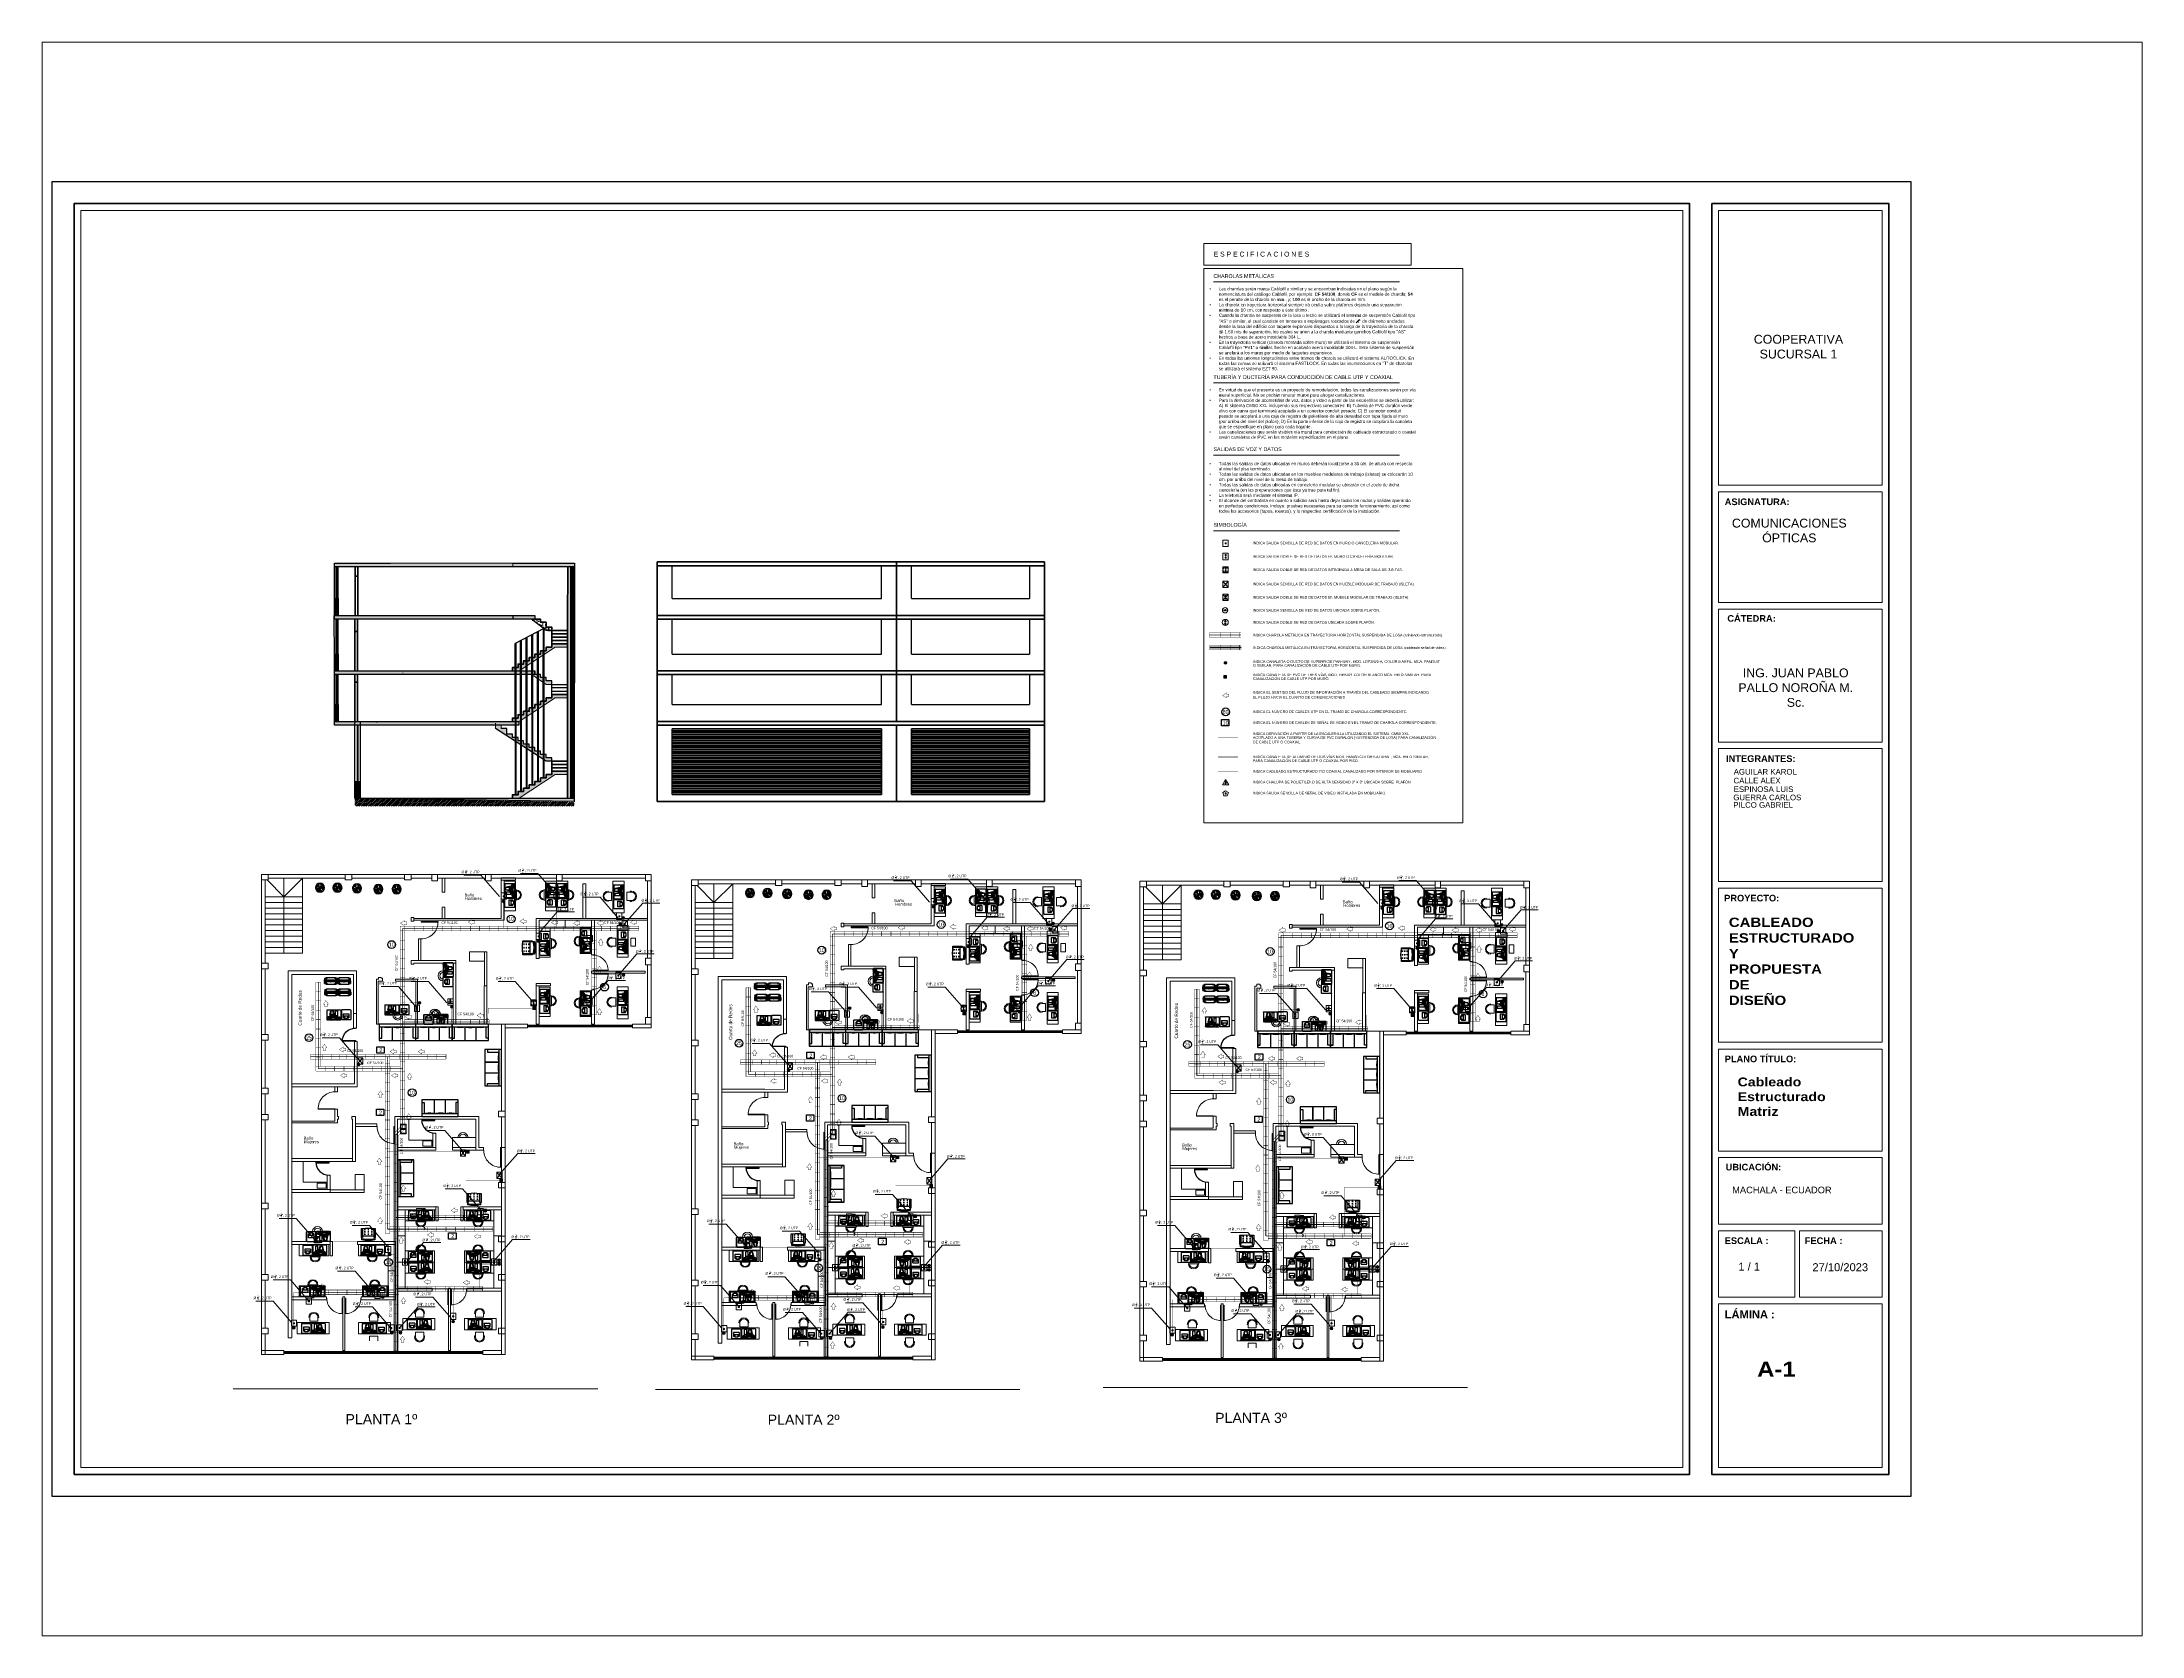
# Paper-space layout 'Presentación1' of a CAD drawing. Header units: millimetres. Extents: x 26 to 231, y 20 to 176.
# The model-space entities are those that its viewports show. They can reach past a viewport. Long polylines and large blocks are cut down to what shows.
import ezdxf
from ezdxf.enums import TextEntityAlignment as Align

# ---------------------------------------------------------------- set-up
doc = ezdxf.new("R2010")
doc.units = ezdxf.units.MM
for name, pattern in [('ACAD_ISO05W100', [33, 24, -3, 0, -3, 0, -3]), ('DASHED', [0.75, 0.5, -0.25]), ('DOT2', [0.125, 0, -0.125])]:
    doc.linetypes.add(name, pattern=pattern)
for name, color, linetype, lineweight in [('1_MARCO', 7, 'Continuous', 35), ('1_ROTULO', 102, 'Continuous', 15), ('ARQUITECTÓNICO', 152, 'Continuous', 0), ('COLUMNASSSS', 251, 'Continuous', 50), ('cotas', 142, 'Continuous', 9), ('FRENTE', 250, 'Continuous', 53), ('INST. VOZ Y DATOS', 40, 'Continuous', 0), ('MEDIO', 252, 'Continuous', 35), ('mobiliario verdadero', 253, 'Continuous', 15), ('PAREDESSSS', 250, 'Continuous', 30), ('TEXTOS', 1, 'Continuous', 15), ('TEXTOS INST. VOZ Y DATOS', 1, 'Continuous', 0), ('VOZ Y DATOS  PISO', 84, 'Continuous', 0)]:
    doc.layers.add(name, color=color, linetype=linetype, lineweight=lineweight)
for name, color, linetype in [('9__9', 9, 'Continuous'), ('_AR_Membrete', 7, 'Continuous'), ('A-CASE-1', 140, 'Continuous'), ('A-FURN-1', 7, 'Continuous'), ('A-GLAZ-1', 7, 'Continuous'), ('ATRÁS', 254, 'Continuous'), ('MOVABLE_FURNISHINGS', 7, 'Continuous'), ('Muebles', 2, 'Continuous'), ('pisos', 1, 'Continuous'), ('sombras1', 8, 'Continuous'), ('Texto membrete', 7, 'Continuous'), ('TRACO01', 7, 'Continuous'), ('TRACO02', 255, 'Continuous')]:
    doc.layers.add(name, color=color, linetype=linetype)
doc.styles.add('75', font='ARIALN.TTF', dxfattribs={"height": 0.135})
doc.styles.add('ar', font='arial.ttf')
doc.styles.add('ARIAL', font='arial.ttf')
doc.styles.add('PANROMAN', font='arial.ttf', dxfattribs={"height": 0.4})
doc.styles.get("Standard").update_dxf_attribs({"font": 'arial.ttf'})
doc.styles.add('SUBTITULOS', font='arialbd.ttf', dxfattribs={"height": 0.1})
doc.styles.add('TETO', font='arial.ttf', dxfattribs={"width": 1.2, "height": 0.3})
doc.styles.add('TITULO', font='arial.ttf', dxfattribs={"height": 0.1})
doc.styles.add('TÍTULO NEGRITA', font='ariblk.ttf', dxfattribs={"height": 0.1})
pattern_1 = [(50, (-4911.6082, -4402.86148), (0.346150871, -0.030284263), [0.036195, -0.398145]), (355, (-4911.6082, -4402.8615), (-0.0669625, 0.363008006), [0.028956, -0.31851711]), (100.4514447, (-4911.57934, -4402.864), (0.27918837, 0.332723729), [0.030761017, -0.338371465]), (46.1842, (-4911.6082, -4402.76496), (0.515050178, -0.079880423), [0.0542925, -0.5972175]), (96.635558, (-4911.56527, -4402.7716), (0.451067855, 0.470109637), [0.046141544, -0.507557656]), (351.184151, (-4911.6082, -4402.76496), (0.451067855, 0.470109637), [0.043433937, -0.47777349]), (21, (-4911.55993, -4402.7891), (0.288067343, -0.194303877), [0.036195, -0.398145]), (326, (-4911.55993, -4402.7891), (0.117423854, 0.349957136), [0.028956, -0.318516]), (71.451445, (-4911.53592, -4402.8053), (0.405491197, 0.155653261), [0.030761017, -0.338370881]), (37.5, (-4911.60819, -4402.86148), (0.0058683462, 0.1606545739), [0, -0.3146552, 0, -0.323342, 0, -0.3197225]), (7.5, (-4911.60819, -4402.86148), (0.1269573588, 0.190343092), [0, -0.1843532, 0, -0.3074162, 0, -0.1218565]), (327.5, (-4911.71581, -4402.86148), (0.2576221308, -0.0108846136), [0, -0.12065, 0, -0.376428, 0, -0.499491]), (317.5, (-4911.76407, -4402.86148), (0.281445445, 0.048310333), [0, -0.156845, 0, -0.2499868, 0, -0.354711])]

# ---------------------------------------------------------------- blocks, each defined once
blk = doc.blocks.new('FIXT-SOFA3672')
at = {"layer": 'A-FURN-1'}
for p, q in [((35.919106, 36.03653), (-35.919106, 36.03653)), ((-35.919106, 36.03653), (-35.919106, 0.010204)), ((-35.919106, 0.010204), (35.919106, 0.010204)), ((-35.896767, 30.508681), (35.914639, 30.508681)), ((-35.896767, 5.575283), (-31.016712, 5.575283)), ((-31.016712, 5.575283), (-31.016712, 30.508681)), ((-10.734035, 30.318065), (-10.734035, -0.180412)), ((10.734035, 30.318065), (10.734035, -0.180412)), ((31.016712, 5.575283), (31.016712, 30.508681)), ((35.896767, 5.575283), (31.016712, 5.575283)), ((35.919106, 0.010204), (35.919106, 36.03653))]:
    blk.add_line(p, q, dxfattribs=at)
for centre, radius, start, end in [((-20.12418, 71.160164), 42.085514, 255, 269.461553), ((-20.176819, 65.559021), 36.484119, 269.461552, 284.999998), ((-0.096013, 70.019703), 41.102158, 255, 270.121624), ((-0.098873, 71.366776), 42.449238, 270.121624, 285.000001), ((20.176819, 65.559021), 36.484119, 255.000002, 270.538448), ((20.12418, 71.160164), 42.085514, 270.538447, 285)]:
    blk.add_arc(centre, radius, start, end, dxfattribs=at)
blk = doc.blocks.new('A$C08AE17E7')
at = {"layer": 'A-GLAZ-1', "color": 0}
for p, q in [((4.39, 4.39), (0, 4.39)), ((0, 4.18), (4.39, 4.18)), ((4.39, 4.18), (4.39, 4.39))]:
    blk.add_line(p, q, dxfattribs=at)
blk.add_arc((4.39, 4.39), 4.39, 180, 270, dxfattribs=at)
blk = doc.blocks.new('A$C12894DB4')
at = {"layer": 'TRACO01', "color": 0}
for p, q in [((9.7, 2.3), (4.7, 2.3)), ((9.9, 5.7), (9.9, 5.3)), ((11.3, 5.7), (9.9, 5.7)), ((11.3, 5.5), (9.9, 5.5)), ((11.3, 5.3), (9.9, 5.3)), ((11.3, 4.7), (9.9, 4.7)), ((9.9, 4.7), (9.9, 3.5)), ((11.3, 3.5), (9.9, 3.5)), ((11.3, 5.7), (11.3, 5.3)), ((11.3, 4.7), (11.3, 3.5)), ((17, 4.2), (17, 4.1)), ((17, 3.4), (17, 1.4)), ((20.8, 4.4), (17.2, 4.4)), ((20.8, 3), (17.2, 3)), ((20.8, 1.2), (17.2, 1.2)), ((17.5, 1.6), (17.5, 1.4)), ((18.1, 1.6), (17.5, 1.6)), ((18.1, 1.4), (17.5, 1.4)), ((18.1, 1.6), (18.1, 1.4)), ((18.2, 4.2), (18.2, 4.1)), ((18.2, 3.4), (18.2, 3.3)), ((19.3, 2.9), (19.3, 1.4)), ((19.3, 2.9), (20.5, 2.9)), ((19.3, 1.4), (20.5, 1.4)), ((19.8, 4.2), (19.8, 4.1)), ((19.8, 3.4), (19.8, 3.3)), ((20.5, 2.9), (20.5, 1.4)), ((21, 4.2), (21, 4.1)), ((21, 3.4), (21, 1.4)), ((24.1, 3.6), (29.7, 3.6)), ((24.1, 3.6), (24.1, 1.1)), ((24.1, 1.1), (29.7, 1.1)), ((29.7, 3.6), (29.7, 1.1)), ((29.9, 3.6), (29.9, 2)), ((29.9, 3.6), (30.9, 3.6)), ((29.9, 2), (30.9, 2)), ((29.9, 1.7), (29.9, 1.1)), ((29.9, 1.7), (30.9, 1.7)), ((29.9, 1.1), (30.9, 1.1)), ((30.9, 3.6), (30.9, 2)), ((30.9, 1.7), (30.9, 1.1)), ((31.1, 2.9), (31.1, 1.1)), ((31.1, 2.9), (32.5, 2.9)), ((31.1, 1.1), (32.5, 1.1)), ((32.5, 2.9), (32.5, 1.1))]:
    blk.add_line(p, q, dxfattribs=at)
for centre, radius, start, end in [((18.2, 3.7), 1.25, 166.0825, 180), ((18.2, 3.7), 1.25, 180, 191.2958), ((17.2, 4.2), 0.2, 90, 180), ((17.2, 4), 0.2, 70.2489, 166.4245), ((17.2, 3.5), 0.24, 191.2958, 283.3617), ((17.2, 2.8), 0.2, 90, 180), ((17.2, 1.4), 0.2, 180, 270), ((18.1, 7.6), 3.57, 256.1032, 263.8325), ((18.1, -0.2), 3.57, 96.1675, 103.8968), ((16.9, 3.5), 0.369, 323.5958, 323.7272), ((18.6, 12.9), 8.89, 263.8325, 267.4371), ((18.6, -5.5), 8.89, 92.5629, 96.1675), ((18, 4.2), 0.24, 0, 90), ((18, 3.3), 0.24, 270, 0), ((19, 21.6), 17.6, 267.4371, 270), ((19, -14.1), 17.6, 90, 92.5629), ((19, 21.6), 17.6, 270, 272.5629), ((19, -14.1), 17.6, 87.4371, 90), ((20.1, 4.2), 0.24, 90, 180), ((19.4, 12.9), 8.89, 272.5629, 276.1675), ((19.4, -5.5), 8.89, 83.8325, 87.4371), ((20.1, 3.3), 0.24, 180, 270), ((20, 7.6), 3.57, 276.1675, 283.8968), ((20, -0.2), 3.57, 76.6383, 83.8325), ((20.8, 4.2), 0.2, 0, 90), ((20.9, 4), 0.2, 9.5352, 104.6502), ((20.9, 3.5), 0.24, 256.6383, 358.4297), ((20.8, 2.8), 0.2, 0, 90), ((20.8, 1.4), 0.2, 270, 0), ((20.4, 3.8), 0.72, 9.4076, 17.8024), ((19.9, 3.7), 1.25, 0, 9.4076), ((19.9, 3.7), 1.25, 350.5924, 360)]:
    blk.add_arc(centre, radius, start, end, dxfattribs=at)
at = {"layer": 'TRACO02', "color": 0}
for p, q in [((0, 14.5), (0, 0.5)), ((0.5, 15), (13.5, 15)), ((0.5, 0), (13.5, 0)), ((11.5, 9.3), (3.1, 9.3)), ((3.1, 9.3), (3.1, 3.3)), ((11.5, 5.9), (3.1, 5.9)), ((4.7, 3.3), (3.1, 3.3)), ((4.7, 5.9), (4.7, 2.1)), ((9.7, 2.1), (4.7, 2.1)), ((9.7, 5.9), (9.7, 2.1)), ((11.5, 3.3), (9.7, 3.3)), ((11.5, 9.3), (11.5, 3.3)), ((14, 14.5), (14, 0.5)), ((15.1, 14.5), (15.1, 0.5)), ((35.6, 15), (15.6, 15)), ((22.2, 0), (15.6, 0)), ((19.6, 6), (19.6, 13.8)), ((23, 13.8), (19.6, 13.8)), ((23, 6.4), (19.6, 6.4)), ((23, 6), (19.6, 6)), ((22.7, 4.7), (22.7, 0.5)), ((23, 6), (23, 13.8)), ((33.6, 5.2), (23.2, 5.2)), ((33.6, 0), (23.2, 0)), ((23.9, 4.4), (32.7, 4.4)), ((23.9, 4.4), (23.9, 0.8)), ((23.9, 0.8), (32.7, 0.8)), ((24.6, 8.1), (31.8, 8.1)), ((24.6, 7.1), (24.6, 8.1)), ((24.6, 7.1), (31.8, 7.1)), ((25, 6.1), (24.9, 7.1)), ((25, 8.1), (25.9, 13.3)), ((25, 6.1), (31.4, 6.1)), ((25.9, 13.3), (26.6, 13.3)), ((26.1, 8.1), (26.6, 13.7)), ((26.6, 13.7), (29.8, 13.7)), ((30.2, 8.1), (29.8, 13.7)), ((29.8, 13.3), (30.5, 13.3)), ((31.4, 8.1), (30.5, 13.3)), ((31.4, 6.1), (31.5, 7.1)), ((31.8, 7.1), (31.8, 8.1)), ((32.7, 4.4), (32.7, 0.8)), ((34.1, 4.7), (34.1, 0.5)), ((35.6, 0), (34.6, 0)), ((36.1, 14.5), (36.1, 0.5))]:
    blk.add_line(p, q, dxfattribs=at)
for centre, radius, start, end in [((0.5, 14.5), 0.5, 90, 180), ((0.5, 0.5), 0.5, 180, 270), ((13.5, 14.5), 0.5, 0, 90), ((13.5, 0.5), 0.5, 270, 0), ((15.6, 14.5), 0.5, 90, 180), ((15.6, 0.5), 0.5, 180, 270), ((22.2, 0.5), 0.5, 270, 0), ((23.2, 4.7), 0.5, 90, 180), ((23.2, 0.5), 0.5, 180, 270), ((27.7, -5), 5.57, 115.6743, 116.5651), ((29.1, -5), 5.57, 63.4349, 64.3257), ((33.6, 4.7), 0.5, 0, 90), ((33.6, 0.5), 0.5, 270, 0), ((34.6, 0.5), 0.5, 180, 270), ((35.6, 14.5), 0.5, 0, 90), ((35.6, 0.5), 0.5, 270, 0)]:
    blk.add_arc(centre, radius, start, end, dxfattribs=at)
blk = doc.blocks.new('Sillon_2')
at = {"layer": 'MOVABLE_FURNISHINGS', "color": 7, "linetype": 'Continuous'}
for points in [[(0, 0), (0.075, 0), (0.075, 0.6), (0, 0.6)], [(0.825, 0), (0.9, 0), (0.9, 0.6), (0.825, 0.6)]]:
    blk.add_lwpolyline(points, close=True, dxfattribs=at)
for points in [[(0.0375, 0.75), (0.0375, 0.675, -0.12121212), (0.8625, 0.675), (0.8625, 0.75, 0.12121212)], [(0.2125, 0.375, -1), (0.2375, 0.375, -1)], [(0.2125, 0.225, -1), (0.2375, 0.225, -1)], [(0.2125, 0.075, -1), (0.2375, 0.075, -1)], [(0.4375, 0.375, -1), (0.4625, 0.375, -1)], [(0.4375, 0.225, -1), (0.4625, 0.225, -1)], [(0.4375, 0.075, -1), (0.4625, 0.075, -1)], [(0.6625, 0.375, -1), (0.6875, 0.375, -1)], [(0.6625, 0.225, -1), (0.6875, 0.225, -1)], [(0.6625, 0.075, -1), (0.6875, 0.075, -1)]]:
    blk.add_lwpolyline(points, format="xyb", close=True, dxfattribs=at)
for points in [[(0.8625, 0.6), (0.8625, 0.675, 0.12121212), (0.0375, 0.675), (0.0375, 0.6)], [(0.0375, 0), (0.075, 0, 0.06666667), (0.825, 0), (0.8625, 0)]]:
    blk.add_lwpolyline(points, format="xyb", dxfattribs=at)
for points in [[(0.075, 0.475), (0.825, 0.475)], [(0.1875, 0.375), (0.2125, 0.375)], [(0.1875, 0.225), (0.2125, 0.225)], [(0.1875, 0.075), (0.2125, 0.075)], [(0.225, 0.4125), (0.225, 0.3875)], [(0.225, 0.3625), (0.225, 0.3375)], [(0.225, 0.2625), (0.225, 0.2375)], [(0.225, 0.2125), (0.225, 0.1875)], [(0.225, 0.1125), (0.225, 0.0875)], [(0.225, 0.0625), (0.225, 0.0375)], [(0.2375, 0.375), (0.2625, 0.375)], [(0.2375, 0.225), (0.2625, 0.225)], [(0.2375, 0.075), (0.2625, 0.075)], [(0.4125, 0.375), (0.4375, 0.375)], [(0.4125, 0.225), (0.4375, 0.225)], [(0.4125, 0.075), (0.4375, 0.075)], [(0.45, 0.4125), (0.45, 0.3875)], [(0.45, 0.3625), (0.45, 0.3375)], [(0.45, 0.2625), (0.45, 0.2375)], [(0.45, 0.2125), (0.45, 0.1875)], [(0.45, 0.1125), (0.45, 0.0875)], [(0.45, 0.0625), (0.45, 0.0375)], [(0.4625, 0.375), (0.4875, 0.375)], [(0.4625, 0.225), (0.4875, 0.225)], [(0.4625, 0.075), (0.4875, 0.075)], [(0.6375, 0.375), (0.6625, 0.375)], [(0.6375, 0.225), (0.6625, 0.225)], [(0.6375, 0.075), (0.6625, 0.075)], [(0.675, 0.4125), (0.675, 0.3875)], [(0.675, 0.3625), (0.675, 0.3375)], [(0.675, 0.2625), (0.675, 0.2375)], [(0.675, 0.2125), (0.675, 0.1875)], [(0.675, 0.1125), (0.675, 0.0875)], [(0.675, 0.0625), (0.675, 0.0375)], [(0.6875, 0.375), (0.7125, 0.375)], [(0.6875, 0.225), (0.7125, 0.225)], [(0.6875, 0.075), (0.7125, 0.075)]]:
    blk.add_lwpolyline(points, dxfattribs=at)
blk = doc.blocks.new('arbolp114')
at = {"color": 0, "linetype": 'ByBlock'}
for p, q in [((-0.42, 0.09), (-0.48, 0.12)), ((-0.33, 0.2), (-0.46, 0.19)), ((-0.09, 0.1), (-0.46, 0.16)), ((-0.3, 0.1), (-0.42, 0.09)), ((-0.32, 0.2), (-0.39, 0.32)), ((-0.18, 0.29), (-0.33, 0.37)), ((-0.3, 0.1), (-0.32, 0.2)), ((-0.1, -0.04), (-0.3, 0.1)), ((-0.16, 0.21), (-0.2, 0.45)), ((-0.02, 0), (-0.16, 0.21)), ((-0.16, 0.21), (0, 0.02)), ((-0.11, 0.31), (-0.15, 0.47)), ((-0.13, 0.18), (-0.07, 0.49)), ((-0.12, 0.15), (-0.01, 0.01)), ((0, 0.01), (-0.12, 0.15)), ((-0.01, 0.01), (-0.01, -0.02)), ((0, 0.02), (0.16, 0.17)), ((0.15, 0.16), (0, 0.01)), ((0.01, 0), (0.15, 0.16)), ((0.02, 0.01), (0.17, 0.17)), ((0.02, 0.01), (0.2, -0.05)), ((0.13, 0.14), (0.05, 0.5)), ((0.09, 0.31), (0.11, 0.48)), ((0.14, 0.14), (0.36, 0.14)), ((0.16, 0.17), (0.17, 0.25)), ((0.17, 0.25), (0.25, 0.33)), ((0.17, 0.17), (0.17, 0.25)), ((0.19, 0.26), (0.32, 0.29)), ((0.25, 0.33), (0.26, 0.44)), ((0.32, 0.29), (0.38, 0.33)), ((0.34, -0.03), (0.48, 0.16)), ((0.36, 0.13), (0.45, 0.23)), ((0.36, 0.14), (0.5, 0.1)), ((0.37, 0.03), (0.5, 0.01)), ((-0.49, -0.07), (-0.12, -0.06)), ((-0.3, -0.11), (-0.49, -0.07)), ((-0.2, -0.1), (-0.47, -0.15)), ((-0.26, -0.21), (-0.45, -0.23)), ((-0.2, -0.1), (-0.35, -0.34)), ((-0.3, -0.27), (-0.3, -0.39)), ((-0.1, -0.33), (-0.26, -0.42)), ((0.01, -0.03), (-0.2, -0.1)), ((-0.2, -0.1), (-0.12, -0.06)), ((0.07, -0.13), (-0.19, -0.45)), ((-0.18, -0.1), (0.01, -0.02)), ((-0.12, -0.06), (0.01, 0)), ((-0.01, -0.02), (-0.12, -0.06)), ((-0.1, -0.04), (-0.02, 0)), ((-0.03, -0.26), (-0.06, -0.5)), ((-0.04, -0.38), (0.04, -0.49)), ((0.01, 0), (0.07, -0.02)), ((0.17, -0.04), (0.01, 0)), ((0.01, -0.02), (0.17, -0.04)), ((0.01, -0.03), (0.19, -0.05)), ((0.01, -0.03), (0.09, -0.17)), ((0.02, -0.02), (0.09, -0.15)), ((0.09, -0.16), (0.42, -0.29)), ((0.09, -0.17), (0.1, -0.49)), ((0.1, -0.29), (0.34, -0.36)), ((0.2, -0.05), (0.34, -0.03)), ((0.21, -0.33), (0.22, -0.44)), ((0.25, -0.22), (0.27, -0.41)), ((0.26, -0.05), (0.44, -0.25)), ((0.32, -0.11), (0.49, -0.12)), ((0.34, -0.14), (0.46, -0.19))]:
    blk.add_line(p, q, dxfattribs=at)
blk.add_circle((0, 0), 0.5, dxfattribs=at)
blk = doc.blocks.new('A$C6B612579')
at = {"layer": '9__9', "color": 253, "extrusion": (0, 0, -1), "xscale": 4.875, "yscale": 4.875, "zscale": 4.875}
blk.add_blockref('arbolp114', (-2.5, 2.4), dxfattribs=at)
blk = doc.blocks.new('A$C1BEB1155')
at = {"layer": 'INST. VOZ Y DATOS', "color": 6}
for points in [[(0, 0.14), (0.14, 0)], [(0, 0), (0.14, 0.14)]]:
    blk.add_lwpolyline(points, dxfattribs=at)
blk.add_lwpolyline([(0.14, 0.14), (0, 0.14), (0, 0), (0.14, 0)], close=True, dxfattribs=at)
blk = doc.blocks.new('racki')
at = {"layer": 'Muebles'}
for p, q in [((1558.98, 470.63), (1558.99, 470.63)), ((1558.98, 470.63), (1558.99, 470.63)), ((1558.98, 470.63), (1558.99, 470.63)), ((1558.98, 470.63), (1558.99, 470.63)), ((1558.98, 470.63), (1558.99, 470.63)), ((1558.98, 470.63), (1558.98, 470.62)), ((1558.98, 470.63), (1558.98, 470.62)), ((1558.98, 470.63), (1558.98, 470.63)), ((1559.07, 470.63), (1558.98, 470.63)), ((1558.99, 470.63), (1558.98, 470.63)), ((1558.98, 470.63), (1558.99, 470.63)), ((1558.98, 470.63), (1558.98, 470.63)), ((1558.98, 470.63), (1558.98, 470.63)), ((1558.98, 470.63), (1558.98, 470.63)), ((1558.98, 470.63), (1558.98, 470.62)), ((1558.98, 470.62), (1558.98, 470.63)), ((1558.98, 470.63), (1558.98, 470.63)), ((1558.98, 470.63), (1558.98, 470.63)), ((1558.98, 470.63), (1558.98, 470.63)), ((1558.98, 470.63), (1558.98, 470.63)), ((1558.98, 470.63), (1558.98, 470.63)), ((1558.98, 470.63), (1558.98, 470.63)), ((1558.98, 470.63), (1558.98, 470.63)), ((1558.98, 470.63), (1558.99, 470.63)), ((1558.99, 470.63), (1558.98, 470.63)), ((1558.98, 470.63), (1558.98, 470.63)), ((1558.98, 470.63), (1558.99, 470.63)), ((1558.99, 470.63), (1558.98, 470.63)), ((1558.98, 470.63), (1558.98, 470.63)), ((1558.98, 470.63), (1558.98, 470.63)), ((1558.98, 470.63), (1558.98, 470.63)), ((1558.98, 470.63), (1558.98, 470.63)), ((1558.98, 470.63), (1558.98, 470.63)), ((1558.98, 470.63), (1558.99, 470.63)), ((1558.99, 470.63), (1558.98, 470.63)), ((1558.98, 470.63), (1558.98, 470.63)), ((1558.98, 470.63), (1558.98, 470.63)), ((1558.98, 470.63), (1558.98, 470.63)), ((1558.98, 470.63), (1558.98, 470.63)), ((1558.98, 470.63), (1558.98, 470.63)), ((1558.98, 470.63), (1558.98, 470.63)), ((1558.98, 470.63), (1558.98, 470.63)), ((1558.98, 470.63), (1558.99, 470.63)), ((1558.99, 470.63), (1558.98, 470.63)), ((1558.98, 470.63), (1558.98, 470.63)), ((1558.98, 470.63), (1558.98, 470.63)), ((1558.99, 470.63), (1558.98, 470.63)), ((1558.98, 470.63), (1558.99, 470.63)), ((1558.99, 470.63), (1558.98, 470.63)), ((1558.98, 470.63), (1558.99, 470.63)), ((1558.99, 470.63), (1558.98, 470.63)), ((1558.98, 470.63), (1558.99, 470.63)), ((1558.99, 470.63), (1558.98, 470.63)), ((1558.98, 470.63), (1558.99, 470.63)), ((1558.99, 470.63), (1558.98, 470.63)), ((1558.98, 470.63), (1558.99, 470.63)), ((1558.99, 470.63), (1558.98, 470.63)), ((1558.98, 470.63), (1558.99, 470.63)), ((1558.99, 470.63), (1558.98, 470.63)), ((1558.98, 470.63), (1558.99, 470.63)), ((1558.99, 470.63), (1558.98, 470.63)), ((1558.98, 470.63), (1558.99, 470.63)), ((1558.98, 470.63), (1558.99, 470.63)), ((1558.99, 470.63), (1558.98, 470.63)), ((1558.98, 470.63), (1558.99, 470.63)), ((1558.99, 470.63), (1558.98, 470.63)), ((1558.98, 470.63), (1558.98, 470.63)), ((1558.98, 470.63), (1558.98, 470.63)), ((1558.98, 470.63), (1558.99, 470.63)), ((1558.99, 470.63), (1558.98, 470.63)), ((1558.98, 470.63), (1558.98, 470.63)), ((1558.98, 470.63), (1558.98, 470.63)), ((1558.98, 470.63), (1558.99, 470.63)), ((1558.99, 470.63), (1558.98, 470.63)), ((1558.98, 470.63), (1558.98, 470.63)), ((1558.98, 470.63), (1558.99, 470.63)), ((1558.99, 470.63), (1558.98, 470.63)), ((1558.98, 470.63), (1558.99, 470.63)), ((1558.99, 470.63), (1558.98, 470.63)), ((1558.98, 470.63), (1558.99, 470.63)), ((1558.99, 470.63), (1558.98, 470.63)), ((1558.98, 470.63), (1558.99, 470.63)), ((1558.99, 470.63), (1558.98, 470.63)), ((1558.98, 470.63), (1558.98, 470.63)), ((1558.98, 470.63), (1558.98, 470.63)), ((1558.98, 470.63), (1558.99, 470.63)), ((1558.99, 470.63), (1558.98, 470.63)), ((1558.98, 470.63), (1558.98, 470.63)), ((1558.98, 470.63), (1558.98, 470.63)), ((1558.98, 470.63), (1558.98, 470.63)), ((1558.98, 470.63), (1558.98, 470.63)), ((1558.98, 470.63), (1558.98, 470.63)), ((1558.98, 470.63), (1558.98, 470.63)), ((1558.98, 470.63), (1558.99, 470.63)), ((1558.99, 470.63), (1558.98, 470.63)), ((1558.98, 470.63), (1558.99, 470.63)), ((1558.99, 470.63), (1558.98, 470.63)), ((1558.98, 470.63), (1558.99, 470.63)), ((1558.99, 470.63), (1558.98, 470.63)), ((1558.98, 470.63), (1558.99, 470.63)), ((1558.99, 470.63), (1558.98, 470.63)), ((1558.98, 470.63), (1558.99, 470.63)), ((1558.99, 470.63), (1558.98, 470.63)), ((1558.99, 470.63), (1558.98, 470.63)), ((1558.98, 470.63), (1558.98, 470.63)), ((1558.98, 470.63), (1558.98, 470.63)), ((1558.98, 470.63), (1558.98, 470.63)), ((1558.98, 470.63), (1558.98, 470.63)), ((1558.98, 470.63), (1558.98, 470.63)), ((1558.98, 470.63), (1558.98, 470.63)), ((1558.98, 470.63), (1558.98, 470.63)), ((1558.98, 470.63), (1558.98, 470.63)), ((1558.98, 470.63), (1558.98, 470.63)), ((1558.98, 470.63), (1558.98, 470.63)), ((1558.98, 470.63), (1558.98, 470.63)), ((1558.98, 470.63), (1558.99, 470.63)), ((1558.99, 470.62), (1558.98, 470.62)), ((1558.98, 470.62), (1558.98, 470.61)), ((1558.98, 470.62), (1558.98, 470.62)), ((1558.98, 470.62), (1558.98, 470.62)), ((1558.98, 470.62), (1558.99, 470.62)), ((1558.98, 470.62), (1558.98, 470.62)), ((1558.98, 470.62), (1558.98, 470.62)), ((1558.98, 470.62), (1558.98, 470.62)), ((1558.98, 470.62), (1558.98, 470.62)), ((1558.98, 470.62), (1558.98, 470.62)), ((1558.98, 470.62), (1558.98, 470.62)), ((1558.98, 470.62), (1558.98, 470.62)), ((1558.98, 470.62), (1558.98, 470.62)), ((1558.98, 470.62), (1558.98, 470.62)), ((1558.98, 470.62), (1558.98, 470.62)), ((1558.98, 470.62), (1558.98, 470.62)), ((1558.98, 470.62), (1558.98, 470.62)), ((1558.98, 470.62), (1558.98, 470.62)), ((1558.98, 470.62), (1558.98, 470.62)), ((1558.98, 470.62), (1558.98, 470.62)), ((1558.98, 470.61), (1558.98, 470.62)), ((1558.98, 470.62), (1558.98, 470.62)), ((1558.98, 470.62), (1558.98, 470.62)), ((1558.98, 470.62), (1558.98, 470.62)), ((1558.98, 470.62), (1558.98, 470.62)), ((1558.98, 470.62), (1558.98, 470.62)), ((1558.98, 470.62), (1558.98, 470.62)), ((1558.98, 470.62), (1558.98, 470.62)), ((1558.98, 470.5), (1558.98, 470.61)), ((1558.99, 470.61), (1558.98, 470.61)), ((1558.98, 470.61), (1558.98, 470.61)), ((1558.98, 470.5), (1558.98, 470.61)), ((1558.98, 470.61), (1558.98, 470.61)), ((1558.98, 470.61), (1558.98, 470.61)), ((1558.98, 470.61), (1558.98, 470.61)), ((1558.98, 470.61), (1558.98, 470.61)), ((1558.98, 470.61), (1558.98, 470.61)), ((1558.98, 470.57), (1558.98, 470.5)), ((1558.98, 470.5), (1558.98, 470.5)), ((1558.98, 470.5), (1558.98, 470.5)), ((1559.07, 470.5), (1558.98, 470.5)), ((1558.98, 470.5), (1558.98, 470.5)), ((1558.98, 470.5), (1559.07, 470.5)), ((1559.07, 470.5), (1558.98, 470.5)), ((1558.98, 470.5), (1558.98, 470.49)), ((1558.98, 470.49), (1558.98, 470.5)), ((1558.98, 470.5), (1558.98, 470.5)), ((1558.98, 470.5), (1558.98, 470.5)), ((1558.98, 470.5), (1558.98, 470.5)), ((1558.98, 470.5), (1558.98, 470.5)), ((1558.98, 470.5), (1558.98, 470.5)), ((1558.98, 470.5), (1558.98, 470.5)), ((1558.98, 470.5), (1558.98, 470.5)), ((1558.98, 470.5), (1558.98, 470.5)), ((1558.98, 470.5), (1558.98, 470.5)), ((1558.98, 470.5), (1558.98, 470.5)), ((1558.98, 470.5), (1558.98, 470.5)), ((1558.98, 470.5), (1558.98, 470.5)), ((1558.98, 470.5), (1558.98, 470.5)), ((1558.98, 470.5), (1558.98, 470.5)), ((1558.98, 470.5), (1558.98, 470.5)), ((1558.98, 470.5), (1558.98, 470.5)), ((1558.98, 470.5), (1558.98, 470.5)), ((1558.98, 470.5), (1558.98, 470.5)), ((1558.98, 470.5), (1558.98, 470.5)), ((1558.98, 470.5), (1558.98, 470.5)), ((1558.98, 470.5), (1558.98, 470.5)), ((1558.98, 470.5), (1558.98, 470.5)), ((1558.98, 470.5), (1558.98, 470.5)), ((1558.98, 470.5), (1558.98, 470.5)), ((1558.98, 470.5), (1558.98, 470.5)), ((1558.98, 470.5), (1558.98, 470.5)), ((1558.98, 470.5), (1558.98, 470.5)), ((1558.98, 470.5), (1558.98, 470.5)), ((1558.98, 470.5), (1558.98, 470.5)), ((1559.07, 470.5), (1558.98, 470.5)), ((1558.98, 470.5), (1558.98, 470.5)), ((1558.98, 470.5), (1558.98, 470.5)), ((1558.98, 470.5), (1558.98, 470.5)), ((1558.98, 470.5), (1558.98, 470.5)), ((1558.98, 470.5), (1558.98, 470.5)), ((1558.98, 470.5), (1558.99, 470.5)), ((1558.98, 470.5), (1558.98, 470.5)), ((1558.98, 470.5), (1558.98, 470.5)), ((1558.98, 470.5), (1559.07, 470.5)), ((1559.07, 470.49), (1558.98, 470.49)), ((1558.98, 470.49), (1559.07, 470.49)), ((1558.98, 470.49), (1558.98, 470.48)), ((1558.99, 470.49), (1558.98, 470.49)), ((1558.98, 470.49), (1558.98, 470.49)), ((1558.98, 470.49), (1558.98, 470.49)), ((1558.98, 470.49), (1558.98, 470.49)), ((1558.98, 470.49), (1558.98, 470.49)), ((1558.98, 470.49), (1558.98, 470.49)), ((1558.98, 470.49), (1558.98, 470.49)), ((1558.98, 470.49), (1558.98, 470.49)), ((1558.98, 470.49), (1558.98, 470.49)), ((1558.98, 470.49), (1558.98, 470.49)), ((1558.98, 470.49), (1558.98, 470.49)), ((1558.98, 470.49), (1558.98, 470.49)), ((1558.98, 470.49), (1558.98, 470.49)), ((1558.98, 470.49), (1558.98, 470.49)), ((1558.98, 470.49), (1558.98, 470.49)), ((1558.98, 470.48), (1558.99, 470.37)), ((1559, 470.63), (1558.99, 470.63)), ((1558.99, 470.63), (1558.99, 470.63)), ((1558.99, 470.63), (1559, 470.63)), ((1558.99, 470.63), (1559, 470.63)), ((1558.99, 470.63), (1558.99, 470.63)), ((1558.99, 470.63), (1559, 470.63)), ((1558.99, 470.63), (1559, 470.63)), ((1558.99, 470.63), (1559, 470.63)), ((1558.99, 470.63), (1559, 470.63)), ((1558.99, 470.63), (1559, 470.63)), ((1559, 470.63), (1558.99, 470.63)), ((1559.06, 470.63), (1558.99, 470.63)), ((1558.99, 470.62), (1558.99, 470.63)), ((1558.99, 470.62), (1558.99, 470.63)), ((1558.99, 470.63), (1558.99, 470.5)), ((1558.99, 470.63), (1558.99, 470.63)), ((1558.99, 470.63), (1558.99, 470.63)), ((1558.99, 470.63), (1558.99, 470.63)), ((1558.99, 470.63), (1558.99, 470.63)), ((1558.99, 470.63), (1558.99, 470.63)), ((1558.99, 470.63), (1558.99, 470.63)), ((1558.99, 470.63), (1558.99, 470.63)), ((1558.99, 470.63), (1558.99, 470.63)), ((1558.99, 470.62), (1558.99, 470.63)), ((1558.99, 470.63), (1558.99, 470.62)), ((1558.99, 470.63), (1558.99, 470.63)), ((1558.99, 470.63), (1558.99, 470.63)), ((1558.99, 470.63), (1558.99, 470.63)), ((1558.99, 470.63), (1558.99, 470.63)), ((1558.99, 470.63), (1558.99, 470.63)), ((1558.99, 470.63), (1558.99, 470.63)), ((1558.99, 470.63), (1558.99, 470.63)), ((1558.99, 470.63), (1558.99, 470.63)), ((1558.99, 470.63), (1558.99, 470.63)), ((1558.99, 470.63), (1558.99, 470.63)), ((1558.99, 470.63), (1558.99, 470.63)), ((1558.99, 470.63), (1558.99, 470.63)), ((1558.99, 470.63), (1558.99, 470.63)), ((1558.99, 470.63), (1558.99, 470.63)), ((1558.99, 470.63), (1558.99, 470.63)), ((1558.99, 470.63), (1558.99, 470.63)), ((1558.99, 470.63), (1558.99, 470.63)), ((1558.99, 470.63), (1558.99, 470.63)), ((1558.99, 470.63), (1558.99, 470.63)), ((1558.99, 470.63), (1558.99, 470.63)), ((1558.99, 470.63), (1558.99, 470.63)), ((1558.99, 470.63), (1558.99, 470.63)), ((1558.99, 470.63), (1558.99, 470.63)), ((1558.99, 470.63), (1558.99, 470.63)), ((1558.99, 470.63), (1558.99, 470.63)), ((1558.99, 470.63), (1558.99, 470.63)), ((1558.99, 470.63), (1558.99, 470.63)), ((1558.99, 470.63), (1558.99, 470.63)), ((1558.99, 470.63), (1558.99, 470.63)), ((1558.99, 470.63), (1558.99, 470.63)), ((1558.99, 470.63), (1558.99, 470.63)), ((1558.99, 470.63), (1558.99, 470.63)), ((1558.99, 470.63), (1558.99, 470.63)), ((1558.99, 470.63), (1558.99, 470.63)), ((1558.99, 470.63), (1558.99, 470.63)), ((1558.99, 470.63), (1558.99, 470.63)), ((1558.99, 470.63), (1558.99, 470.63)), ((1558.99, 470.63), (1559, 470.63)), ((1559, 470.63), (1558.99, 470.63)), ((1558.99, 470.63), (1559, 470.63)), ((1558.99, 470.63), (1558.99, 470.63)), ((1558.99, 470.63), (1558.99, 470.63)), ((1558.99, 470.63), (1558.99, 470.63)), ((1558.99, 470.63), (1558.99, 470.63)), ((1558.99, 470.63), (1558.99, 470.63)), ((1558.99, 470.63), (1558.99, 470.63)), ((1558.99, 470.63), (1558.99, 470.63)), ((1558.99, 470.63), (1558.99, 470.63)), ((1558.99, 470.63), (1558.99, 470.63)), ((1558.99, 470.63), (1558.99, 470.63)), ((1558.99, 470.63), (1558.99, 470.63)), ((1558.99, 470.63), (1558.99, 470.63)), ((1558.99, 470.63), (1558.99, 470.63)), ((1558.99, 470.63), (1558.99, 470.63)), ((1558.99, 470.63), (1558.99, 470.63)), ((1558.99, 470.63), (1558.99, 470.63)), ((1558.99, 470.63), (1558.99, 470.63)), ((1558.99, 470.63), (1558.99, 470.63)), ((1558.99, 470.63), (1558.99, 470.63)), ((1558.99, 470.63), (1558.99, 470.63)), ((1558.99, 470.63), (1558.99, 470.63)), ((1558.99, 470.63), (1558.99, 470.63)), ((1558.99, 470.63), (1558.99, 470.63)), ((1558.99, 470.63), (1558.99, 470.63)), ((1558.99, 470.63), (1558.99, 470.63)), ((1558.99, 470.63), (1558.99, 470.63)), ((1558.99, 470.63), (1558.99, 470.63)), ((1558.99, 470.63), (1558.99, 470.63)), ((1558.99, 470.63), (1558.99, 470.63)), ((1558.99, 470.63), (1558.99, 470.63)), ((1558.99, 470.63), (1558.99, 470.63)), ((1558.99, 470.63), (1559, 470.63)), ((1559, 470.63), (1558.99, 470.63)), ((1558.99, 470.63), (1558.99, 470.63)), ((1558.99, 470.63), (1558.99, 470.63)), ((1558.99, 470.63), (1558.99, 470.63)), ((1559, 470.63), (1558.99, 470.63)), ((1558.99, 470.63), (1559, 470.63)), ((1558.99, 470.63), (1559, 470.63)), ((1559, 470.63), (1558.99, 470.63)), ((1558.99, 470.63), (1558.99, 470.63)), ((1558.99, 470.63), (1558.99, 470.63)), ((1558.99, 470.63), (1558.99, 470.63)), ((1558.99, 470.63), (1559, 470.63)), ((1558.99, 470.63), (1558.99, 470.63)), ((1558.99, 470.63), (1558.99, 470.63)), ((1558.99, 470.63), (1558.99, 470.63)), ((1558.99, 470.63), (1558.99, 470.63)), ((1558.99, 470.63), (1558.99, 470.63)), ((1558.99, 470.63), (1558.99, 470.63)), ((1558.99, 470.63), (1559, 470.63)), ((1559, 470.63), (1558.99, 470.63)), ((1558.99, 470.63), (1558.99, 470.63)), ((1558.99, 470.63), (1558.99, 470.63)), ((1558.99, 470.63), (1558.99, 470.63)), ((1558.99, 470.63), (1558.99, 470.63)), ((1558.99, 470.63), (1558.99, 470.63)), ((1558.99, 470.63), (1558.99, 470.63)), ((1558.99, 470.63), (1558.99, 470.63)), ((1558.99, 470.63), (1558.99, 470.63)), ((1558.99, 470.63), (1558.99, 470.63)), ((1558.99, 470.63), (1558.99, 470.63)), ((1558.99, 470.63), (1558.99, 470.63)), ((1558.99, 470.63), (1558.99, 470.63)), ((1558.99, 470.63), (1558.99, 470.63)), ((1558.99, 470.63), (1558.99, 470.63)), ((1558.99, 470.63), (1558.99, 470.63)), ((1558.99, 470.63), (1559, 470.63)), ((1559, 470.63), (1558.99, 470.63)), ((1558.99, 470.63), (1558.99, 470.63)), ((1558.99, 470.63), (1558.99, 470.63)), ((1558.99, 470.63), (1559, 470.63)), ((1559, 470.63), (1558.99, 470.63)), ((1558.99, 470.63), (1558.99, 470.63)), ((1558.99, 470.63), (1558.99, 470.63)), ((1558.99, 470.63), (1558.99, 470.63)), ((1558.99, 470.63), (1559, 470.63)), ((1559, 470.63), (1558.99, 470.63)), ((1558.99, 470.63), (1558.99, 470.63)), ((1558.99, 470.63), (1558.99, 470.63)), ((1558.99, 470.63), (1558.99, 470.63)), ((1558.99, 470.63), (1558.99, 470.63)), ((1558.99, 470.63), (1558.99, 470.63)), ((1558.99, 470.63), (1558.99, 470.63)), ((1558.99, 470.63), (1558.99, 470.63)), ((1558.99, 470.63), (1558.99, 470.63)), ((1558.99, 470.63), (1558.99, 470.63)), ((1558.99, 470.63), (1558.99, 470.63)), ((1558.99, 470.63), (1558.99, 470.63)), ((1558.99, 470.63), (1558.99, 470.63)), ((1558.99, 470.63), (1558.99, 470.63)), ((1558.99, 470.63), (1558.99, 470.63)), ((1558.99, 470.63), (1558.99, 470.63)), ((1558.99, 470.63), (1558.99, 470.63)), ((1558.99, 470.63), (1558.99, 470.63)), ((1558.99, 470.63), (1558.99, 470.63)), ((1558.99, 470.63), (1558.99, 470.63)), ((1558.99, 470.63), (1558.99, 470.63)), ((1558.99, 470.63), (1558.99, 470.63)), ((1558.99, 470.63), (1558.99, 470.63)), ((1558.99, 470.63), (1558.99, 470.63)), ((1558.99, 470.63), (1559, 470.63)), ((1558.99, 470.63), (1558.99, 470.63)), ((1558.99, 470.63), (1558.99, 470.63)), ((1558.99, 470.63), (1558.99, 470.63)), ((1558.99, 470.63), (1558.99, 470.63)), ((1558.99, 470.63), (1558.99, 470.63)), ((1558.99, 470.63), (1558.99, 470.63)), ((1558.99, 470.63), (1558.99, 470.63)), ((1558.99, 470.63), (1558.99, 470.63)), ((1559, 470.63), (1558.99, 470.63)), ((1558.99, 470.63), (1558.99, 470.63)), ((1558.99, 470.63), (1558.99, 470.63)), ((1558.99, 470.63), (1558.99, 470.63)), ((1558.99, 470.63), (1558.99, 470.63)), ((1558.99, 470.63), (1558.99, 470.63)), ((1558.99, 470.63), (1558.99, 470.63)), ((1558.99, 470.63), (1558.99, 470.63)), ((1558.99, 470.63), (1558.99, 470.63)), ((1558.99, 470.63), (1558.99, 470.63)), ((1558.99, 470.63), (1558.99, 470.63)), ((1558.99, 470.63), (1558.99, 470.63)), ((1558.99, 470.63), (1558.99, 470.63)), ((1558.99, 470.63), (1558.99, 470.63)), ((1558.99, 470.63), (1558.99, 470.63)), ((1558.99, 470.63), (1558.99, 470.63)), ((1558.99, 470.63), (1558.99, 470.63)), ((1558.99, 470.63), (1558.99, 470.63)), ((1558.99, 470.63), (1558.99, 470.63)), ((1558.99, 470.63), (1558.99, 470.63)), ((1558.99, 470.63), (1558.99, 470.63)), ((1558.99, 470.63), (1558.99, 470.63)), ((1558.99, 470.63), (1558.99, 470.63)), ((1558.99, 470.63), (1558.99, 470.63)), ((1558.99, 470.63), (1558.99, 470.63)), ((1558.99, 470.63), (1558.99, 470.63)), ((1558.99, 470.63), (1558.99, 470.63)), ((1558.99, 470.63), (1558.99, 470.63)), ((1558.99, 470.63), (1558.99, 470.63)), ((1558.99, 470.63), (1558.99, 470.63)), ((1558.99, 470.63), (1558.99, 470.63)), ((1558.99, 470.63), (1558.99, 470.63)), ((1558.99, 470.63), (1558.99, 470.63)), ((1558.99, 470.63), (1558.99, 470.63)), ((1558.99, 470.63), (1558.99, 470.63)), ((1558.99, 470.63), (1558.99, 470.63)), ((1558.99, 470.63), (1558.99, 470.63)), ((1558.99, 470.63), (1558.99, 470.63)), ((1558.99, 470.63), (1558.99, 470.63)), ((1558.99, 470.63), (1558.99, 470.63)), ((1558.99, 470.63), (1558.99, 470.63)), ((1558.99, 470.63), (1558.99, 470.63)), ((1558.99, 470.63), (1558.99, 470.63)), ((1558.99, 470.63), (1558.99, 470.63)), ((1558.99, 470.63), (1558.99, 470.63)), ((1558.99, 470.63), (1558.99, 470.63)), ((1558.99, 470.63), (1558.99, 470.63)), ((1558.99, 470.63), (1558.99, 470.63)), ((1558.99, 470.63), (1558.99, 470.63)), ((1558.99, 470.63), (1558.99, 470.63)), ((1558.99, 470.63), (1558.99, 470.63)), ((1558.99, 470.63), (1558.99, 470.63)), ((1558.99, 470.63), (1558.99, 470.63)), ((1558.99, 470.63), (1558.99, 470.63)), ((1558.99, 470.63), (1559, 470.63)), ((1558.99, 470.63), (1558.99, 470.63)), ((1558.99, 470.63), (1558.99, 470.63)), ((1558.99, 470.63), (1558.99, 470.63)), ((1558.99, 470.63), (1558.99, 470.63)), ((1558.99, 470.63), (1558.99, 470.63)), ((1558.99, 470.63), (1558.99, 470.63)), ((1558.99, 470.63), (1558.99, 470.63)), ((1558.99, 470.63), (1558.99, 470.63)), ((1558.99, 470.63), (1558.99, 470.63)), ((1558.99, 470.63), (1558.99, 470.63)), ((1558.99, 470.63), (1559, 470.63)), ((1559, 470.63), (1558.99, 470.63)), ((1558.99, 470.62), (1558.99, 470.62)), ((1558.99, 470.62), (1558.99, 470.61)), ((1558.99, 470.62), (1558.99, 470.62)), ((1558.99, 470.62), (1558.99, 470.62)), ((1558.99, 470.62), (1558.99, 470.62)), ((1558.99, 470.62), (1558.99, 470.62)), ((1558.99, 470.62), (1558.99, 470.62)), ((1558.99, 470.62), (1558.99, 470.62)), ((1558.99, 470.62), (1558.99, 470.62)), ((1558.99, 470.62), (1558.99, 470.62)), ((1558.99, 470.61), (1558.99, 470.62)), ((1558.99, 470.62), (1558.99, 470.62)), ((1558.99, 470.62), (1558.99, 470.62)), ((1558.99, 470.62), (1558.99, 470.61)), ((1558.99, 470.62), (1558.99, 470.62)), ((1558.99, 470.62), (1558.99, 470.62)), ((1558.99, 470.62), (1558.99, 470.62)), ((1558.99, 470.62), (1558.99, 470.62)), ((1558.99, 470.62), (1558.99, 470.62)), ((1558.99, 470.62), (1558.99, 470.62)), ((1558.99, 470.62), (1558.99, 470.62)), ((1558.99, 470.62), (1558.99, 470.62)), ((1558.99, 470.62), (1558.99, 470.62)), ((1558.99, 470.62), (1558.99, 470.62)), ((1558.99, 470.62), (1558.99, 470.62)), ((1558.99, 470.62), (1558.99, 470.62)), ((1558.99, 470.62), (1558.99, 470.62)), ((1558.99, 470.62), (1558.99, 470.62)), ((1558.99, 470.62), (1558.99, 470.62)), ((1558.99, 470.62), (1558.99, 470.62)), ((1558.99, 470.62), (1558.99, 470.62)), ((1558.99, 470.62), (1558.99, 470.62)), ((1558.99, 470.61), (1558.99, 470.61)), ((1558.99, 470.61), (1558.99, 470.61)), ((1558.99, 470.61), (1558.99, 470.61)), ((1558.99, 470.61), (1558.99, 470.61)), ((1558.99, 470.5), (1558.99, 470.5)), ((1558.99, 470.5), (1558.99, 470.5)), ((1558.99, 470.5), (1558.99, 470.5)), ((1558.99, 470.5), (1558.99, 470.5)), ((1558.99, 470.5), (1558.99, 470.5)), ((1559, 470.49), (1558.99, 470.49)), ((1558.99, 470.49), (1558.99, 470.37)), ((1558.99, 470.49), (1558.99, 470.49)), ((1558.99, 470.49), (1558.99, 470.49)), ((1558.99, 470.37), (1558.99, 470.37)), ((1558.99, 470.37), (1558.99, 470.37)), ((1558.99, 470.37), (1558.99, 470.37)), ((1558.99, 470.36), (1558.99, 470.37)), ((1558.99, 470.37), (1558.99, 470.37)), ((1558.99, 470.37), (1558.99, 470.37)), ((1558.99, 470.37), (1558.99, 470.37)), ((1558.99, 470.37), (1558.99, 470.37)), ((1558.99, 470.37), (1558.99, 470.37)), ((1559, 470.37), (1558.99, 470.37)), ((1558.99, 470.37), (1558.99, 470.37)), ((1558.99, 470.37), (1558.99, 470.37)), ((1559, 470.37), (1558.99, 470.37)), ((1558.99, 470.37), (1558.99, 470.37)), ((1558.99, 470.37), (1558.99, 470.36)), ((1558.99, 470.37), (1558.99, 470.37)), ((1558.99, 470.37), (1558.99, 470.37)), ((1558.99, 470.37), (1558.99, 470.37)), ((1558.99, 470.37), (1558.99, 470.36)), ((1558.99, 470.36), (1558.99, 470.36)), ((1558.99, 470.36), (1559, 470.36)), ((1558.99, 470.36), (1559, 470.36)), ((1559.06, 470.36), (1558.99, 470.36)), ((1558.99, 470.36), (1559, 470.36)), ((1558.99, 470.36), (1558.99, 470.36)), ((1558.99, 470.36), (1558.99, 470.36)), ((1558.99, 470.36), (1558.99, 470.36)), ((1558.99, 470.36), (1558.99, 470.36)), ((1558.99, 470.36), (1559, 470.36)), ((1558.99, 470.36), (1558.99, 470.36)), ((1558.99, 470.36), (1558.99, 470.36)), ((1558.99, 470.36), (1558.99, 470.36)), ((1558.99, 470.36), (1558.99, 470.36)), ((1558.99, 470.36), (1558.99, 470.36)), ((1558.99, 470.36), (1558.99, 470.36)), ((1558.99, 470.36), (1558.99, 470.36)), ((1558.99, 470.36), (1558.99, 470.36)), ((1558.99, 470.36), (1558.99, 470.36)), ((1558.99, 470.36), (1558.99, 470.36)), ((1558.99, 470.36), (1558.99, 470.36)), ((1558.99, 470.36), (1558.99, 470.36)), ((1558.99, 470.36), (1558.99, 470.36)), ((1558.99, 470.36), (1558.99, 470.36)), ((1558.99, 470.36), (1558.99, 470.36)), ((1558.99, 470.36), (1558.99, 470.36)), ((1558.99, 470.36), (1558.99, 470.36)), ((1558.99, 470.36), (1558.99, 470.36)), ((1558.99, 470.36), (1558.99, 470.36)), ((1558.99, 470.36), (1558.99, 470.36)), ((1558.99, 470.36), (1558.99, 470.36)), ((1558.99, 470.36), (1558.99, 470.36)), ((1558.99, 470.36), (1558.99, 470.36)), ((1558.99, 470.36), (1558.99, 470.36)), ((1558.99, 470.36), (1558.99, 470.36)), ((1558.99, 470.36), (1558.99, 470.36)), ((1558.99, 470.36), (1558.99, 470.36)), ((1558.99, 470.36), (1558.99, 470.36)), ((1558.99, 470.36), (1558.99, 470.36)), ((1558.99, 470.36), (1558.99, 470.36)), ((1558.99, 470.36), (1559, 470.36)), ((1559, 470.36), (1558.99, 470.36)), ((1558.99, 470.36), (1559, 470.36)), ((1559, 470.36), (1558.99, 470.36)), ((1558.99, 470.36), (1559, 470.36)), ((1559, 470.36), (1558.99, 470.36)), ((1558.99, 470.36), (1559, 470.36)), ((1559, 470.36), (1558.99, 470.36)), ((1558.99, 470.36), (1559, 470.36)), ((1559, 470.36), (1558.99, 470.36)), ((1558.99, 470.36), (1558.99, 470.36)), ((1558.99, 470.36), (1558.99, 470.36)), ((1558.99, 470.36), (1558.99, 470.36)), ((1558.99, 470.36), (1558.99, 470.36)), ((1558.99, 470.36), (1558.99, 470.36)), ((1558.99, 470.36), (1558.99, 470.36)), ((1558.99, 470.36), (1559, 470.36)), ((1558.99, 470.36), (1558.99, 470.36)), ((1558.99, 470.36), (1558.99, 470.36)), ((1558.99, 470.36), (1558.99, 470.36)), ((1558.99, 470.36), (1558.99, 470.36)), ((1558.99, 470.36), (1559, 470.36)), ((1559, 470.36), (1558.99, 470.36)), ((1558.99, 470.36), (1558.99, 470.36)), ((1558.99, 470.36), (1558.99, 470.36)), ((1558.99, 470.36), (1559, 470.36)), ((1559, 470.36), (1558.99, 470.36)), ((1558.99, 470.36), (1558.99, 470.36)), ((1558.99, 470.36), (1558.99, 470.36)), ((1558.99, 470.36), (1558.99, 470.36)), ((1558.99, 470.36), (1558.99, 470.36)), ((1558.99, 470.36), (1558.99, 470.36)), ((1558.99, 470.36), (1558.99, 470.36)), ((1558.99, 470.36), (1558.99, 470.36)), ((1558.99, 470.36), (1558.99, 470.36)), ((1558.99, 470.36), (1558.99, 470.36)), ((1558.99, 470.36), (1558.99, 470.36)), ((1558.99, 470.36), (1558.99, 470.36)), ((1558.99, 470.36), (1558.99, 470.36)), ((1558.99, 470.36), (1558.99, 470.36)), ((1558.99, 470.36), (1559, 470.36)), ((1559, 470.36), (1558.99, 470.36)), ((1558.99, 470.36), (1558.99, 470.36)), ((1558.99, 470.36), (1558.99, 470.36)), ((1558.99, 470.36), (1558.99, 470.36)), ((1558.99, 470.36), (1558.99, 470.36)), ((1558.99, 470.36), (1558.99, 470.36)), ((1559, 470.36), (1558.99, 470.36)), ((1558.99, 470.36), (1559, 470.36)), ((1559, 470.36), (1558.99, 470.36)), ((1558.99, 470.36), (1559, 470.36)), ((1559, 470.36), (1558.99, 470.36)), ((1558.99, 470.36), (1559, 470.36)), ((1559, 470.36), (1558.99, 470.36)), ((1558.99, 470.36), (1559, 470.36)), ((1559, 470.36), (1558.99, 470.36)), ((1558.99, 470.36), (1559, 470.36)), ((1559, 470.36), (1558.99, 470.36)), ((1558.99, 470.36), (1559, 470.36)), ((1559, 470.36), (1558.99, 470.36)), ((1558.99, 470.36), (1559, 470.36)), ((1559, 470.36), (1558.99, 470.36)), ((1558.99, 470.36), (1559, 470.36)), ((1558.99, 470.36), (1559, 470.36)), ((1559, 470.36), (1558.99, 470.36)), ((1558.99, 470.36), (1559, 470.36)), ((1559, 470.36), (1558.99, 470.36)), ((1558.99, 470.36), (1558.99, 470.36)), ((1558.99, 470.36), (1558.99, 470.36)), ((1558.99, 470.36), (1559, 470.36)), ((1559, 470.36), (1558.99, 470.36)), ((1558.99, 470.36), (1559, 470.36)), ((1559, 470.36), (1558.99, 470.36)), ((1558.99, 470.36), (1558.99, 470.36)), ((1558.99, 470.36), (1558.99, 470.36)), ((1559, 470.36), (1558.99, 470.36)), ((1558.99, 470.36), (1559, 470.36)), ((1559, 470.36), (1558.99, 470.36)), ((1558.99, 470.36), (1559, 470.36)), ((1559, 470.36), (1558.99, 470.36)), ((1558.99, 470.36), (1559, 470.36)), ((1559, 470.36), (1558.99, 470.36)), ((1558.99, 470.36), (1558.99, 470.36)), ((1558.99, 470.36), (1558.99, 470.36)), ((1558.99, 470.36), (1559, 470.36)), ((1559, 470.36), (1558.99, 470.36)), ((1558.99, 470.36), (1558.99, 470.36)), ((1558.99, 470.36), (1558.99, 470.36)), ((1558.99, 470.36), (1559, 470.36)), ((1559, 470.63), (1559, 470.63)), ((1559, 470.63), (1559, 470.63)), ((1559, 470.63), (1559, 470.63)), ((1559, 470.63), (1559, 470.63)), ((1559, 470.63), (1559, 470.63)), ((1559, 470.63), (1559, 470.63)), ((1559, 470.63), (1559, 470.63)), ((1559, 470.63), (1559, 470.63)), ((1559, 470.63), (1559, 470.63)), ((1559, 470.63), (1559, 470.63)), ((1559, 470.63), (1559, 470.63)), ((1559, 470.63), (1559, 470.63)), ((1559, 470.63), (1559, 470.63)), ((1559, 470.63), (1559, 470.63)), ((1559, 470.63), (1559, 470.63)), ((1559, 470.63), (1559, 470.63)), ((1559, 470.63), (1559, 470.63)), ((1559, 470.63), (1559, 470.63)), ((1559, 470.63), (1559, 470.63)), ((1559, 470.63), (1559, 470.63)), ((1559, 470.63), (1559, 470.63)), ((1559, 470.63), (1559, 470.63)), ((1559, 470.63), (1559, 470.63)), ((1559, 470.63), (1558.99, 470.63)), ((1559, 470.63), (1559, 470.63)), ((1559, 470.63), (1559, 470.63)), ((1559, 470.63), (1559, 470.63)), ((1559, 470.63), (1559, 470.63)), ((1559, 470.63), (1559, 470.63)), ((1559, 470.63), (1559, 470.63)), ((1559, 470.63), (1559, 470.63)), ((1559, 470.63), (1559, 470.63)), ((1559, 470.63), (1559, 470.63)), ((1559, 470.63), (1559, 470.63)), ((1559, 470.63), (1559, 470.63)), ((1559, 470.63), (1559, 470.63)), ((1559, 470.63), (1559, 470.63)), ((1559, 470.63), (1559, 470.63)), ((1559, 470.63), (1559, 470.63)), ((1559, 470.63), (1559, 470.63)), ((1559, 470.63), (1559, 470.63)), ((1559, 470.63), (1559, 470.63)), ((1559, 470.63), (1559, 470.63)), ((1559, 470.63), (1559, 470.63)), ((1559, 470.63), (1559, 470.63)), ((1559, 470.63), (1559, 470.63)), ((1559, 470.63), (1559, 470.63)), ((1559, 470.63), (1559, 470.63)), ((1559, 470.63), (1559, 470.63)), ((1559, 470.63), (1559, 470.63)), ((1559, 470.63), (1559, 470.63)), ((1559, 470.63), (1559, 470.63)), ((1559, 470.63), (1559, 470.63)), ((1559, 470.63), (1559, 470.63)), ((1559, 470.63), (1559, 470.63)), ((1559, 470.63), (1559, 470.63)), ((1559, 470.63), (1559, 470.63)), ((1559, 470.63), (1559, 470.63)), ((1559, 470.63), (1559, 470.63)), ((1559, 470.63), (1559, 470.63)), ((1559, 470.63), (1559, 470.63)), ((1559, 470.63), (1559, 470.63)), ((1559, 470.63), (1559, 470.63)), ((1559, 470.63), (1559, 470.63)), ((1559, 470.63), (1559, 470.63)), ((1559, 470.63), (1559, 470.63)), ((1559, 470.63), (1559, 470.63)), ((1559, 470.63), (1559, 470.63)), ((1559, 470.63), (1559, 470.63)), ((1559, 470.63), (1559, 470.63)), ((1559, 470.63), (1559, 470.63)), ((1559, 470.63), (1559, 470.63)), ((1559, 470.63), (1559, 470.63)), ((1559, 470.63), (1559, 470.63)), ((1559, 470.63), (1559, 470.63)), ((1559, 470.63), (1559, 470.63)), ((1559, 470.63), (1559, 470.63)), ((1559, 470.63), (1559, 470.63)), ((1559, 470.63), (1559, 470.63)), ((1559, 470.63), (1559, 470.63)), ((1559, 470.63), (1559, 470.63)), ((1559, 470.63), (1559, 470.63)), ((1559, 470.63), (1559, 470.63)), ((1559, 470.63), (1559, 470.63)), ((1559, 470.63), (1559, 470.63)), ((1559, 470.63), (1558.99, 470.63)), ((1559, 470.63), (1559, 470.63)), ((1559, 470.63), (1559, 470.63)), ((1559, 470.63), (1559, 470.63)), ((1559, 470.63), (1559, 470.63)), ((1559, 470.63), (1559, 470.63)), ((1559, 470.63), (1559, 470.63)), ((1559, 470.63), (1559, 470.63)), ((1559, 470.63), (1559, 470.63)), ((1559, 470.63), (1559, 470.63)), ((1559, 470.63), (1559, 470.63)), ((1559, 470.63), (1559, 470.63)), ((1559, 470.63), (1559, 470.63)), ((1559, 470.63), (1559, 470.63)), ((1559, 470.63), (1559, 470.63)), ((1559, 470.63), (1559, 470.63)), ((1559, 470.63), (1559, 470.63)), ((1559, 470.63), (1559, 470.63)), ((1559, 470.63), (1559, 470.63)), ((1559, 470.63), (1559, 470.63)), ((1559, 470.63), (1559, 470.63)), ((1559, 470.63), (1559, 470.63)), ((1559, 470.63), (1559, 470.63)), ((1559, 470.63), (1559, 470.63)), ((1559, 470.63), (1559, 470.63)), ((1559, 470.63), (1559, 470.63)), ((1559, 470.63), (1559, 470.63)), ((1559, 470.63), (1559, 470.63)), ((1559, 470.63), (1559, 470.63)), ((1559, 470.63), (1559, 470.63)), ((1559, 470.63), (1559, 470.63)), ((1559, 470.63), (1559, 470.63)), ((1559, 470.63), (1559, 470.63)), ((1559, 470.63), (1559, 470.63)), ((1559, 470.63), (1559, 470.63)), ((1559, 470.63), (1559, 470.63)), ((1559, 470.63), (1559, 470.63)), ((1559, 470.63), (1559, 470.63)), ((1559, 470.63), (1559, 470.63)), ((1559, 470.63), (1558.99, 470.63)), ((1559, 470.63), (1559, 470.63)), ((1559, 470.63), (1559, 470.63)), ((1559, 470.63), (1559, 470.63)), ((1559, 470.63), (1559, 470.63)), ((1559, 470.63), (1559, 470.63)), ((1559, 470.63), (1559, 470.63)), ((1559, 470.63), (1559, 470.63)), ((1559, 470.63), (1559, 470.63)), ((1559, 470.63), (1559, 470.63)), ((1559, 470.63), (1559, 470.63)), ((1559, 470.63), (1559, 470.63)), ((1559, 470.63), (1559, 470.63)), ((1559, 470.49), (1559, 470.37)), ((1559, 470.49), (1559, 470.49)), ((1559, 470.49), (1559, 470.49)), ((1559, 470.49), (1559, 470.49)), ((1559, 470.49), (1559, 470.49)), ((1559, 470.49), (1559, 470.49)), ((1559, 470.37), (1559, 470.36)), ((1559, 470.37), (1559, 470.37)), ((1559, 470.37), (1559, 470.37)), ((1559, 470.36), (1559, 470.37)), ((1559, 470.37), (1559, 470.37)), ((1559, 470.37), (1559, 470.36)), ((1559, 470.37), (1559, 470.37)), ((1559, 470.37), (1559, 470.37)), ((1559, 470.37), (1559, 470.37)), ((1559, 470.37), (1559, 470.37)), ((1559, 470.37), (1559, 470.37)), ((1559, 470.37), (1559, 470.37)), ((1559, 470.37), (1559, 470.37)), ((1559, 470.37), (1559, 470.37)), ((1559, 470.37), (1559, 470.36)), ((1559, 470.37), (1559, 470.37)), ((1559, 470.37), (1559, 470.37)), ((1559, 470.37), (1559, 470.37)), ((1559, 470.37), (1559, 470.36)), ((1559, 470.37), (1559, 470.37)), ((1559, 470.37), (1559, 470.37)), ((1559.01, 470.36), (1559, 470.36)), ((1559, 470.36), (1559.01, 470.36)), ((1559, 470.36), (1559.01, 470.36)), ((1559, 470.36), (1559.01, 470.36)), ((1558.99, 470.36), (1559, 470.36)), ((1559, 470.36), (1559, 470.36)), ((1559.01, 470.36), (1559, 470.36)), ((1559, 470.36), (1559.01, 470.36)), ((1559, 470.36), (1559, 470.36)), ((1559, 470.36), (1559.01, 470.36)), ((1559, 470.36), (1559.01, 470.36)), ((1559, 470.36), (1559.01, 470.36)), ((1559, 470.36), (1559, 470.36)), ((1559.05, 470.36), (1559, 470.36)), ((1559, 470.36), (1559, 470.36)), ((1559, 470.36), (1559, 470.36)), ((1559, 470.36), (1559, 470.36)), ((1558.99, 470.36), (1559, 470.36)), ((1559, 470.36), (1559, 470.36)), ((1559, 470.36), (1558.99, 470.36)), ((1559, 470.36), (1559, 470.36)), ((1559, 470.36), (1559, 470.36)), ((1559, 470.36), (1559, 470.36)), ((1559, 470.36), (1559, 470.36)), ((1559, 470.36), (1559, 470.36)), ((1558.99, 470.36), (1558.99, 470.36)), ((1558.99, 470.36), (1558.99, 470.36)), ((1558.99, 470.36), (1558.99, 470.36)), ((1558.99, 470.36), (1558.99, 470.36)), ((1558.99, 470.36), (1558.99, 470.36)), ((1559, 470.36), (1559, 470.36)), ((1559, 470.36), (1559, 470.36)), ((1559, 470.36), (1559, 470.36)), ((1559, 470.36), (1559, 470.36)), ((1559, 470.36), (1559, 470.36)), ((1559, 470.36), (1559, 470.36)), ((1559, 470.36), (1559, 470.36)), ((1559, 470.36), (1559, 470.36)), ((1559, 470.36), (1559, 470.36)), ((1559, 470.36), (1559, 470.36)), ((1559, 470.36), (1559, 470.36)), ((1559, 470.36), (1559, 470.36)), ((1559, 470.36), (1559, 470.36)), ((1559, 470.36), (1559, 470.36)), ((1559, 470.36), (1559, 470.36)), ((1559, 470.36), (1559, 470.36)), ((1559, 470.36), (1559, 470.36)), ((1559, 470.36), (1559, 470.36)), ((1559, 470.36), (1559, 470.36)), ((1559, 470.36), (1559, 470.36)), ((1559, 470.36), (1559, 470.36)), ((1559, 470.36), (1559, 470.36)), ((1559, 470.36), (1559, 470.36)), ((1559, 470.36), (1559.01, 470.36)), ((1559.01, 470.36), (1559, 470.36)), ((1559, 470.36), (1559, 470.36)), ((1559, 470.36), (1559, 470.36)), ((1559, 470.36), (1559, 470.36)), ((1559, 470.36), (1559, 470.36)), ((1559, 470.36), (1559, 470.36)), ((1559, 470.36), (1559, 470.36)), ((1559.01, 470.36), (1559, 470.36)), ((1559, 470.36), (1559, 470.36)), ((1559, 470.36), (1559, 470.36)), ((1559, 470.36), (1559, 470.36)), ((1559, 470.36), (1559, 470.36)), ((1559, 470.36), (1559, 470.36)), ((1559, 470.36), (1559, 470.36)), ((1559, 470.36), (1559, 470.36)), ((1559, 470.36), (1559, 470.36)), ((1559, 470.36), (1559, 470.36)), ((1559, 470.36), (1559, 470.36)), ((1559, 470.36), (1559, 470.36)), ((1559, 470.36), (1559, 470.36)), ((1559, 470.36), (1559.01, 470.36)), ((1559, 470.36), (1559, 470.36)), ((1559, 470.36), (1559, 470.36)), ((1559, 470.36), (1559, 470.36)), ((1559, 470.36), (1559, 470.36)), ((1559, 470.36), (1559, 470.36)), ((1559, 470.36), (1559, 470.36)), ((1559, 470.36), (1559, 470.36)), ((1559, 470.36), (1559, 470.36)), ((1559, 470.36), (1559, 470.36)), ((1559, 470.36), (1559, 470.36)), ((1559, 470.36), (1559, 470.36)), ((1559, 470.36), (1559, 470.36)), ((1559, 470.36), (1559, 470.36)), ((1559, 470.36), (1559, 470.36)), ((1559, 470.36), (1559, 470.36)), ((1559, 470.36), (1559, 470.36)), ((1559, 470.36), (1559, 470.36)), ((1559, 470.36), (1559, 470.36)), ((1559, 470.36), (1559, 470.36)), ((1559, 470.36), (1558.99, 470.36)), ((1558.99, 470.36), (1558.99, 470.36)), ((1559.01, 470.36), (1559, 470.36)), ((1559, 470.36), (1559, 470.36)), ((1559, 470.36), (1559, 470.36)), ((1559, 470.36), (1559, 470.36)), ((1559, 470.36), (1559, 470.36)), ((1559, 470.36), (1559, 470.36)), ((1559, 470.36), (1559, 470.36)), ((1559, 470.36), (1559, 470.36)), ((1559, 470.36), (1559, 470.36)), ((1559, 470.36), (1559, 470.36)), ((1559, 470.36), (1559, 470.36)), ((1559, 470.36), (1559, 470.36)), ((1559, 470.36), (1559, 470.36)), ((1559, 470.36), (1559, 470.36)), ((1559, 470.36), (1559, 470.36)), ((1559, 470.36), (1559, 470.36)), ((1559, 470.36), (1559, 470.36)), ((1559, 470.36), (1559, 470.36)), ((1559, 470.36), (1559, 470.36)), ((1559, 470.36), (1559, 470.36)), ((1559, 470.36), (1559, 470.36)), ((1559, 470.36), (1559, 470.36)), ((1559, 470.36), (1559, 470.36)), ((1559, 470.36), (1559, 470.36)), ((1559, 470.36), (1559, 470.36)), ((1559, 470.36), (1559, 470.36)), ((1559, 470.36), (1559, 470.36)), ((1559, 470.36), (1559, 470.36)), ((1559, 470.36), (1559, 470.36)), ((1559, 470.36), (1559, 470.36)), ((1559, 470.36), (1559, 470.36)), ((1559, 470.36), (1559.01, 470.36)), ((1559.01, 470.36), (1559, 470.36)), ((1559, 470.36), (1559, 470.36)), ((1559, 470.36), (1559, 470.36)), ((1559, 470.36), (1559.01, 470.36)), ((1559.01, 470.36), (1559, 470.36)), ((1559, 470.36), (1559, 470.36)), ((1559, 470.36), (1559, 470.36)), ((1559, 470.36), (1559, 470.36)), ((1559, 470.36), (1559, 470.36)), ((1559, 470.36), (1559, 470.36)), ((1559, 470.36), (1559, 470.36)), ((1559, 470.36), (1559, 470.36)), ((1559, 470.36), (1559, 470.36)), ((1559, 470.36), (1559, 470.36)), ((1559, 470.36), (1559, 470.36)), ((1559, 470.36), (1559, 470.36)), ((1559, 470.36), (1559, 470.36)), ((1559, 470.36), (1559, 470.36)), ((1559, 470.36), (1559, 470.36)), ((1559, 470.36), (1559, 470.36)), ((1559, 470.36), (1559.01, 470.36)), ((1559.01, 470.36), (1559, 470.36)), ((1559, 470.36), (1559, 470.36)), ((1559, 470.36), (1559, 470.36)), ((1559, 470.36), (1559, 470.36)), ((1559, 470.36), (1559, 470.36)), ((1559, 470.36), (1559, 470.36)), ((1559, 470.36), (1559, 470.36)), ((1559, 470.36), (1559, 470.36)), ((1559, 470.36), (1559, 470.36)), ((1559, 470.36), (1559, 470.36)), ((1559, 470.36), (1559.01, 470.36)), ((1559.01, 470.36), (1559, 470.36)), ((1559, 470.36), (1559.01, 470.36)), ((1559, 470.36), (1559, 470.36)), ((1559, 470.36), (1559, 470.36)), ((1559, 470.36), (1559, 470.36)), ((1559, 470.36), (1559, 470.36)), ((1559, 470.36), (1559, 470.36)), ((1559, 470.36), (1559, 470.36)), ((1559, 470.36), (1559, 470.36)), ((1559, 470.36), (1559, 470.36)), ((1559, 470.36), (1559, 470.36)), ((1559, 470.36), (1559, 470.36)), ((1559, 470.36), (1559, 470.36)), ((1559, 470.36), (1558.99, 470.36)), ((1558.99, 470.36), (1558.99, 470.36)), ((1559, 470.36), (1559, 470.36)), ((1559, 470.36), (1559, 470.36)), ((1559, 470.36), (1559, 470.36)), ((1559, 470.36), (1559, 470.36)), ((1559, 470.36), (1559, 470.36)), ((1559, 470.36), (1559, 470.36)), ((1559, 470.36), (1559, 470.36)), ((1559, 470.36), (1559, 470.36)), ((1559, 470.36), (1559, 470.36)), ((1559, 470.36), (1559, 470.36)), ((1559, 470.36), (1559, 470.36)), ((1559, 470.36), (1559.01, 470.36)), ((1559.01, 470.36), (1559, 470.36)), ((1559, 470.36), (1559, 470.36)), ((1559, 470.36), (1559, 470.36)), ((1559, 470.36), (1559, 470.36)), ((1559.01, 470.36), (1559, 470.36)), ((1559, 470.36), (1559.01, 470.36)), ((1559.01, 470.36), (1559, 470.36)), ((1559, 470.36), (1559, 470.36)), ((1559, 470.36), (1559, 470.36)), ((1559, 470.36), (1559, 470.36)), ((1559, 470.36), (1559.01, 470.36)), ((1559, 470.36), (1559, 470.36)), ((1559, 470.36), (1559, 470.36)), ((1559, 470.36), (1559, 470.36)), ((1559, 470.36), (1559, 470.36)), ((1559, 470.36), (1559.01, 470.36)), ((1559.01, 470.36), (1559, 470.36)), ((1559, 470.36), (1559, 470.36)), ((1559, 470.36), (1559, 470.36)), ((1559, 470.36), (1559, 470.36)), ((1559, 470.36), (1559, 470.36)), ((1559, 470.36), (1559, 470.36)), ((1559, 470.36), (1559, 470.36)), ((1559, 470.36), (1559, 470.36)), ((1559, 470.36), (1559, 470.36)), ((1559, 470.36), (1559, 470.36)), ((1559, 470.36), (1559, 470.36)), ((1559, 470.36), (1559, 470.36)), ((1559, 470.36), (1559, 470.36)), ((1559, 470.36), (1559, 470.36)), ((1559, 470.36), (1559, 470.36)), ((1559, 470.36), (1559, 470.36)), ((1559, 470.36), (1559, 470.36)), ((1559, 470.36), (1559.01, 470.36)), ((1559.01, 470.36), (1559, 470.36)), ((1559, 470.36), (1559, 470.36)), ((1559, 470.36), (1559, 470.36)), ((1559, 470.36), (1559, 470.36)), ((1559, 470.36), (1559, 470.36)), ((1559, 470.36), (1559.01, 470.36)), ((1559.01, 470.36), (1559, 470.36)), ((1559, 470.36), (1559, 470.36)), ((1559, 470.36), (1559, 470.36)), ((1559, 470.36), (1559, 470.36)), ((1559.01, 470.36), (1559, 470.36)), ((1559, 470.36), (1559.01, 470.36)), ((1559.01, 470.5), (1559.01, 470.5)), ((1559.01, 470.5), (1559.01, 470.5)), ((1559.01, 470.5), (1559.01, 470.5)), ((1559.01, 470.5), (1559.01, 470.5)), ((1559.01, 470.5), (1559.01, 470.5)), ((1559.01, 470.5), (1559.01, 470.5)), ((1559.01, 470.5), (1559.01, 470.5)), ((1559.01, 470.5), (1559.01, 470.5)), ((1559.01, 470.5), (1559.01, 470.5)), ((1559.01, 470.5), (1559.01, 470.5)), ((1559.01, 470.5), (1559.01, 470.5)), ((1559.01, 470.5), (1559.01, 470.5)), ((1559.01, 470.5), (1559.01, 470.5)), ((1559.01, 470.5), (1559.01, 470.5)), ((1559.01, 470.5), (1559.01, 470.5)), ((1559.01, 470.36), (1559.01, 470.36)), ((1559.01, 470.36), (1559.01, 470.36)), ((1559.01, 470.36), (1559.01, 470.36)), ((1559.01, 470.36), (1559.01, 470.36)), ((1559.01, 470.36), (1559.01, 470.36)), ((1559.01, 470.36), (1559.01, 470.36)), ((1559.01, 470.36), (1559.01, 470.36)), ((1559.01, 470.36), (1559.01, 470.36)), ((1559.01, 470.36), (1559.01, 470.36)), ((1559.01, 470.36), (1559.01, 470.36)), ((1559.01, 470.36), (1559.01, 470.36)), ((1559.01, 470.36), (1559.01, 470.36)), ((1559.01, 470.36), (1559.01, 470.36)), ((1559.01, 470.36), (1559.01, 470.36)), ((1559.01, 470.36), (1559.01, 470.36)), ((1559.01, 470.36), (1559.01, 470.36)), ((1559.01, 470.36), (1559.01, 470.36)), ((1559.01, 470.36), (1559.01, 470.36)), ((1559.01, 470.36), (1559.01, 470.36)), ((1559.01, 470.36), (1559.01, 470.36)), ((1559.01, 470.36), (1559.01, 470.36)), ((1559.01, 470.36), (1559.01, 470.36)), ((1559.01, 470.36), (1559.01, 470.36)), ((1559.01, 470.36), (1559.01, 470.36)), ((1559.01, 470.36), (1559.01, 470.36)), ((1559.01, 470.36), (1559.01, 470.36)), ((1559.01, 470.36), (1559.01, 470.36)), ((1559.01, 470.36), (1559.01, 470.36)), ((1559.01, 470.36), (1559.01, 470.36)), ((1559.01, 470.36), (1559.01, 470.36)), ((1559.01, 470.36), (1559.01, 470.36)), ((1559.01, 470.36), (1559.01, 470.36)), ((1559.01, 470.36), (1559.01, 470.36)), ((1559.01, 470.36), (1559.01, 470.36)), ((1559.01, 470.36), (1559.01, 470.36)), ((1559.01, 470.36), (1559.01, 470.36)), ((1559.01, 470.36), (1559.01, 470.36)), ((1559.01, 470.36), (1559.01, 470.36)), ((1559.01, 470.36), (1559.01, 470.36)), ((1559.01, 470.36), (1559.01, 470.36)), ((1559.01, 470.36), (1559.01, 470.36)), ((1559.01, 470.36), (1559.01, 470.36)), ((1559.01, 470.36), (1559.01, 470.36)), ((1559.01, 470.36), (1559.01, 470.36)), ((1559.01, 470.36), (1559.01, 470.36)), ((1559.01, 470.36), (1559.01, 470.36)), ((1559.01, 470.36), (1559.01, 470.36)), ((1559.01, 470.36), (1559.01, 470.36)), ((1559.01, 470.36), (1559.01, 470.36)), ((1559.01, 470.36), (1559.01, 470.36)), ((1559.01, 470.36), (1559.01, 470.36)), ((1559.01, 470.36), (1559.01, 470.36)), ((1559.01, 470.36), (1559.01, 470.36)), ((1559.01, 470.36), (1559.01, 470.36)), ((1559.01, 470.36), (1559.01, 470.36)), ((1559.01, 470.36), (1559.01, 470.36)), ((1559.01, 470.36), (1559.01, 470.36)), ((1559.01, 470.36), (1559.01, 470.36)), ((1559.01, 470.36), (1559.01, 470.36)), ((1559.01, 470.36), (1559.01, 470.36)), ((1559.01, 470.36), (1559.01, 470.36)), ((1559.01, 470.36), (1559.01, 470.36)), ((1559.01, 470.36), (1559.01, 470.36)), ((1559.01, 470.36), (1559.01, 470.36)), ((1559.01, 470.36), (1559.01, 470.36)), ((1559.01, 470.36), (1559.01, 470.36)), ((1559.01, 470.36), (1559.01, 470.36)), ((1559.01, 470.36), (1559.01, 470.36)), ((1559.01, 470.36), (1559.01, 470.36)), ((1559.01, 470.36), (1559.01, 470.36)), ((1559.01, 470.36), (1559.01, 470.36)), ((1559.01, 470.36), (1559.01, 470.36)), ((1559.01, 470.36), (1559.01, 470.36)), ((1559.01, 470.36), (1559.01, 470.36)), ((1559.01, 470.36), (1559.01, 470.36)), ((1559.01, 470.36), (1559.01, 470.36)), ((1559.01, 470.36), (1559.01, 470.36)), ((1559.01, 470.36), (1559.01, 470.36)), ((1559.01, 470.36), (1559.01, 470.36)), ((1559.01, 470.36), (1559.01, 470.36)), ((1559.01, 470.36), (1559.01, 470.36)), ((1559.01, 470.36), (1559.01, 470.36)), ((1559.01, 470.36), (1559.01, 470.36)), ((1559.01, 470.36), (1559.01, 470.36)), ((1559.01, 470.36), (1559.01, 470.36)), ((1559.01, 470.36), (1559.01, 470.36)), ((1559.01, 470.36), (1559.01, 470.36)), ((1559.01, 470.36), (1559.01, 470.36)), ((1559.01, 470.36), (1559.01, 470.36)), ((1559.01, 470.36), (1559.01, 470.36)), ((1559.01, 470.36), (1559.01, 470.36)), ((1559.01, 470.36), (1559.01, 470.36)), ((1559.01, 470.36), (1559.01, 470.36)), ((1559.01, 470.36), (1559.01, 470.36)), ((1559.01, 470.36), (1559.01, 470.36)), ((1559.01, 470.36), (1559.01, 470.36)), ((1559.01, 470.36), (1559.01, 470.36)), ((1559.01, 470.36), (1559.01, 470.36)), ((1559.01, 470.36), (1559.01, 470.36)), ((1559.01, 470.36), (1559.01, 470.36)), ((1559.01, 470.36), (1559.01, 470.36)), ((1559.01, 470.36), (1559.01, 470.36)), ((1559.01, 470.36), (1559.01, 470.36)), ((1559.01, 470.36), (1559.01, 470.36)), ((1559.01, 470.36), (1559.01, 470.36)), ((1559.01, 470.36), (1559.01, 470.36)), ((1559.01, 470.36), (1559.01, 470.36)), ((1559.01, 470.36), (1559.01, 470.36)), ((1559.01, 470.36), (1559.01, 470.36)), ((1559.01, 470.36), (1559.01, 470.36)), ((1559.01, 470.36), (1559.01, 470.36)), ((1559.01, 470.36), (1559.01, 470.36)), ((1559.01, 470.36), (1559.01, 470.36)), ((1559.01, 470.36), (1559.01, 470.36)), ((1559.01, 470.36), (1559.01, 470.36)), ((1559.01, 470.36), (1559.01, 470.36)), ((1559.01, 470.36), (1559.01, 470.36)), ((1559.01, 470.36), (1559.01, 470.36)), ((1559.01, 470.36), (1559.01, 470.36)), ((1559.01, 470.36), (1559.01, 470.36)), ((1559.01, 470.36), (1559.01, 470.36)), ((1559.01, 470.36), (1559.01, 470.36)), ((1559.01, 470.36), (1559.01, 470.36)), ((1559.01, 470.36), (1559.01, 470.36)), ((1559.01, 470.36), (1559.01, 470.36)), ((1559.01, 470.36), (1559.01, 470.36)), ((1559.01, 470.36), (1559.01, 470.36)), ((1559.01, 470.36), (1559.01, 470.36)), ((1559.01, 470.36), (1559.01, 470.36)), ((1559.01, 470.36), (1559.01, 470.36)), ((1559.01, 470.36), (1559.01, 470.36)), ((1559.01, 470.36), (1559.01, 470.36)), ((1559.01, 470.36), (1559.01, 470.36)), ((1559.01, 470.36), (1559.01, 470.36)), ((1559.01, 470.36), (1559.01, 470.36)), ((1559.02, 470.5), (1559.03, 470.5)), ((1559.04, 470.5), (1559.04, 470.5)), ((1559.04, 470.5), (1559.04, 470.5)), ((1559.04, 470.5), (1559.04, 470.5)), ((1559.04, 470.5), (1559.04, 470.5)), ((1559.04, 470.5), (1559.04, 470.5)), ((1559.04, 470.5), (1559.04, 470.5)), ((1559.04, 470.5), (1559.04, 470.5)), ((1559.04, 470.5), (1559.04, 470.5)), ((1559.04, 470.5), (1559.04, 470.5)), ((1559.04, 470.5), (1559.04, 470.5)), ((1559.04, 470.5), (1559.04, 470.5)), ((1559.04, 470.5), (1559.04, 470.5)), ((1559.04, 470.5), (1559.04, 470.5)), ((1559.04, 470.5), (1559.04, 470.5)), ((1559.04, 470.5), (1559.04, 470.5)), ((1559.04, 470.5), (1559.04, 470.5)), ((1559.04, 470.5), (1559.04, 470.5)), ((1559.04, 470.5), (1559.04, 470.5)), ((1559.04, 470.5), (1559.04, 470.5)), ((1559.04, 470.5), (1559.04, 470.5)), ((1559.05, 470.49), (1559.05, 470.37)), ((1559.05, 470.49), (1559.05, 470.49)), ((1559.05, 470.49), (1559.05, 470.49)), ((1559.06, 470.49), (1559.05, 470.49)), ((1559.05, 470.49), (1559.05, 470.49)), ((1559.05, 470.49), (1559.05, 470.49)), ((1559.05, 470.37), (1559.05, 470.37)), ((1559.05, 470.37), (1559.05, 470.37)), ((1559.05, 470.36), (1559.05, 470.37)), ((1559.05, 470.37), (1559.05, 470.36)), ((1559.05, 470.37), (1559.05, 470.37)), ((1559.05, 470.37), (1559.05, 470.37)), ((1559.05, 470.37), (1559.05, 470.37)), ((1559.05, 470.37), (1559.05, 470.37)), ((1559.05, 470.37), (1559.05, 470.37)), ((1559.05, 470.37), (1559.05, 470.37)), ((1559.05, 470.37), (1559.05, 470.37)), ((1559.06, 470.37), (1559.05, 470.37)), ((1559.05, 470.37), (1559.05, 470.37)), ((1559.05, 470.37), (1559.05, 470.36)), ((1559.06, 470.37), (1559.05, 470.37)), ((1559.05, 470.37), (1559.05, 470.37)), ((1559.05, 470.37), (1559.05, 470.37)), ((1559.05, 470.36), (1559.05, 470.37)), ((1559.05, 470.37), (1559.05, 470.37)), ((1559.05, 470.37), (1559.05, 470.37)), ((1559.05, 470.36), (1559.05, 470.37)), ((1559.05, 470.36), (1559.05, 470.36)), ((1559.05, 470.36), (1559.05, 470.36)), ((1559.06, 470.36), (1559.05, 470.36)), ((1559.05, 470.36), (1559.05, 470.36)), ((1559.06, 470.36), (1559.05, 470.36)), ((1559.05, 470.36), (1559.06, 470.36)), ((1559.05, 470.36), (1559.05, 470.36)), ((1559.05, 470.36), (1559.05, 470.36)), ((1559.05, 470.36), (1559.05, 470.36)), ((1559.05, 470.36), (1559.05, 470.36)), ((1559.05, 470.36), (1559.05, 470.36)), ((1559.05, 470.36), (1559.05, 470.36)), ((1559.06, 470.36), (1559.05, 470.36)), ((1559.05, 470.36), (1559.05, 470.36)), ((1559.05, 470.36), (1559.05, 470.36)), ((1559.05, 470.36), (1559.05, 470.36)), ((1559.05, 470.36), (1559.05, 470.36)), ((1559.05, 470.36), (1559.05, 470.36)), ((1559.05, 470.36), (1559.05, 470.36)), ((1559.05, 470.36), (1559.05, 470.36)), ((1559.05, 470.36), (1559.05, 470.36)), ((1559.05, 470.36), (1559.05, 470.36)), ((1559.05, 470.36), (1559.05, 470.36)), ((1559.05, 470.36), (1559.05, 470.36)), ((1559.05, 470.36), (1559.05, 470.36)), ((1559.06, 470.62), (1559.06, 470.63)), ((1559.06, 470.62), (1559.06, 470.63)), ((1559.07, 470.63), (1559.06, 470.63)), ((1559.06, 470.63), (1559.06, 470.63)), ((1559.06, 470.63), (1559.06, 470.63)), ((1559.06, 470.63), (1559.06, 470.63)), ((1559.06, 470.63), (1559.06, 470.63)), ((1559.06, 470.63), (1559.06, 470.63)), ((1559.06, 470.63), (1559.06, 470.63)), ((1559.06, 470.63), (1559.06, 470.63)), ((1559.06, 470.63), (1559.06, 470.63)), ((1559.06, 470.63), (1559.06, 470.63)), ((1559.06, 470.63), (1559.06, 470.63)), ((1559.06, 470.63), (1559.06, 470.63)), ((1559.06, 470.63), (1559.06, 470.63)), ((1559.06, 470.63), (1559.07, 470.63)), ((1559.06, 470.62), (1559.06, 470.63)), ((1559.06, 470.63), (1559.06, 470.62)), ((1559.06, 470.62), (1559.06, 470.63)), ((1559.06, 470.63), (1559.06, 470.63)), ((1559.06, 470.63), (1559.06, 470.63)), ((1559.06, 470.63), (1559.06, 470.63)), ((1559.06, 470.63), (1559.06, 470.63)), ((1559.06, 470.62), (1559.06, 470.62)), ((1559.06, 470.62), (1559.06, 470.62)), ((1559.06, 470.62), (1559.06, 470.62)), ((1559.06, 470.61), (1559.06, 470.62)), ((1559.06, 470.62), (1559.06, 470.62)), ((1559.06, 470.62), (1559.06, 470.62)), ((1559.06, 470.62), (1559.06, 470.62)), ((1559.06, 470.62), (1559.06, 470.62)), ((1559.06, 470.62), (1559.06, 470.62)), ((1559.06, 470.62), (1559.06, 470.61)), ((1559.06, 470.62), (1559.06, 470.62)), ((1559.06, 470.62), (1559.06, 470.62)), ((1559.06, 470.62), (1559.06, 470.62)), ((1559.06, 470.62), (1559.06, 470.62)), ((1559.06, 470.62), (1559.06, 470.62)), ((1559.06, 470.62), (1559.06, 470.62)), ((1559.06, 470.62), (1559.07, 470.62)), ((1559.06, 470.62), (1559.06, 470.62)), ((1559.06, 470.62), (1559.06, 470.62)), ((1559.06, 470.62), (1559.07, 470.62)), ((1559.06, 470.62), (1559.06, 470.62)), ((1559.06, 470.62), (1559.06, 470.61)), ((1559.06, 470.62), (1559.06, 470.62)), ((1559.06, 470.62), (1559.06, 470.61)), ((1559.06, 470.62), (1559.06, 470.62)), ((1559.06, 470.62), (1559.06, 470.62)), ((1559.07, 470.62), (1559.06, 470.62)), ((1559.06, 470.62), (1559.06, 470.62)), ((1559.06, 470.62), (1559.06, 470.62)), ((1559.06, 470.62), (1559.06, 470.62)), ((1559.06, 470.62), (1559.06, 470.62)), ((1559.06, 470.62), (1559.06, 470.62)), ((1559.06, 470.62), (1559.06, 470.62)), ((1559.06, 470.62), (1559.06, 470.62)), ((1559.06, 470.62), (1559.06, 470.62)), ((1559.06, 470.62), (1559.06, 470.62)), ((1559.06, 470.62), (1559.06, 470.62)), ((1559.06, 470.62), (1559.06, 470.62)), ((1559.06, 470.62), (1559.06, 470.62)), ((1559.06, 470.62), (1559.06, 470.62)), ((1559.06, 470.62), (1559.07, 470.61)), ((1559.07, 470.62), (1559.06, 470.62)), ((1559.06, 470.62), (1559.07, 470.62)), ((1559.06, 470.62), (1559.07, 470.62)), ((1559.06, 470.62), (1559.06, 470.62)), ((1559.06, 470.62), (1559.06, 470.62)), ((1559.06, 470.62), (1559.06, 470.62)), ((1559.06, 470.62), (1559.06, 470.62)), ((1559.06, 470.62), (1559.06, 470.62)), ((1559.06, 470.62), (1559.06, 470.62)), ((1559.06, 470.62), (1559.06, 470.62)), ((1559.06, 470.62), (1559.06, 470.62)), ((1559.06, 470.61), (1559.06, 470.5)), ((1559.06, 470.61), (1559.06, 470.61)), ((1559.06, 470.61), (1559.06, 470.61)), ((1559.06, 470.61), (1559.07, 470.61)), ((1559.06, 470.61), (1559.06, 470.61)), ((1559.06, 470.61), (1559.06, 470.61)), ((1559.06, 470.61), (1559.06, 470.61)), ((1559.06, 470.61), (1559.06, 470.61)), ((1559.06, 470.5), (1559.06, 470.5)), ((1559.06, 470.5), (1559.06, 470.5)), ((1559.06, 470.5), (1559.06, 470.5)), ((1559.06, 470.5), (1559.06, 470.5)), ((1559.06, 470.5), (1559.06, 470.5)), ((1559.06, 470.5), (1559.07, 470.5)), ((1559.06, 470.49), (1559.06, 470.37)), ((1559.07, 470.49), (1559.06, 470.49)), ((1559.06, 470.49), (1559.06, 470.49)), ((1559.06, 470.49), (1559.06, 470.49)), ((1559.06, 470.49), (1559.06, 470.49)), ((1559.07, 470.48), (1559.06, 470.37)), ((1559.06, 470.36), (1559.06, 470.37)), ((1559.06, 470.37), (1559.06, 470.37)), ((1559.06, 470.37), (1559.06, 470.37)), ((1559.06, 470.37), (1559.06, 470.37)), ((1559.06, 470.37), (1559.06, 470.37)), ((1559.06, 470.37), (1559.06, 470.37)), ((1559.06, 470.36), (1559.06, 470.37)), ((1559.06, 470.37), (1559.06, 470.37)), ((1559.06, 470.37), (1559.06, 470.37)), ((1559.06, 470.37), (1559.06, 470.37)), ((1559.06, 470.37), (1559.06, 470.37)), ((1559.06, 470.37), (1559.06, 470.37)), ((1559.06, 470.37), (1559.06, 470.37)), ((1559.06, 470.37), (1559.06, 470.37)), ((1559.06, 470.37), (1559.06, 470.37)), ((1559.06, 470.37), (1559.06, 470.37)), ((1559.06, 470.37), (1559.06, 470.37)), ((1559.06, 470.37), (1559.06, 470.37)), ((1559.06, 470.36), (1559.06, 470.37)), ((1559.06, 470.36), (1559.06, 470.36)), ((1559.06, 470.36), (1559.06, 470.36)), ((1559.06, 470.36), (1559.06, 470.36)), ((1559.06, 470.36), (1559.06, 470.36)), ((1559.06, 470.36), (1559.06, 470.36)), ((1559.06, 470.36), (1559.06, 470.36)), ((1559.06, 470.36), (1559.06, 470.36)), ((1559.06, 470.36), (1559.06, 470.36)), ((1559.06, 470.36), (1559.06, 470.36)), ((1559.06, 470.36), (1559.06, 470.36)), ((1559.06, 470.36), (1559.06, 470.36)), ((1559.06, 470.36), (1559.06, 470.36)), ((1559.06, 470.36), (1559.06, 470.36)), ((1559.06, 470.36), (1559.06, 470.36)), ((1559.06, 470.36), (1559.06, 470.36)), ((1559.06, 470.36), (1559.06, 470.36)), ((1559.06, 470.36), (1559.06, 470.36)), ((1559.06, 470.36), (1559.06, 470.36)), ((1559.06, 470.36), (1559.06, 470.36)), ((1559.06, 470.36), (1559.06, 470.36)), ((1559.06, 470.36), (1559.06, 470.36)), ((1559.06, 470.36), (1559.06, 470.36)), ((1559.06, 470.36), (1559.06, 470.36)), ((1559.06, 470.36), (1559.06, 470.36)), ((1559.06, 470.36), (1559.06, 470.36)), ((1559.06, 470.36), (1559.06, 470.36)), ((1559.06, 470.36), (1559.06, 470.36)), ((1559.06, 470.36), (1559.06, 470.36)), ((1559.06, 470.36), (1559.06, 470.36)), ((1559.06, 470.36), (1559.06, 470.36)), ((1559.06, 470.36), (1559.06, 470.36)), ((1559.06, 470.36), (1559.06, 470.36)), ((1559.06, 470.36), (1559.06, 470.36)), ((1559.06, 470.36), (1559.06, 470.36)), ((1559.06, 470.36), (1559.06, 470.36)), ((1559.06, 470.36), (1559.06, 470.36)), ((1559.06, 470.36), (1559.06, 470.36)), ((1559.06, 470.36), (1559.06, 470.36)), ((1559.06, 470.36), (1559.06, 470.36)), ((1559.06, 470.36), (1559.06, 470.36)), ((1559.07, 470.54), (1559.07, 470.68)), ((1559.07, 470.68), (1559.59, 470.68)), ((1559.07, 470.63), (1559.07, 470.62)), ((1559.07, 470.63), (1559.07, 470.62)), ((1559.07, 470.63), (1559.07, 470.63)), ((1559.07, 470.63), (1559.07, 470.63)), ((1559.07, 470.63), (1559.07, 470.63)), ((1559.07, 470.63), (1559.07, 470.62)), ((1559.07, 470.63), (1559.07, 470.63)), ((1559.07, 470.63), (1559.07, 470.63)), ((1559.07, 470.63), (1559.07, 470.63)), ((1559.07, 470.63), (1559.07, 470.63)), ((1559.07, 470.63), (1559.07, 470.63)), ((1559.07, 470.5), (1559.07, 470.62)), ((1559.07, 470.62), (1559.07, 470.5)), ((1559.07, 470.62), (1559.07, 470.62)), ((1559.07, 470.62), (1559.07, 470.62)), ((1559.07, 470.62), (1559.07, 470.62)), ((1559.07, 470.62), (1559.07, 470.62)), ((1559.07, 470.62), (1559.07, 470.62)), ((1559.07, 470.62), (1559.07, 470.62)), ((1559.07, 470.62), (1559.07, 470.62)), ((1559.07, 470.62), (1559.07, 470.62)), ((1559.07, 470.61), (1559.07, 470.61)), ((1559.07, 470.61), (1559.07, 470.61)), ((1559.07, 470.61), (1559.07, 470.61)), ((1559.07, 470.61), (1559.07, 470.61)), ((1559.07, 470.5), (1559.07, 470.57)), ((1559.07, 470.53), (1559.07, 470.54)), ((1559.07, 470.54), (1559.59, 470.54)), ((1559.07, 470.53), (1559.07, 470.53)), ((1559.07, 470.53), (1559.07, 470.53)), ((1559.07, 470.46), (1559.07, 470.53)), ((1559.07, 470.53), (1559.1, 470.53)), ((1559.08, 470.52), (1559.07, 470.52)), ((1559.07, 470.52), (1559.07, 470.46)), ((1559.07, 470.5), (1559.07, 470.5)), ((1559.07, 470.5), (1559.07, 470.5)), ((1559.07, 470.5), (1559.07, 470.5)), ((1559.07, 470.49), (1559.07, 470.5)), ((1559.07, 470.5), (1559.07, 470.5)), ((1559.07, 470.5), (1559.07, 470.49)), ((1559.07, 470.5), (1559.07, 470.5)), ((1559.07, 470.5), (1559.07, 470.5)), ((1559.07, 470.5), (1559.07, 470.5)), ((1559.07, 470.5), (1559.07, 470.5)), ((1559.07, 470.5), (1559.07, 470.5)), ((1559.07, 470.5), (1559.07, 470.5)), ((1559.07, 470.5), (1559.07, 470.5)), ((1559.07, 470.5), (1559.07, 470.5)), ((1559.07, 470.5), (1559.07, 470.5)), ((1559.07, 470.5), (1559.07, 470.5)), ((1559.07, 470.5), (1559.07, 470.5)), ((1559.07, 470.5), (1559.07, 470.5)), ((1559.07, 470.5), (1559.07, 470.5)), ((1559.07, 470.5), (1559.07, 470.5)), ((1559.07, 470.5), (1559.07, 470.5)), ((1559.07, 470.5), (1559.07, 470.5)), ((1559.07, 470.5), (1559.07, 470.5)), ((1559.07, 470.5), (1559.07, 470.5)), ((1559.07, 470.5), (1559.07, 470.5)), ((1559.07, 470.5), (1559.07, 470.5)), ((1559.07, 470.5), (1559.07, 470.5)), ((1559.07, 470.5), (1559.07, 470.5)), ((1559.07, 470.5), (1559.07, 470.5)), ((1559.07, 470.5), (1559.07, 470.5)), ((1559.07, 470.5), (1559.07, 470.5)), ((1559.07, 470.5), (1559.07, 470.5)), ((1559.07, 470.5), (1559.07, 470.5)), ((1559.07, 470.5), (1559.07, 470.5)), ((1559.07, 470.5), (1559.07, 470.5)), ((1559.07, 470.5), (1559.07, 470.5)), ((1559.07, 470.5), (1559.07, 470.5)), ((1559.07, 470.5), (1559.07, 470.5)), ((1559.07, 470.5), (1559.07, 470.5)), ((1559.07, 470.5), (1559.07, 470.5)), ((1559.07, 470.5), (1559.07, 470.5)), ((1559.07, 470.5), (1559.07, 470.5)), ((1559.07, 470.5), (1559.07, 470.5)), ((1559.07, 470.5), (1559.07, 470.5)), ((1559.07, 470.5), (1559.07, 470.5)), ((1559.07, 470.5), (1559.07, 470.5)), ((1559.07, 470.5), (1559.07, 470.5)), ((1559.07, 470.5), (1559.07, 470.5)), ((1559.07, 470.49), (1559.07, 470.49)), ((1559.07, 470.49), (1559.07, 470.49)), ((1559.07, 470.49), (1559.07, 470.49)), ((1559.07, 470.49), (1559.07, 470.49)), ((1559.07, 470.49), (1559.07, 470.49)), ((1559.07, 470.49), (1559.07, 470.49)), ((1559.07, 470.49), (1559.07, 470.49)), ((1559.07, 470.49), (1559.07, 470.49)), ((1559.07, 470.49), (1559.07, 470.49)), ((1559.07, 470.49), (1559.07, 470.49)), ((1559.07, 470.49), (1559.07, 470.49)), ((1559.07, 470.49), (1559.07, 470.49)), ((1559.07, 470.49), (1559.07, 470.49)), ((1559.07, 470.49), (1559.07, 470.49)), ((1559.07, 470.49), (1559.07, 470.48)), ((1559.07, 470.46), (1559.07, 470.45)), ((1559.07, 470.46), (1559.08, 470.46)), ((1559.07, 470.45), (1559.07, 470.45)), ((1559.07, 470.45), (1559.07, 470.45)), ((1559.07, 470.3), (1559.07, 470.45)), ((1559.07, 470.45), (1559.07, 470.45)), ((1559.07, 470.45), (1559.07, 470.45)), ((1559.07, 470.45), (1559.07, 470.45)), ((1559.07, 470.44), (1559.07, 470.45)), ((1559.07, 470.45), (1559.07, 470.45)), ((1559.07, 470.45), (1559.07, 470.45)), ((1559.07, 470.45), (1559.07, 470.45)), ((1559.59, 470.45), (1559.07, 470.45)), ((1559.1, 470.45), (1559.07, 470.45)), ((1559.07, 470.44), (1559.07, 470.44)), ((1559.07, 470.44), (1559.07, 470.42)), ((1559.59, 470.3), (1559.07, 470.3)), ((1559.09, 470.53), (1559.08, 470.53)), ((1559.08, 470.53), (1559.08, 470.53)), ((1559.08, 470.53), (1559.08, 470.53)), ((1559.08, 470.53), (1559.09, 470.53)), ((1559.08, 470.53), (1559.09, 470.53)), ((1559.08, 470.53), (1559.08, 470.53)), ((1559.08, 470.53), (1559.08, 470.53)), ((1559.08, 470.53), (1559.09, 470.53)), ((1559.08, 470.53), (1559.08, 470.53)), ((1559.09, 470.53), (1559.08, 470.53)), ((1559.08, 470.53), (1559.08, 470.52)), ((1559.1, 470.53), (1559.08, 470.53)), ((1559.08, 470.53), (1559.08, 470.53)), ((1559.08, 470.53), (1559.08, 470.53)), ((1559.08, 470.53), (1559.08, 470.53)), ((1559.08, 470.53), (1559.08, 470.53)), ((1559.08, 470.53), (1559.08, 470.53)), ((1559.08, 470.53), (1559.08, 470.53)), ((1559.08, 470.53), (1559.08, 470.53)), ((1559.08, 470.53), (1559.08, 470.53)), ((1559.08, 470.53), (1559.08, 470.53)), ((1559.08, 470.53), (1559.08, 470.53)), ((1559.08, 470.53), (1559.08, 470.53)), ((1559.08, 470.53), (1559.08, 470.53)), ((1559.09, 470.53), (1559.08, 470.53)), ((1559.08, 470.53), (1559.08, 470.53)), ((1559.08, 470.53), (1559.08, 470.53)), ((1559.08, 470.53), (1559.08, 470.53)), ((1559.08, 470.53), (1559.08, 470.53)), ((1559.09, 470.53), (1559.08, 470.53)), ((1559.09, 470.53), (1559.08, 470.53)), ((1559.08, 470.53), (1559.08, 470.53)), ((1559.09, 470.53), (1559.08, 470.53)), ((1559.08, 470.53), (1559.08, 470.53)), ((1559.09, 470.53), (1559.08, 470.53)), ((1559.08, 470.53), (1559.08, 470.53)), ((1559.09, 470.53), (1559.08, 470.53)), ((1559.08, 470.53), (1559.08, 470.53)), ((1559.08, 470.53), (1559.08, 470.53)), ((1559.08, 470.53), (1559.08, 470.53)), ((1559.08, 470.53), (1559.08, 470.53)), ((1559.09, 470.53), (1559.08, 470.53)), ((1559.08, 470.53), (1559.08, 470.53)), ((1559.08, 470.53), (1559.08, 470.53)), ((1559.08, 470.53), (1559.08, 470.53)), ((1559.08, 470.53), (1559.08, 470.53)), ((1559.08, 470.53), (1559.08, 470.53)), ((1559.08, 470.53), (1559.08, 470.53)), ((1559.08, 470.53), (1559.09, 470.53)), ((1559.09, 470.53), (1559.08, 470.53)), ((1559.08, 470.53), (1559.08, 470.53)), ((1559.08, 470.53), (1559.08, 470.53)), ((1559.08, 470.53), (1559.09, 470.53)), ((1559.08, 470.53), (1559.09, 470.53)), ((1559.08, 470.53), (1559.08, 470.53)), ((1559.09, 470.53), (1559.08, 470.53)), ((1559.08, 470.53), (1559.08, 470.53)), ((1559.08, 470.53), (1559.09, 470.53)), ((1559.08, 470.53), (1559.08, 470.53)), ((1559.08, 470.53), (1559.08, 470.53)), ((1559.08, 470.53), (1559.08, 470.53)), ((1559.08, 470.53), (1559.08, 470.53)), ((1559.08, 470.53), (1559.09, 470.53)), ((1559.08, 470.53), (1559.08, 470.53)), ((1559.08, 470.53), (1559.09, 470.53)), ((1559.08, 470.53), (1559.08, 470.53)), ((1559.08, 470.53), (1559.09, 470.53)), ((1559.08, 470.53), (1559.08, 470.53)), ((1559.08, 470.53), (1559.08, 470.53)), ((1559.08, 470.53), (1559.08, 470.53)), ((1559.08, 470.53), (1559.09, 470.53)), ((1559.08, 470.53), (1559.08, 470.53)), ((1559.08, 470.53), (1559.08, 470.53)), ((1559.08, 470.53), (1559.09, 470.53)), ((1559.08, 470.53), (1559.08, 470.53)), ((1559.08, 470.53), (1559.09, 470.53)), ((1559.08, 470.53), (1559.09, 470.53)), ((1559.08, 470.53), (1559.08, 470.53)), ((1559.08, 470.53), (1559.09, 470.53)), ((1559.08, 470.53), (1559.08, 470.53)), ((1559.08, 470.53), (1559.08, 470.53)), ((1559.09, 470.53), (1559.08, 470.53)), ((1559.08, 470.53), (1559.08, 470.53)), ((1559.08, 470.53), (1559.09, 470.53)), ((1559.08, 470.53), (1559.08, 470.53)), ((1559.08, 470.53), (1559.08, 470.53)), ((1559.08, 470.53), (1559.08, 470.53)), ((1559.08, 470.53), (1559.08, 470.53)), ((1559.08, 470.53), (1559.08, 470.53)), ((1559.08, 470.53), (1559.08, 470.53)), ((1559.08, 470.53), (1559.08, 470.53)), ((1559.08, 470.53), (1559.08, 470.53)), ((1559.08, 470.53), (1559.09, 470.53)), ((1559.09, 470.53), (1559.08, 470.53)), ((1559.09, 470.53), (1559.08, 470.53)), ((1559.08, 470.53), (1559.08, 470.53)), ((1559.08, 470.53), (1559.08, 470.53)), ((1559.08, 470.53), (1559.08, 470.53)), ((1559.09, 470.53), (1559.08, 470.53)), ((1559.08, 470.53), (1559.08, 470.53)), ((1559.08, 470.53), (1559.08, 470.53)), ((1559.09, 470.53), (1559.08, 470.53)), ((1559.08, 470.53), (1559.08, 470.53)), ((1559.08, 470.53), (1559.08, 470.53)), ((1559.08, 470.53), (1559.09, 470.53)), ((1559.08, 470.53), (1559.08, 470.53)), ((1559.08, 470.53), (1559.08, 470.53)), ((1559.08, 470.53), (1559.09, 470.53)), ((1559.09, 470.53), (1559.08, 470.53)), ((1559.08, 470.53), (1559.08, 470.53)), ((1559.1, 470.53), (1559.08, 470.53)), ((1559.08, 470.53), (1559.08, 470.53)), ((1559.08, 470.53), (1559.08, 470.53)), ((1559.08, 470.53), (1559.09, 470.53)), ((1559.08, 470.53), (1559.08, 470.53)), ((1559.08, 470.53), (1559.08, 470.53)), ((1559.08, 470.53), (1559.09, 470.53)), ((1559.08, 470.53), (1559.09, 470.53)), ((1559.08, 470.53), (1559.09, 470.53)), ((1559.08, 470.53), (1559.09, 470.53)), ((1559.08, 470.53), (1559.09, 470.53)), ((1559.08, 470.53), (1559.08, 470.53)), ((1559.08, 470.53), (1559.08, 470.53)), ((1559.08, 470.53), (1559.08, 470.53)), ((1559.08, 470.53), (1559.08, 470.53)), ((1559.08, 470.53), (1559.08, 470.53)), ((1559.1, 470.53), (1559.08, 470.53)), ((1559.08, 470.53), (1559.08, 470.53)), ((1559.08, 470.53), (1559.08, 470.53)), ((1559.08, 470.53), (1559.1, 470.53)), ((1559.08, 470.53), (1559.08, 470.53)), ((1559.08, 470.53), (1559.08, 470.53)), ((1559.08, 470.53), (1559.09, 470.53)), ((1559.09, 470.53), (1559.08, 470.53)), ((1559.08, 470.53), (1559.08, 470.53)), ((1559.08, 470.53), (1559.08, 470.53)), ((1559.08, 470.53), (1559.08, 470.53)), ((1559.08, 470.53), (1559.08, 470.53)), ((1559.08, 470.53), (1559.08, 470.53)), ((1559.08, 470.53), (1559.08, 470.53)), ((1559.09, 470.53), (1559.08, 470.53)), ((1559.08, 470.53), (1559.08, 470.53)), ((1559.09, 470.53), (1559.08, 470.53)), ((1559.08, 470.53), (1559.09, 470.53)), ((1559.08, 470.53), (1559.09, 470.53)), ((1559.09, 470.53), (1559.08, 470.53)), ((1559.1, 470.53), (1559.08, 470.53)), ((1559.08, 470.53), (1559.09, 470.53)), ((1559.08, 470.53), (1559.08, 470.53)), ((1559.08, 470.53), (1559.08, 470.53)), ((1559.08, 470.53), (1559.08, 470.53)), ((1559.08, 470.53), (1559.08, 470.53)), ((1559.08, 470.53), (1559.08, 470.53)), ((1559.08, 470.53), (1559.1, 470.53)), ((1559.08, 470.53), (1559.08, 470.53)), ((1559.08, 470.53), (1559.08, 470.53)), ((1559.08, 470.53), (1559.08, 470.53)), ((1559.08, 470.53), (1559.08, 470.53)), ((1559.08, 470.53), (1559.08, 470.53)), ((1559.09, 470.53), (1559.08, 470.53)), ((1559.08, 470.53), (1559.09, 470.53)), ((1559.08, 470.53), (1559.08, 470.53)), ((1559.08, 470.53), (1559.09, 470.53)), ((1559.08, 470.53), (1559.08, 470.53)), ((1559.08, 470.53), (1559.08, 470.53)), ((1559.09, 470.53), (1559.08, 470.53)), ((1559.08, 470.53), (1559.08, 470.53)), ((1559.08, 470.53), (1559.08, 470.53)), ((1559.09, 470.53), (1559.08, 470.53)), ((1559.08, 470.53), (1559.08, 470.53)), ((1559.08, 470.53), (1559.08, 470.53)), ((1559.08, 470.53), (1559.1, 470.53)), ((1559.08, 470.53), (1559.09, 470.53)), ((1559.08, 470.53), (1559.08, 470.53)), ((1559.08, 470.53), (1559.08, 470.53)), ((1559.08, 470.53), (1559.08, 470.53)), ((1559.08, 470.53), (1559.08, 470.52)), ((1559.08, 470.52), (1559.09, 470.52)), ((1559.08, 470.52), (1559.08, 470.52)), ((1559.08, 470.47), (1559.08, 470.47)), ((1559.09, 470.47), (1559.08, 470.47)), ((1559.08, 470.47), (1559.08, 470.46)), ((1559.08, 470.46), (1559.08, 470.46)), ((1559.08, 470.46), (1559.1, 470.46)), ((1559.09, 470.53), (1559.09, 470.53)), ((1559.09, 470.53), (1559.09, 470.53)), ((1559.09, 470.53), (1559.09, 470.53)), ((1559.09, 470.53), (1559.09, 470.53)), ((1559.09, 470.53), (1559.09, 470.53)), ((1559.09, 470.53), (1559.09, 470.53)), ((1559.09, 470.53), (1559.09, 470.53)), ((1559.09, 470.53), (1559.09, 470.53)), ((1559.09, 470.53), (1559.09, 470.53)), ((1559.09, 470.53), (1559.09, 470.53)), ((1559.09, 470.53), (1559.09, 470.53)), ((1559.09, 470.53), (1559.09, 470.53)), ((1559.09, 470.53), (1559.09, 470.53)), ((1559.09, 470.53), (1559.09, 470.53)), ((1559.09, 470.53), (1559.09, 470.53)), ((1559.09, 470.53), (1559.09, 470.53)), ((1559.09, 470.53), (1559.09, 470.53)), ((1559.09, 470.53), (1559.09, 470.53)), ((1559.09, 470.53), (1559.09, 470.53)), ((1559.09, 470.53), (1559.09, 470.53)), ((1559.09, 470.53), (1559.09, 470.53)), ((1559.09, 470.53), (1559.09, 470.53)), ((1559.09, 470.53), (1559.09, 470.53)), ((1559.09, 470.53), (1559.09, 470.53)), ((1559.09, 470.53), (1559.09, 470.53)), ((1559.09, 470.53), (1559.09, 470.53)), ((1559.09, 470.53), (1559.09, 470.53)), ((1559.09, 470.53), (1559.09, 470.53)), ((1559.09, 470.53), (1559.09, 470.53)), ((1559.09, 470.53), (1559.09, 470.53)), ((1559.09, 470.53), (1559.09, 470.53)), ((1559.09, 470.53), (1559.09, 470.53)), ((1559.09, 470.53), (1559.09, 470.53)), ((1559.09, 470.53), (1559.09, 470.53)), ((1559.09, 470.53), (1559.09, 470.53)), ((1559.09, 470.53), (1559.09, 470.53)), ((1559.09, 470.53), (1559.09, 470.53)), ((1559.09, 470.53), (1559.09, 470.53)), ((1559.09, 470.53), (1559.09, 470.53)), ((1559.09, 470.53), (1559.09, 470.53)), ((1559.09, 470.53), (1559.09, 470.53)), ((1559.09, 470.53), (1559.09, 470.53)), ((1559.09, 470.53), (1559.09, 470.53)), ((1559.09, 470.52), (1559.1, 470.52)), ((1559.09, 470.52), (1559.09, 470.52)), ((1559.09, 470.47), (1559.09, 470.47)), ((1559.1, 470.47), (1559.09, 470.47)), ((1559.1, 470.53), (1559.1, 470.53)), ((1559.1, 470.53), (1559.1, 470.53)), ((1559.1, 470.53), (1559.1, 470.53)), ((1559.1, 470.53), (1559.1, 470.53)), ((1559.1, 470.53), (1559.1, 470.53)), ((1559.1, 470.52), (1559.1, 470.53)), ((1559.55, 470.53), (1559.1, 470.53)), ((1559.1, 470.46), (1559.1, 470.47)), ((1559.1, 470.45), (1559.1, 470.46)), ((1559.1, 470.46), (1559.1, 470.46)), ((1559.1, 470.46), (1559.1, 470.46)), ((1559.1, 470.46), (1559.1, 470.46)), ((1559.1, 470.45), (1559.1, 470.45)), ((1559.1, 470.45), (1559.55, 470.45)), ((1559.12, 470.66), (1559.12, 470.65)), ((1559.12, 470.66), (1559.12, 470.66)), ((1559.13, 470.66), (1559.12, 470.66)), ((1559.12, 470.65), (1559.12, 470.64)), ((1559.12, 470.65), (1559.12, 470.65)), ((1559.12, 470.64), (1559.13, 470.64)), ((1559.13, 470.34), (1559.12, 470.34)), ((1559.12, 470.34), (1559.12, 470.33)), ((1559.12, 470.34), (1559.12, 470.34)), ((1559.12, 470.33), (1559.12, 470.32)), ((1559.12, 470.33), (1559.12, 470.33)), ((1559.12, 470.32), (1559.13, 470.32)), ((1559.13, 470.66), (1559.13, 470.66)), ((1559.13, 470.65), (1559.13, 470.66)), ((1559.13, 470.65), (1559.13, 470.65)), ((1559.13, 470.64), (1559.13, 470.65)), ((1559.13, 470.34), (1559.13, 470.34)), ((1559.14, 470.33), (1559.13, 470.34)), ((1559.13, 470.33), (1559.14, 470.33)), ((1559.13, 470.32), (1559.13, 470.33)), ((1559.28, 470.54), (1559.38, 470.54)), ((1559.28, 470.54), (1559.38, 470.54)), ((1559.38, 470.45), (1559.28, 470.45)), ((1559.38, 470.45), (1559.28, 470.45)), ((1559.3, 470.54), (1559.29, 470.54)), ((1559.29, 470.54), (1559.3, 470.54)), ((1559.29, 470.45), (1559.3, 470.45)), ((1559.3, 470.54), (1559.3, 470.54)), ((1559.3, 470.54), (1559.3, 470.54)), ((1559.3, 470.54), (1559.31, 470.54)), ((1559.3, 470.45), (1559.3, 470.45)), ((1559.3, 470.45), (1559.3, 470.45)), ((1559.3, 470.45), (1559.3, 470.45)), ((1559.31, 470.54), (1559.31, 470.54)), ((1559.31, 470.54), (1559.31, 470.54)), ((1559.32, 470.45), (1559.31, 470.45)), ((1559.31, 470.45), (1559.31, 470.45)), ((1559.32, 470.54), (1559.32, 470.54)), ((1559.32, 470.45), (1559.33, 470.45)), ((1559.32, 470.45), (1559.32, 470.45)), ((1559.33, 470.45), (1559.32, 470.45)), ((1559.32, 470.45), (1559.32, 470.45)), ((1559.32, 470.45), (1559.32, 470.45)), ((1559.34, 470.45), (1559.33, 470.45)), ((1559.34, 470.54), (1559.34, 470.54)), ((1559.34, 470.54), (1559.35, 470.54)), ((1559.34, 470.54), (1559.34, 470.54)), ((1559.35, 470.45), (1559.34, 470.45)), ((1559.35, 470.54), (1559.35, 470.54)), ((1559.35, 470.54), (1559.35, 470.54)), ((1559.35, 470.45), (1559.35, 470.45)), ((1559.35, 470.45), (1559.35, 470.45)), ((1559.37, 470.54), (1559.36, 470.54)), ((1559.36, 470.45), (1559.36, 470.45)), ((1559.36, 470.45), (1559.36, 470.45)), ((1559.36, 470.45), (1559.37, 470.45)), ((1559.37, 470.45), (1559.36, 470.45)), ((1559.52, 470.66), (1559.52, 470.65)), ((1559.53, 470.66), (1559.52, 470.66)), ((1559.52, 470.65), (1559.53, 470.64)), ((1559.52, 470.65), (1559.52, 470.65)), ((1559.53, 470.34), (1559.52, 470.33)), ((1559.52, 470.33), (1559.53, 470.33)), ((1559.53, 470.66), (1559.53, 470.66)), ((1559.54, 470.66), (1559.53, 470.66)), ((1559.53, 470.64), (1559.54, 470.65)), ((1559.53, 470.64), (1559.53, 470.64)), ((1559.53, 470.34), (1559.53, 470.34)), ((1559.54, 470.34), (1559.53, 470.34)), ((1559.53, 470.33), (1559.53, 470.32)), ((1559.53, 470.32), (1559.54, 470.32)), ((1559.54, 470.65), (1559.54, 470.66)), ((1559.54, 470.65), (1559.54, 470.65)), ((1559.54, 470.34), (1559.54, 470.34)), ((1559.54, 470.33), (1559.54, 470.34)), ((1559.54, 470.33), (1559.54, 470.33)), ((1559.54, 470.32), (1559.54, 470.33)), ((1559.55, 470.53), (1559.55, 470.53)), ((1559.55, 470.53), (1559.55, 470.53)), ((1559.55, 470.53), (1559.55, 470.53)), ((1559.55, 470.53), (1559.55, 470.53)), ((1559.58, 470.53), (1559.55, 470.53)), ((1559.55, 470.53), (1559.55, 470.53)), ((1559.55, 470.53), (1559.59, 470.53)), ((1559.57, 470.53), (1559.55, 470.53)), ((1559.57, 470.53), (1559.55, 470.53)), ((1559.55, 470.53), (1559.57, 470.53)), ((1559.55, 470.53), (1559.57, 470.53)), ((1559.55, 470.46), (1559.55, 470.46)), ((1559.55, 470.46), (1559.55, 470.46)), ((1559.55, 470.46), (1559.55, 470.45)), ((1559.55, 470.46), (1559.58, 470.46)), ((1559.55, 470.46), (1559.55, 470.46)), ((1559.55, 470.45), (1559.55, 470.45)), ((1559.59, 470.45), (1559.55, 470.45)), ((1559.56, 470.53), (1559.56, 470.52)), ((1559.56, 470.52), (1559.57, 470.52)), ((1559.56, 470.52), (1559.56, 470.52)), ((1559.56, 470.47), (1559.56, 470.47)), ((1559.57, 470.47), (1559.56, 470.47)), ((1559.56, 470.47), (1559.56, 470.46)), ((1559.57, 470.53), (1559.57, 470.53)), ((1559.57, 470.53), (1559.57, 470.53)), ((1559.57, 470.53), (1559.58, 470.53)), ((1559.57, 470.53), (1559.58, 470.53)), ((1559.58, 470.53), (1559.57, 470.53)), ((1559.58, 470.53), (1559.57, 470.53)), ((1559.57, 470.53), (1559.58, 470.53)), ((1559.57, 470.53), (1559.58, 470.53)), ((1559.57, 470.53), (1559.58, 470.53)), ((1559.57, 470.53), (1559.57, 470.53)), ((1559.58, 470.53), (1559.57, 470.53)), ((1559.57, 470.53), (1559.57, 470.53)), ((1559.57, 470.53), (1559.57, 470.53)), ((1559.58, 470.53), (1559.57, 470.53)), ((1559.57, 470.53), (1559.57, 470.53)), ((1559.57, 470.53), (1559.57, 470.53)), ((1559.58, 470.53), (1559.57, 470.53)), ((1559.58, 470.53), (1559.57, 470.53)), ((1559.57, 470.53), (1559.57, 470.53)), ((1559.57, 470.53), (1559.58, 470.53)), ((1559.57, 470.53), (1559.58, 470.53)), ((1559.57, 470.53), (1559.58, 470.53)), ((1559.58, 470.53), (1559.57, 470.53)), ((1559.57, 470.53), (1559.58, 470.53)), ((1559.57, 470.53), (1559.57, 470.53)), ((1559.57, 470.53), (1559.57, 470.53)), ((1559.57, 470.53), (1559.57, 470.53)), ((1559.57, 470.53), (1559.57, 470.53)), ((1559.57, 470.53), (1559.58, 470.53)), ((1559.57, 470.53), (1559.58, 470.53)), ((1559.57, 470.53), (1559.57, 470.53)), ((1559.57, 470.53), (1559.57, 470.53)), ((1559.58, 470.53), (1559.57, 470.53)), ((1559.58, 470.53), (1559.57, 470.53)), ((1559.57, 470.53), (1559.57, 470.53)), ((1559.57, 470.53), (1559.57, 470.53)), ((1559.58, 470.53), (1559.57, 470.53)), ((1559.57, 470.53), (1559.57, 470.53)), ((1559.57, 470.53), (1559.58, 470.53)), ((1559.57, 470.53), (1559.58, 470.53)), ((1559.58, 470.53), (1559.57, 470.53)), ((1559.58, 470.53), (1559.57, 470.53)), ((1559.57, 470.53), (1559.57, 470.53)), ((1559.57, 470.53), (1559.57, 470.53)), ((1559.57, 470.53), (1559.57, 470.53)), ((1559.58, 470.53), (1559.57, 470.53)), ((1559.57, 470.53), (1559.57, 470.53)), ((1559.57, 470.53), (1559.57, 470.53)), ((1559.57, 470.53), (1559.58, 470.53)), ((1559.57, 470.53), (1559.58, 470.53)), ((1559.57, 470.53), (1559.57, 470.53)), ((1559.57, 470.53), (1559.57, 470.53)), ((1559.57, 470.53), (1559.57, 470.53)), ((1559.57, 470.53), (1559.57, 470.53)), ((1559.57, 470.53), (1559.58, 470.53)), ((1559.58, 470.53), (1559.57, 470.53)), ((1559.57, 470.53), (1559.57, 470.53)), ((1559.57, 470.53), (1559.57, 470.53)), ((1559.58, 470.53), (1559.57, 470.53)), ((1559.57, 470.53), (1559.57, 470.53)), ((1559.57, 470.53), (1559.58, 470.53)), ((1559.57, 470.53), (1559.57, 470.53)), ((1559.57, 470.53), (1559.58, 470.53)), ((1559.58, 470.53), (1559.57, 470.53)), ((1559.58, 470.53), (1559.57, 470.53)), ((1559.57, 470.53), (1559.58, 470.53)), ((1559.57, 470.53), (1559.58, 470.53)), ((1559.57, 470.53), (1559.57, 470.53)), ((1559.57, 470.53), (1559.57, 470.53)), ((1559.57, 470.53), (1559.58, 470.53)), ((1559.57, 470.53), (1559.57, 470.53)), ((1559.57, 470.53), (1559.58, 470.53)), ((1559.57, 470.53), (1559.58, 470.53)), ((1559.57, 470.53), (1559.57, 470.53)), ((1559.57, 470.53), (1559.58, 470.53)), ((1559.58, 470.53), (1559.57, 470.53)), ((1559.57, 470.53), (1559.57, 470.53)), ((1559.57, 470.53), (1559.57, 470.53)), ((1559.58, 470.53), (1559.57, 470.53)), ((1559.57, 470.53), (1559.57, 470.53)), ((1559.58, 470.53), (1559.57, 470.53)), ((1559.57, 470.53), (1559.57, 470.53)), ((1559.57, 470.53), (1559.57, 470.53)), ((1559.57, 470.53), (1559.57, 470.53)), ((1559.57, 470.53), (1559.58, 470.53)), ((1559.57, 470.53), (1559.58, 470.53)), ((1559.58, 470.53), (1559.57, 470.53)), ((1559.58, 470.53), (1559.57, 470.53)), ((1559.57, 470.53), (1559.57, 470.53)), ((1559.57, 470.53), (1559.58, 470.53)), ((1559.57, 470.53), (1559.57, 470.53)), ((1559.57, 470.53), (1559.58, 470.53)), ((1559.57, 470.53), (1559.57, 470.53)), ((1559.58, 470.53), (1559.57, 470.53)), ((1559.57, 470.53), (1559.58, 470.53)), ((1559.57, 470.53), (1559.57, 470.53)), ((1559.57, 470.53), (1559.58, 470.53)), ((1559.57, 470.53), (1559.57, 470.53)), ((1559.57, 470.53), (1559.57, 470.53)), ((1559.57, 470.53), (1559.57, 470.53)), ((1559.57, 470.52), (1559.57, 470.53)), ((1559.57, 470.52), (1559.57, 470.52)), ((1559.57, 470.52), (1559.57, 470.52)), ((1559.57, 470.47), (1559.57, 470.47)), ((1559.57, 470.47), (1559.57, 470.47)), ((1559.57, 470.46), (1559.57, 470.47)), ((1559.58, 470.53), (1559.58, 470.53)), ((1559.58, 470.53), (1559.58, 470.53)), ((1559.58, 470.53), (1559.58, 470.53)), ((1559.58, 470.53), (1559.58, 470.53)), ((1559.58, 470.53), (1559.58, 470.53)), ((1559.58, 470.53), (1559.58, 470.53)), ((1559.58, 470.53), (1559.58, 470.53)), ((1559.58, 470.53), (1559.58, 470.53)), ((1559.58, 470.53), (1559.58, 470.53)), ((1559.58, 470.53), (1559.58, 470.53)), ((1559.58, 470.53), (1559.58, 470.53)), ((1559.58, 470.53), (1559.58, 470.53)), ((1559.58, 470.53), (1559.58, 470.53)), ((1559.58, 470.52), (1559.58, 470.53)), ((1559.58, 470.53), (1559.58, 470.53)), ((1559.58, 470.53), (1559.58, 470.53)), ((1559.58, 470.53), (1559.58, 470.53)), ((1559.58, 470.53), (1559.58, 470.53)), ((1559.58, 470.53), (1559.58, 470.53)), ((1559.58, 470.53), (1559.58, 470.53)), ((1559.58, 470.53), (1559.58, 470.53)), ((1559.58, 470.53), (1559.58, 470.53)), ((1559.58, 470.53), (1559.58, 470.53)), ((1559.58, 470.53), (1559.58, 470.53)), ((1559.58, 470.53), (1559.58, 470.53)), ((1559.58, 470.53), (1559.58, 470.53)), ((1559.58, 470.53), (1559.58, 470.53)), ((1559.58, 470.53), (1559.58, 470.53)), ((1559.58, 470.53), (1559.58, 470.53)), ((1559.58, 470.53), (1559.58, 470.53)), ((1559.58, 470.53), (1559.58, 470.53)), ((1559.58, 470.53), (1559.58, 470.53)), ((1559.58, 470.53), (1559.58, 470.53)), ((1559.58, 470.53), (1559.58, 470.53)), ((1559.58, 470.53), (1559.58, 470.53)), ((1559.58, 470.53), (1559.58, 470.53)), ((1559.58, 470.53), (1559.58, 470.53)), ((1559.58, 470.53), (1559.58, 470.53)), ((1559.58, 470.53), (1559.58, 470.53)), ((1559.58, 470.53), (1559.58, 470.53)), ((1559.58, 470.53), (1559.58, 470.53)), ((1559.58, 470.53), (1559.58, 470.53)), ((1559.58, 470.53), (1559.58, 470.53)), ((1559.58, 470.53), (1559.58, 470.53)), ((1559.58, 470.53), (1559.58, 470.53)), ((1559.58, 470.53), (1559.58, 470.53)), ((1559.58, 470.53), (1559.58, 470.53)), ((1559.58, 470.53), (1559.58, 470.53)), ((1559.58, 470.53), (1559.58, 470.53)), ((1559.58, 470.53), (1559.58, 470.53)), ((1559.58, 470.53), (1559.58, 470.53)), ((1559.58, 470.53), (1559.58, 470.53)), ((1559.58, 470.53), (1559.58, 470.53)), ((1559.58, 470.53), (1559.58, 470.53)), ((1559.58, 470.53), (1559.58, 470.53)), ((1559.58, 470.53), (1559.58, 470.53)), ((1559.58, 470.53), (1559.58, 470.53)), ((1559.58, 470.53), (1559.58, 470.53)), ((1559.58, 470.53), (1559.58, 470.53)), ((1559.58, 470.53), (1559.58, 470.53)), ((1559.58, 470.53), (1559.58, 470.53)), ((1559.58, 470.53), (1559.58, 470.53)), ((1559.58, 470.53), (1559.58, 470.53)), ((1559.58, 470.53), (1559.58, 470.53)), ((1559.58, 470.53), (1559.58, 470.53)), ((1559.58, 470.53), (1559.58, 470.53)), ((1559.58, 470.53), (1559.58, 470.53)), ((1559.58, 470.53), (1559.58, 470.53)), ((1559.58, 470.53), (1559.58, 470.53)), ((1559.58, 470.53), (1559.58, 470.53)), ((1559.58, 470.53), (1559.58, 470.53)), ((1559.58, 470.53), (1559.58, 470.53)), ((1559.58, 470.53), (1559.58, 470.53)), ((1559.58, 470.53), (1559.58, 470.53)), ((1559.58, 470.53), (1559.58, 470.53)), ((1559.58, 470.53), (1559.58, 470.53)), ((1559.58, 470.53), (1559.58, 470.53)), ((1559.58, 470.53), (1559.58, 470.53)), ((1559.58, 470.53), (1559.58, 470.53)), ((1559.58, 470.53), (1559.58, 470.53)), ((1559.58, 470.53), (1559.58, 470.53)), ((1559.58, 470.53), (1559.58, 470.53)), ((1559.58, 470.53), (1559.58, 470.53)), ((1559.58, 470.53), (1559.58, 470.53)), ((1559.58, 470.53), (1559.58, 470.53)), ((1559.58, 470.53), (1559.58, 470.53)), ((1559.58, 470.53), (1559.58, 470.53)), ((1559.58, 470.53), (1559.58, 470.53)), ((1559.58, 470.53), (1559.58, 470.53)), ((1559.58, 470.53), (1559.58, 470.53)), ((1559.58, 470.53), (1559.58, 470.53)), ((1559.58, 470.53), (1559.58, 470.53)), ((1559.58, 470.53), (1559.58, 470.53)), ((1559.58, 470.53), (1559.58, 470.53)), ((1559.58, 470.53), (1559.58, 470.53)), ((1559.58, 470.53), (1559.58, 470.53)), ((1559.58, 470.53), (1559.58, 470.53)), ((1559.58, 470.53), (1559.58, 470.53)), ((1559.58, 470.53), (1559.58, 470.53)), ((1559.58, 470.53), (1559.58, 470.53)), ((1559.58, 470.52), (1559.58, 470.52)), ((1559.58, 470.46), (1559.58, 470.52)), ((1559.58, 470.46), (1559.58, 470.46)), ((1559.58, 470.46), (1559.58, 470.46)), ((1559.59, 470.68), (1559.59, 470.54)), ((1559.59, 470.63), (1559.68, 470.63)), ((1559.59, 470.63), (1559.6, 470.63)), ((1559.59, 470.63), (1559.59, 470.62)), ((1559.59, 470.63), (1559.59, 470.62)), ((1559.59, 470.63), (1559.59, 470.63)), ((1559.59, 470.63), (1559.59, 470.63)), ((1559.59, 470.63), (1559.59, 470.63)), ((1559.59, 470.63), (1559.59, 470.63)), ((1559.59, 470.63), (1559.59, 470.63)), ((1559.59, 470.63), (1559.59, 470.63)), ((1559.59, 470.63), (1559.59, 470.63)), ((1559.59, 470.63), (1559.59, 470.63)), ((1559.59, 470.63), (1559.59, 470.63)), ((1559.59, 470.63), (1559.59, 470.63)), ((1559.59, 470.63), (1559.59, 470.63)), ((1559.59, 470.63), (1559.59, 470.63)), ((1559.59, 470.63), (1559.59, 470.63)), ((1559.59, 470.63), (1559.59, 470.63)), ((1559.59, 470.63), (1559.59, 470.63)), ((1559.59, 470.63), (1559.59, 470.63)), ((1559.59, 470.63), (1559.59, 470.62)), ((1559.6, 470.62), (1559.59, 470.63)), ((1559.59, 470.63), (1559.6, 470.62)), ((1559.59, 470.62), (1559.59, 470.63)), ((1559.59, 470.63), (1559.59, 470.63)), ((1559.59, 470.63), (1559.59, 470.63)), ((1559.59, 470.63), (1559.59, 470.63)), ((1559.59, 470.63), (1559.59, 470.63)), ((1559.59, 470.63), (1559.59, 470.63)), ((1559.59, 470.5), (1559.59, 470.62)), ((1559.59, 470.62), (1559.59, 470.5)), ((1559.59, 470.61), (1559.59, 470.62)), ((1559.59, 470.62), (1559.6, 470.62)), ((1559.59, 470.62), (1559.59, 470.62)), ((1559.59, 470.62), (1559.59, 470.62)), ((1559.59, 470.62), (1559.59, 470.62)), ((1559.59, 470.62), (1559.59, 470.62)), ((1559.59, 470.62), (1559.59, 470.62)), ((1559.59, 470.62), (1559.59, 470.62)), ((1559.59, 470.62), (1559.59, 470.62)), ((1559.59, 470.62), (1559.59, 470.62)), ((1559.59, 470.62), (1559.59, 470.62)), ((1559.59, 470.62), (1559.59, 470.62)), ((1559.59, 470.62), (1559.59, 470.62)), ((1559.59, 470.62), (1559.59, 470.62)), ((1559.59, 470.62), (1559.59, 470.62)), ((1559.59, 470.62), (1559.59, 470.62)), ((1559.59, 470.62), (1559.59, 470.62)), ((1559.59, 470.62), (1559.6, 470.62)), ((1559.59, 470.62), (1559.59, 470.62)), ((1559.59, 470.62), (1559.59, 470.62)), ((1559.59, 470.62), (1559.59, 470.62)), ((1559.59, 470.62), (1559.59, 470.61)), ((1559.59, 470.62), (1559.59, 470.62)), ((1559.59, 470.62), (1559.59, 470.62)), ((1559.59, 470.62), (1559.59, 470.62)), ((1559.59, 470.62), (1559.59, 470.62)), ((1559.59, 470.62), (1559.59, 470.62)), ((1559.59, 470.62), (1559.59, 470.62)), ((1559.59, 470.62), (1559.59, 470.62)), ((1559.59, 470.61), (1559.59, 470.61)), ((1559.59, 470.61), (1559.59, 470.61)), ((1559.59, 470.61), (1559.59, 470.61)), ((1559.59, 470.61), (1559.59, 470.61)), ((1559.59, 470.61), (1559.59, 470.61)), ((1559.59, 470.61), (1559.59, 470.61)), ((1559.6, 470.61), (1559.59, 470.61)), ((1559.59, 470.61), (1559.59, 470.61)), ((1559.59, 470.5), (1559.59, 470.57)), ((1559.59, 470.54), (1559.59, 470.53)), ((1559.59, 470.53), (1559.59, 470.53)), ((1559.59, 470.53), (1559.59, 470.53)), ((1559.59, 470.53), (1559.59, 470.46)), ((1559.59, 470.5), (1559.59, 470.5)), ((1559.59, 470.5), (1559.59, 470.5)), ((1559.59, 470.5), (1559.59, 470.5)), ((1559.59, 470.5), (1559.67, 470.5)), ((1559.67, 470.5), (1559.59, 470.5)), ((1559.59, 470.5), (1559.67, 470.5)), ((1559.59, 470.49), (1559.59, 470.5)), ((1559.59, 470.5), (1559.59, 470.5)), ((1559.59, 470.5), (1559.59, 470.49)), ((1559.59, 470.5), (1559.59, 470.5)), ((1559.59, 470.5), (1559.59, 470.5)), ((1559.59, 470.5), (1559.59, 470.5)), ((1559.59, 470.5), (1559.59, 470.5)), ((1559.59, 470.5), (1559.59, 470.5)), ((1559.59, 470.5), (1559.59, 470.5)), ((1559.59, 470.5), (1559.59, 470.5)), ((1559.59, 470.5), (1559.59, 470.5)), ((1559.59, 470.5), (1559.59, 470.5)), ((1559.59, 470.5), (1559.59, 470.5)), ((1559.59, 470.5), (1559.59, 470.5)), ((1559.59, 470.5), (1559.59, 470.5)), ((1559.59, 470.5), (1559.59, 470.5)), ((1559.59, 470.5), (1559.59, 470.5)), ((1559.59, 470.5), (1559.59, 470.5)), ((1559.59, 470.5), (1559.59, 470.5)), ((1559.59, 470.5), (1559.59, 470.5)), ((1559.59, 470.5), (1559.59, 470.5)), ((1559.59, 470.5), (1559.59, 470.5)), ((1559.59, 470.5), (1559.59, 470.5)), ((1559.59, 470.5), (1559.59, 470.5)), ((1559.59, 470.5), (1559.59, 470.5)), ((1559.59, 470.5), (1559.59, 470.5)), ((1559.59, 470.5), (1559.59, 470.5)), ((1559.59, 470.5), (1559.59, 470.5)), ((1559.59, 470.5), (1559.59, 470.5)), ((1559.59, 470.5), (1559.59, 470.5)), ((1559.59, 470.5), (1559.59, 470.5)), ((1559.59, 470.5), (1559.59, 470.5)), ((1559.59, 470.5), (1559.59, 470.5)), ((1559.59, 470.5), (1559.59, 470.5)), ((1559.59, 470.5), (1559.59, 470.5)), ((1559.59, 470.5), (1559.59, 470.5)), ((1559.59, 470.5), (1559.59, 470.5)), ((1559.59, 470.5), (1559.59, 470.5)), ((1559.59, 470.5), (1559.59, 470.5)), ((1559.59, 470.5), (1559.67, 470.5)), ((1559.59, 470.5), (1559.59, 470.5)), ((1559.59, 470.5), (1559.59, 470.5)), ((1559.59, 470.5), (1559.59, 470.5)), ((1559.59, 470.5), (1559.59, 470.5)), ((1559.6, 470.5), (1559.59, 470.5)), ((1559.59, 470.5), (1559.59, 470.5)), ((1559.59, 470.5), (1559.59, 470.5)), ((1559.67, 470.5), (1559.59, 470.5)), ((1559.59, 470.5), (1559.59, 470.5)), ((1559.59, 470.5), (1559.59, 470.5)), ((1559.59, 470.49), (1559.67, 470.49)), ((1559.67, 470.49), (1559.59, 470.49)), ((1559.59, 470.49), (1559.6, 470.49)), ((1559.59, 470.49), (1559.59, 470.49)), ((1559.59, 470.49), (1559.59, 470.49)), ((1559.59, 470.49), (1559.59, 470.49)), ((1559.59, 470.49), (1559.59, 470.49)), ((1559.59, 470.49), (1559.59, 470.49)), ((1559.59, 470.49), (1559.59, 470.49)), ((1559.59, 470.49), (1559.59, 470.49)), ((1559.59, 470.49), (1559.59, 470.49)), ((1559.59, 470.49), (1559.59, 470.49)), ((1559.59, 470.49), (1559.59, 470.49)), ((1559.59, 470.49), (1559.59, 470.49)), ((1559.59, 470.49), (1559.59, 470.49)), ((1559.59, 470.49), (1559.59, 470.49)), ((1559.59, 470.49), (1559.59, 470.49)), ((1559.59, 470.49), (1559.59, 470.48)), ((1559.59, 470.48), (1559.6, 470.37)), ((1559.59, 470.45), (1559.59, 470.46)), ((1559.59, 470.45), (1559.59, 470.45)), ((1559.59, 470.45), (1559.59, 470.3)), ((1559.59, 470.45), (1559.59, 470.45)), ((1559.59, 470.45), (1559.59, 470.45)), ((1559.59, 470.36), (1559.6, 470.36)), ((1559.59, 470.36), (1559.59, 470.36)), ((1559.59, 470.36), (1559.67, 470.36)), ((1559.59, 470.36), (1559.59, 470.36)), ((1559.59, 470.36), (1559.59, 470.36)), ((1559.6, 470.63), (1559.66, 470.63)), ((1559.6, 470.62), (1559.6, 470.63)), ((1559.6, 470.62), (1559.6, 470.63)), ((1559.6, 470.63), (1559.6, 470.63)), ((1559.6, 470.63), (1559.6, 470.63)), ((1559.6, 470.63), (1559.6, 470.63)), ((1559.6, 470.63), (1559.6, 470.63)), ((1559.6, 470.62), (1559.6, 470.62)), ((1559.6, 470.62), (1559.6, 470.62)), ((1559.6, 470.62), (1559.6, 470.62)), ((1559.6, 470.62), (1559.6, 470.62)), ((1559.6, 470.62), (1559.6, 470.62)), ((1559.6, 470.62), (1559.6, 470.61)), ((1559.6, 470.62), (1559.6, 470.62)), ((1559.6, 470.62), (1559.6, 470.62)), ((1559.6, 470.62), (1559.6, 470.62)), ((1559.6, 470.62), (1559.6, 470.62)), ((1559.6, 470.62), (1559.6, 470.62)), ((1559.6, 470.62), (1559.6, 470.62)), ((1559.6, 470.62), (1559.6, 470.62)), ((1559.6, 470.62), (1559.6, 470.61)), ((1559.6, 470.62), (1559.6, 470.62)), ((1559.6, 470.62), (1559.6, 470.61)), ((1559.6, 470.62), (1559.6, 470.62)), ((1559.6, 470.62), (1559.6, 470.62)), ((1559.6, 470.62), (1559.6, 470.62)), ((1559.6, 470.62), (1559.6, 470.62)), ((1559.6, 470.62), (1559.6, 470.62)), ((1559.6, 470.62), (1559.6, 470.62)), ((1559.6, 470.62), (1559.6, 470.62)), ((1559.6, 470.62), (1559.6, 470.62)), ((1559.6, 470.62), (1559.6, 470.62)), ((1559.6, 470.62), (1559.6, 470.62)), ((1559.6, 470.62), (1559.6, 470.62)), ((1559.6, 470.62), (1559.6, 470.62)), ((1559.6, 470.62), (1559.6, 470.62)), ((1559.6, 470.62), (1559.6, 470.62)), ((1559.6, 470.62), (1559.6, 470.62)), ((1559.6, 470.61), (1559.6, 470.5)), ((1559.6, 470.61), (1559.6, 470.61)), ((1559.6, 470.61), (1559.6, 470.61)), ((1559.6, 470.61), (1559.6, 470.61)), ((1559.6, 470.5), (1559.6, 470.5)), ((1559.6, 470.5), (1559.6, 470.5)), ((1559.6, 470.5), (1559.6, 470.5)), ((1559.6, 470.49), (1559.6, 470.37)), ((1559.6, 470.49), (1559.6, 470.49)), ((1559.6, 470.49), (1559.6, 470.49)), ((1559.6, 470.49), (1559.6, 470.49)), ((1559.6, 470.49), (1559.6, 470.49)), ((1559.6, 470.49), (1559.6, 470.49)), ((1559.6, 470.49), (1559.61, 470.49)), ((1559.6, 470.36), (1559.6, 470.37)), ((1559.6, 470.37), (1559.6, 470.37)), ((1559.6, 470.37), (1559.6, 470.37)), ((1559.6, 470.37), (1559.6, 470.37)), ((1559.6, 470.37), (1559.6, 470.37)), ((1559.6, 470.37), (1559.6, 470.37)), ((1559.6, 470.37), (1559.6, 470.37)), ((1559.6, 470.36), (1559.6, 470.37)), ((1559.6, 470.37), (1559.61, 470.37)), ((1559.6, 470.36), (1559.6, 470.37)), ((1559.6, 470.37), (1559.6, 470.37)), ((1559.61, 470.37), (1559.6, 470.37)), ((1559.6, 470.37), (1559.61, 470.37)), ((1559.6, 470.37), (1559.6, 470.37)), ((1559.6, 470.37), (1559.6, 470.37)), ((1559.6, 470.37), (1559.6, 470.37)), ((1559.6, 470.37), (1559.6, 470.37)), ((1559.6, 470.37), (1559.6, 470.36)), ((1559.6, 470.37), (1559.6, 470.37)), ((1559.6, 470.37), (1559.6, 470.37)), ((1559.6, 470.37), (1559.6, 470.37)), ((1559.6, 470.37), (1559.6, 470.37)), ((1559.6, 470.37), (1559.6, 470.37)), ((1559.6, 470.37), (1559.6, 470.37)), ((1559.6, 470.37), (1559.6, 470.37)), ((1559.6, 470.37), (1559.61, 470.37)), ((1559.6, 470.37), (1559.6, 470.37)), ((1559.6, 470.37), (1559.6, 470.37)), ((1559.6, 470.37), (1559.6, 470.37)), ((1559.6, 470.36), (1559.6, 470.37)), ((1559.6, 470.36), (1559.61, 470.36)), ((1559.6, 470.36), (1559.6, 470.36)), ((1559.6, 470.36), (1559.6, 470.36)), ((1559.6, 470.36), (1559.6, 470.36)), ((1559.6, 470.36), (1559.6, 470.36)), ((1559.6, 470.36), (1559.6, 470.36)), ((1559.6, 470.36), (1559.6, 470.36)), ((1559.6, 470.36), (1559.6, 470.36)), ((1559.6, 470.36), (1559.6, 470.36)), ((1559.6, 470.36), (1559.6, 470.36)), ((1559.6, 470.36), (1559.6, 470.36)), ((1559.6, 470.36), (1559.6, 470.36)), ((1559.6, 470.36), (1559.6, 470.36)), ((1559.61, 470.36), (1559.6, 470.36)), ((1559.6, 470.36), (1559.6, 470.36)), ((1559.6, 470.36), (1559.6, 470.36)), ((1559.6, 470.36), (1559.6, 470.36)), ((1559.6, 470.36), (1559.6, 470.36)), ((1559.6, 470.36), (1559.6, 470.36)), ((1559.6, 470.36), (1559.6, 470.36)), ((1559.6, 470.36), (1559.6, 470.36)), ((1559.6, 470.36), (1559.6, 470.36)), ((1559.6, 470.36), (1559.6, 470.36)), ((1559.61, 470.36), (1559.6, 470.36)), ((1559.6, 470.36), (1559.6, 470.36)), ((1559.6, 470.36), (1559.6, 470.36)), ((1559.6, 470.36), (1559.6, 470.36)), ((1559.6, 470.36), (1559.6, 470.36)), ((1559.6, 470.36), (1559.6, 470.36)), ((1559.6, 470.36), (1559.6, 470.36)), ((1559.6, 470.36), (1559.6, 470.36)), ((1559.6, 470.36), (1559.6, 470.36)), ((1559.6, 470.36), (1559.6, 470.36)), ((1559.6, 470.36), (1559.6, 470.36)), ((1559.6, 470.36), (1559.6, 470.36)), ((1559.6, 470.36), (1559.6, 470.36)), ((1559.61, 470.36), (1559.6, 470.36)), ((1559.6, 470.36), (1559.6, 470.36)), ((1559.6, 470.36), (1559.6, 470.36)), ((1559.6, 470.36), (1559.6, 470.36)), ((1559.6, 470.36), (1559.6, 470.36)), ((1559.6, 470.36), (1559.6, 470.36)), ((1559.6, 470.36), (1559.6, 470.36)), ((1559.6, 470.36), (1559.6, 470.36)), ((1559.6, 470.36), (1559.6, 470.36)), ((1559.6, 470.36), (1559.6, 470.36)), ((1559.6, 470.36), (1559.6, 470.36)), ((1559.6, 470.36), (1559.6, 470.36)), ((1559.6, 470.36), (1559.6, 470.36)), ((1559.61, 470.5), (1559.61, 470.5)), ((1559.61, 470.5), (1559.61, 470.5)), ((1559.61, 470.5), (1559.61, 470.5)), ((1559.61, 470.5), (1559.61, 470.5)), ((1559.61, 470.5), (1559.61, 470.5)), ((1559.61, 470.5), (1559.61, 470.5)), ((1559.61, 470.5), (1559.61, 470.5)), ((1559.61, 470.5), (1559.61, 470.5)), ((1559.61, 470.5), (1559.61, 470.5)), ((1559.61, 470.5), (1559.61, 470.5)), ((1559.61, 470.5), (1559.61, 470.5)), ((1559.61, 470.5), (1559.61, 470.5)), ((1559.61, 470.5), (1559.61, 470.5)), ((1559.61, 470.5), (1559.61, 470.5)), ((1559.61, 470.5), (1559.61, 470.5)), ((1559.61, 470.5), (1559.61, 470.5)), ((1559.61, 470.5), (1559.61, 470.5)), ((1559.61, 470.5), (1559.61, 470.5)), ((1559.61, 470.5), (1559.61, 470.5)), ((1559.61, 470.5), (1559.61, 470.5)), ((1559.61, 470.49), (1559.61, 470.37)), ((1559.61, 470.49), (1559.61, 470.49)), ((1559.61, 470.49), (1559.61, 470.49)), ((1559.61, 470.37), (1559.61, 470.37)), ((1559.61, 470.37), (1559.61, 470.36)), ((1559.61, 470.37), (1559.61, 470.37)), ((1559.61, 470.37), (1559.61, 470.37)), ((1559.61, 470.37), (1559.61, 470.37)), ((1559.61, 470.37), (1559.61, 470.37)), ((1559.61, 470.36), (1559.61, 470.37)), ((1559.61, 470.37), (1559.61, 470.37)), ((1559.61, 470.37), (1559.61, 470.37)), ((1559.61, 470.36), (1559.61, 470.37)), ((1559.61, 470.36), (1559.61, 470.36)), ((1559.61, 470.36), (1559.61, 470.36)), ((1559.61, 470.36), (1559.65, 470.36)), ((1559.61, 470.36), (1559.61, 470.36)), ((1559.61, 470.36), (1559.61, 470.36)), ((1559.61, 470.36), (1559.61, 470.36)), ((1559.61, 470.36), (1559.61, 470.36)), ((1559.61, 470.36), (1559.61, 470.36)), ((1559.61, 470.36), (1559.61, 470.36)), ((1559.61, 470.36), (1559.61, 470.36)), ((1559.61, 470.36), (1559.61, 470.36)), ((1559.61, 470.36), (1559.61, 470.36)), ((1559.61, 470.36), (1559.61, 470.36)), ((1559.63, 470.5), (1559.63, 470.5)), ((1559.64, 470.5), (1559.65, 470.5)), ((1559.65, 470.5), (1559.64, 470.5)), ((1559.64, 470.5), (1559.65, 470.5)), ((1559.65, 470.5), (1559.64, 470.5)), ((1559.65, 470.5), (1559.64, 470.5)), ((1559.65, 470.5), (1559.64, 470.5)), ((1559.64, 470.5), (1559.65, 470.5)), ((1559.65, 470.5), (1559.64, 470.5)), ((1559.64, 470.5), (1559.65, 470.5)), ((1559.65, 470.5), (1559.64, 470.5)), ((1559.64, 470.5), (1559.64, 470.5)), ((1559.64, 470.5), (1559.64, 470.5)), ((1559.64, 470.5), (1559.65, 470.5)), ((1559.64, 470.5), (1559.65, 470.5)), ((1559.65, 470.5), (1559.65, 470.5)), ((1559.65, 470.36), (1559.66, 470.36)), ((1559.66, 470.36), (1559.65, 470.36)), ((1559.65, 470.36), (1559.65, 470.36)), ((1559.65, 470.36), (1559.65, 470.36)), ((1559.65, 470.36), (1559.65, 470.36)), ((1559.65, 470.36), (1559.65, 470.36)), ((1559.65, 470.36), (1559.66, 470.36)), ((1559.65, 470.36), (1559.65, 470.36)), ((1559.65, 470.36), (1559.65, 470.36)), ((1559.65, 470.36), (1559.65, 470.36)), ((1559.66, 470.36), (1559.65, 470.36)), ((1559.65, 470.36), (1559.65, 470.36)), ((1559.66, 470.36), (1559.65, 470.36)), ((1559.65, 470.36), (1559.65, 470.36)), ((1559.66, 470.36), (1559.65, 470.36)), ((1559.65, 470.36), (1559.65, 470.36)), ((1559.65, 470.36), (1559.65, 470.36)), ((1559.65, 470.36), (1559.65, 470.36)), ((1559.65, 470.36), (1559.65, 470.36)), ((1559.65, 470.36), (1559.65, 470.36)), ((1559.65, 470.36), (1559.65, 470.36)), ((1559.65, 470.36), (1559.65, 470.36)), ((1559.65, 470.36), (1559.65, 470.36)), ((1559.65, 470.36), (1559.65, 470.36)), ((1559.65, 470.36), (1559.65, 470.36)), ((1559.65, 470.36), (1559.65, 470.36)), ((1559.65, 470.36), (1559.65, 470.36)), ((1559.65, 470.36), (1559.65, 470.36)), ((1559.65, 470.36), (1559.65, 470.36)), ((1559.65, 470.36), (1559.65, 470.36)), ((1559.65, 470.36), (1559.65, 470.36)), ((1559.65, 470.36), (1559.65, 470.36)), ((1559.65, 470.36), (1559.65, 470.36)), ((1559.65, 470.36), (1559.65, 470.36)), ((1559.65, 470.36), (1559.65, 470.36)), ((1559.65, 470.36), (1559.65, 470.36)), ((1559.65, 470.36), (1559.65, 470.36)), ((1559.65, 470.36), (1559.65, 470.36)), ((1559.65, 470.36), (1559.65, 470.36)), ((1559.65, 470.36), (1559.65, 470.36)), ((1559.65, 470.36), (1559.65, 470.36)), ((1559.65, 470.36), (1559.65, 470.36)), ((1559.65, 470.36), (1559.65, 470.36)), ((1559.65, 470.36), (1559.65, 470.36)), ((1559.65, 470.36), (1559.65, 470.36)), ((1559.65, 470.36), (1559.65, 470.36)), ((1559.65, 470.36), (1559.65, 470.36)), ((1559.65, 470.36), (1559.65, 470.36)), ((1559.65, 470.36), (1559.65, 470.36)), ((1559.65, 470.36), (1559.65, 470.36)), ((1559.65, 470.36), (1559.65, 470.36)), ((1559.65, 470.36), (1559.65, 470.36)), ((1559.65, 470.36), (1559.65, 470.36)), ((1559.65, 470.36), (1559.66, 470.36)), ((1559.66, 470.36), (1559.65, 470.36)), ((1559.65, 470.36), (1559.65, 470.36)), ((1559.65, 470.36), (1559.65, 470.36)), ((1559.65, 470.36), (1559.65, 470.36)), ((1559.65, 470.36), (1559.65, 470.36)), ((1559.65, 470.36), (1559.65, 470.36)), ((1559.65, 470.36), (1559.65, 470.36)), ((1559.65, 470.36), (1559.65, 470.36)), ((1559.65, 470.36), (1559.65, 470.36)), ((1559.65, 470.36), (1559.65, 470.36)), ((1559.65, 470.36), (1559.65, 470.36)), ((1559.65, 470.36), (1559.65, 470.36)), ((1559.65, 470.36), (1559.65, 470.36)), ((1559.65, 470.36), (1559.65, 470.36)), ((1559.65, 470.36), (1559.65, 470.36)), ((1559.65, 470.36), (1559.65, 470.36)), ((1559.65, 470.36), (1559.65, 470.36)), ((1559.65, 470.36), (1559.66, 470.36)), ((1559.65, 470.36), (1559.65, 470.36)), ((1559.65, 470.36), (1559.65, 470.36)), ((1559.65, 470.36), (1559.65, 470.36)), ((1559.65, 470.36), (1559.65, 470.36)), ((1559.65, 470.36), (1559.65, 470.36)), ((1559.65, 470.36), (1559.65, 470.36)), ((1559.65, 470.36), (1559.65, 470.36)), ((1559.65, 470.36), (1559.65, 470.36)), ((1559.65, 470.36), (1559.65, 470.36)), ((1559.65, 470.36), (1559.65, 470.36)), ((1559.65, 470.36), (1559.65, 470.36)), ((1559.65, 470.36), (1559.65, 470.36)), ((1559.65, 470.36), (1559.65, 470.36)), ((1559.65, 470.36), (1559.65, 470.36)), ((1559.65, 470.36), (1559.65, 470.36)), ((1559.65, 470.36), (1559.65, 470.36)), ((1559.65, 470.36), (1559.65, 470.36)), ((1559.65, 470.36), (1559.65, 470.36)), ((1559.65, 470.36), (1559.65, 470.36)), ((1559.65, 470.36), (1559.65, 470.36)), ((1559.65, 470.36), (1559.65, 470.36)), ((1559.65, 470.36), (1559.65, 470.36)), ((1559.65, 470.36), (1559.65, 470.36)), ((1559.65, 470.36), (1559.65, 470.36)), ((1559.65, 470.36), (1559.65, 470.36)), ((1559.65, 470.36), (1559.65, 470.36)), ((1559.65, 470.36), (1559.65, 470.36)), ((1559.65, 470.36), (1559.65, 470.36)), ((1559.65, 470.36), (1559.65, 470.36)), ((1559.65, 470.36), (1559.65, 470.36)), ((1559.65, 470.36), (1559.65, 470.36)), ((1559.65, 470.36), (1559.65, 470.36)), ((1559.65, 470.36), (1559.65, 470.36)), ((1559.65, 470.36), (1559.65, 470.36)), ((1559.65, 470.36), (1559.65, 470.36)), ((1559.65, 470.36), (1559.65, 470.36)), ((1559.65, 470.36), (1559.65, 470.36)), ((1559.65, 470.36), (1559.65, 470.36)), ((1559.65, 470.36), (1559.66, 470.36)), ((1559.66, 470.36), (1559.65, 470.36)), ((1559.65, 470.36), (1559.65, 470.36)), ((1559.65, 470.36), (1559.65, 470.36)), ((1559.65, 470.36), (1559.65, 470.36)), ((1559.65, 470.36), (1559.65, 470.36)), ((1559.65, 470.36), (1559.65, 470.36)), ((1559.65, 470.36), (1559.65, 470.36)), ((1559.65, 470.36), (1559.65, 470.36)), ((1559.65, 470.36), (1559.65, 470.36)), ((1559.65, 470.36), (1559.65, 470.36)), ((1559.65, 470.36), (1559.65, 470.36)), ((1559.65, 470.36), (1559.65, 470.36)), ((1559.65, 470.36), (1559.65, 470.36)), ((1559.65, 470.36), (1559.65, 470.36)), ((1559.65, 470.36), (1559.65, 470.36)), ((1559.65, 470.36), (1559.65, 470.36)), ((1559.65, 470.36), (1559.65, 470.36)), ((1559.65, 470.36), (1559.65, 470.36)), ((1559.65, 470.36), (1559.65, 470.36)), ((1559.65, 470.36), (1559.65, 470.36)), ((1559.65, 470.36), (1559.65, 470.36)), ((1559.65, 470.36), (1559.65, 470.36)), ((1559.65, 470.36), (1559.65, 470.36)), ((1559.65, 470.36), (1559.65, 470.36)), ((1559.65, 470.36), (1559.65, 470.36)), ((1559.65, 470.36), (1559.65, 470.36)), ((1559.65, 470.36), (1559.65, 470.36)), ((1559.65, 470.36), (1559.65, 470.36)), ((1559.65, 470.36), (1559.65, 470.36)), ((1559.65, 470.36), (1559.65, 470.36)), ((1559.65, 470.36), (1559.65, 470.36)), ((1559.65, 470.36), (1559.65, 470.36)), ((1559.65, 470.36), (1559.65, 470.36)), ((1559.65, 470.36), (1559.65, 470.36)), ((1559.65, 470.36), (1559.65, 470.36)), ((1559.65, 470.36), (1559.65, 470.36)), ((1559.65, 470.36), (1559.65, 470.36)), ((1559.65, 470.36), (1559.65, 470.36)), ((1559.65, 470.36), (1559.65, 470.36)), ((1559.65, 470.36), (1559.65, 470.36)), ((1559.65, 470.36), (1559.65, 470.36)), ((1559.65, 470.36), (1559.65, 470.36)), ((1559.65, 470.36), (1559.65, 470.36)), ((1559.65, 470.36), (1559.65, 470.36)), ((1559.65, 470.36), (1559.65, 470.36)), ((1559.65, 470.36), (1559.65, 470.36)), ((1559.65, 470.36), (1559.65, 470.36)), ((1559.65, 470.36), (1559.65, 470.36)), ((1559.65, 470.36), (1559.65, 470.36)), ((1559.65, 470.36), (1559.65, 470.36)), ((1559.65, 470.36), (1559.65, 470.36)), ((1559.65, 470.36), (1559.65, 470.36)), ((1559.65, 470.36), (1559.65, 470.36)), ((1559.65, 470.36), (1559.65, 470.36)), ((1559.65, 470.36), (1559.65, 470.36)), ((1559.65, 470.36), (1559.65, 470.36)), ((1559.65, 470.36), (1559.65, 470.36)), ((1559.65, 470.36), (1559.65, 470.36)), ((1559.65, 470.36), (1559.65, 470.36)), ((1559.65, 470.36), (1559.65, 470.36)), ((1559.65, 470.36), (1559.65, 470.36)), ((1559.65, 470.36), (1559.65, 470.36)), ((1559.65, 470.36), (1559.65, 470.36)), ((1559.65, 470.36), (1559.65, 470.36)), ((1559.65, 470.36), (1559.65, 470.36)), ((1559.65, 470.36), (1559.65, 470.36)), ((1559.65, 470.36), (1559.65, 470.36)), ((1559.65, 470.36), (1559.65, 470.36)), ((1559.65, 470.36), (1559.65, 470.36)), ((1559.65, 470.36), (1559.65, 470.36)), ((1559.66, 470.36), (1559.65, 470.36)), ((1559.65, 470.36), (1559.66, 470.36)), ((1559.66, 470.36), (1559.65, 470.36)), ((1559.65, 470.36), (1559.65, 470.36)), ((1559.65, 470.36), (1559.65, 470.36)), ((1559.65, 470.36), (1559.65, 470.36)), ((1559.65, 470.36), (1559.65, 470.36)), ((1559.65, 470.36), (1559.65, 470.36)), ((1559.65, 470.36), (1559.65, 470.36)), ((1559.65, 470.36), (1559.65, 470.36)), ((1559.65, 470.36), (1559.65, 470.36)), ((1559.65, 470.36), (1559.65, 470.36)), ((1559.65, 470.36), (1559.65, 470.36)), ((1559.65, 470.36), (1559.65, 470.36)), ((1559.65, 470.36), (1559.65, 470.36)), ((1559.65, 470.36), (1559.65, 470.36)), ((1559.65, 470.36), (1559.65, 470.36)), ((1559.65, 470.36), (1559.65, 470.36)), ((1559.65, 470.36), (1559.65, 470.36)), ((1559.65, 470.36), (1559.65, 470.36)), ((1559.65, 470.36), (1559.65, 470.36)), ((1559.65, 470.36), (1559.65, 470.36)), ((1559.65, 470.36), (1559.65, 470.36)), ((1559.65, 470.36), (1559.65, 470.36)), ((1559.65, 470.36), (1559.65, 470.36)), ((1559.65, 470.36), (1559.65, 470.36)), ((1559.65, 470.36), (1559.66, 470.36)), ((1559.66, 470.36), (1559.65, 470.36)), ((1559.65, 470.36), (1559.65, 470.36)), ((1559.65, 470.36), (1559.65, 470.36)), ((1559.65, 470.36), (1559.66, 470.36)), ((1559.66, 470.36), (1559.65, 470.36)), ((1559.65, 470.36), (1559.65, 470.36)), ((1559.65, 470.36), (1559.65, 470.36)), ((1559.65, 470.36), (1559.65, 470.36)), ((1559.65, 470.36), (1559.65, 470.36)), ((1559.65, 470.36), (1559.65, 470.36)), ((1559.65, 470.36), (1559.65, 470.36)), ((1559.65, 470.36), (1559.65, 470.36)), ((1559.65, 470.36), (1559.65, 470.36)), ((1559.65, 470.36), (1559.65, 470.36)), ((1559.65, 470.36), (1559.65, 470.36)), ((1559.65, 470.36), (1559.65, 470.36)), ((1559.65, 470.36), (1559.65, 470.36)), ((1559.65, 470.36), (1559.65, 470.36)), ((1559.65, 470.36), (1559.65, 470.36)), ((1559.65, 470.36), (1559.65, 470.36)), ((1559.65, 470.36), (1559.65, 470.36)), ((1559.65, 470.36), (1559.65, 470.36)), ((1559.65, 470.36), (1559.65, 470.36)), ((1559.65, 470.36), (1559.65, 470.36)), ((1559.65, 470.36), (1559.65, 470.36)), ((1559.65, 470.36), (1559.65, 470.36)), ((1559.65, 470.36), (1559.65, 470.36)), ((1559.65, 470.36), (1559.65, 470.36)), ((1559.65, 470.36), (1559.65, 470.36)), ((1559.66, 470.36), (1559.65, 470.36)), ((1559.65, 470.36), (1559.66, 470.36)), ((1559.65, 470.36), (1559.65, 470.36)), ((1559.65, 470.36), (1559.65, 470.36)), ((1559.65, 470.36), (1559.65, 470.36)), ((1559.65, 470.36), (1559.65, 470.36)), ((1559.65, 470.36), (1559.65, 470.36)), ((1559.65, 470.36), (1559.65, 470.36)), ((1559.65, 470.36), (1559.65, 470.36)), ((1559.65, 470.36), (1559.65, 470.36)), ((1559.65, 470.36), (1559.65, 470.36)), ((1559.65, 470.36), (1559.65, 470.36)), ((1559.65, 470.36), (1559.65, 470.36)), ((1559.65, 470.36), (1559.65, 470.36)), ((1559.65, 470.36), (1559.65, 470.36)), ((1559.65, 470.36), (1559.65, 470.36)), ((1559.65, 470.36), (1559.65, 470.36)), ((1559.65, 470.36), (1559.65, 470.36)), ((1559.65, 470.36), (1559.65, 470.36)), ((1559.65, 470.36), (1559.65, 470.36)), ((1559.65, 470.36), (1559.65, 470.36)), ((1559.65, 470.36), (1559.65, 470.36)), ((1559.65, 470.36), (1559.65, 470.36)), ((1559.65, 470.36), (1559.65, 470.36)), ((1559.65, 470.36), (1559.65, 470.36)), ((1559.65, 470.36), (1559.65, 470.36)), ((1559.65, 470.36), (1559.65, 470.36)), ((1559.65, 470.36), (1559.65, 470.36)), ((1559.65, 470.36), (1559.65, 470.36)), ((1559.65, 470.36), (1559.65, 470.36)), ((1559.65, 470.36), (1559.65, 470.36)), ((1559.65, 470.36), (1559.65, 470.36)), ((1559.65, 470.36), (1559.65, 470.36)), ((1559.66, 470.36), (1559.65, 470.36)), ((1559.65, 470.36), (1559.65, 470.36)), ((1559.65, 470.36), (1559.65, 470.36)), ((1559.65, 470.36), (1559.66, 470.36)), ((1559.65, 470.36), (1559.66, 470.36)), ((1559.66, 470.36), (1559.65, 470.36)), ((1559.66, 470.63), (1559.67, 470.63)), ((1559.66, 470.63), (1559.66, 470.63)), ((1559.66, 470.63), (1559.66, 470.63)), ((1559.67, 470.63), (1559.66, 470.63)), ((1559.66, 470.63), (1559.66, 470.63)), ((1559.66, 470.63), (1559.66, 470.63)), ((1559.66, 470.63), (1559.67, 470.63)), ((1559.67, 470.63), (1559.66, 470.63)), ((1559.66, 470.63), (1559.66, 470.63)), ((1559.66, 470.63), (1559.66, 470.63)), ((1559.66, 470.63), (1559.66, 470.63)), ((1559.66, 470.63), (1559.66, 470.63)), ((1559.66, 470.63), (1559.66, 470.63)), ((1559.66, 470.63), (1559.66, 470.63)), ((1559.66, 470.63), (1559.66, 470.63)), ((1559.66, 470.63), (1559.67, 470.63)), ((1559.67, 470.62), (1559.66, 470.63)), ((1559.66, 470.63), (1559.66, 470.5)), ((1559.66, 470.63), (1559.66, 470.63)), ((1559.66, 470.63), (1559.66, 470.63)), ((1559.66, 470.63), (1559.66, 470.63)), ((1559.66, 470.63), (1559.66, 470.63)), ((1559.66, 470.63), (1559.66, 470.63)), ((1559.66, 470.63), (1559.66, 470.63)), ((1559.66, 470.63), (1559.67, 470.63)), ((1559.67, 470.63), (1559.66, 470.63)), ((1559.66, 470.63), (1559.66, 470.63)), ((1559.66, 470.63), (1559.66, 470.63)), ((1559.66, 470.63), (1559.66, 470.63)), ((1559.66, 470.63), (1559.66, 470.63)), ((1559.66, 470.63), (1559.66, 470.63)), ((1559.66, 470.63), (1559.66, 470.63)), ((1559.66, 470.63), (1559.66, 470.63)), ((1559.66, 470.63), (1559.66, 470.63)), ((1559.66, 470.63), (1559.66, 470.63)), ((1559.66, 470.63), (1559.66, 470.63)), ((1559.66, 470.63), (1559.66, 470.63)), ((1559.66, 470.63), (1559.66, 470.63)), ((1559.66, 470.63), (1559.66, 470.63)), ((1559.66, 470.63), (1559.66, 470.63)), ((1559.66, 470.63), (1559.66, 470.63)), ((1559.66, 470.63), (1559.66, 470.63)), ((1559.66, 470.63), (1559.66, 470.63)), ((1559.66, 470.63), (1559.66, 470.63)), ((1559.66, 470.63), (1559.66, 470.63)), ((1559.66, 470.63), (1559.66, 470.63)), ((1559.66, 470.63), (1559.66, 470.63)), ((1559.66, 470.63), (1559.66, 470.63)), ((1559.66, 470.63), (1559.66, 470.63)), ((1559.66, 470.63), (1559.66, 470.63)), ((1559.66, 470.63), (1559.66, 470.63)), ((1559.66, 470.63), (1559.66, 470.63)), ((1559.66, 470.63), (1559.66, 470.63)), ((1559.66, 470.63), (1559.66, 470.63)), ((1559.66, 470.63), (1559.66, 470.63)), ((1559.66, 470.63), (1559.66, 470.63)), ((1559.66, 470.63), (1559.66, 470.63)), ((1559.66, 470.63), (1559.66, 470.63)), ((1559.66, 470.63), (1559.66, 470.63)), ((1559.66, 470.63), (1559.66, 470.63)), ((1559.66, 470.63), (1559.66, 470.63)), ((1559.66, 470.63), (1559.66, 470.63)), ((1559.66, 470.63), (1559.66, 470.63)), ((1559.66, 470.63), (1559.66, 470.63)), ((1559.66, 470.63), (1559.66, 470.63)), ((1559.66, 470.63), (1559.66, 470.63)), ((1559.67, 470.63), (1559.66, 470.63)), ((1559.66, 470.63), (1559.67, 470.63)), ((1559.67, 470.63), (1559.66, 470.63)), ((1559.66, 470.63), (1559.66, 470.63)), ((1559.66, 470.63), (1559.66, 470.63)), ((1559.66, 470.63), (1559.66, 470.63)), ((1559.66, 470.63), (1559.66, 470.63)), ((1559.66, 470.63), (1559.66, 470.63)), ((1559.66, 470.63), (1559.66, 470.63)), ((1559.66, 470.63), (1559.66, 470.63)), ((1559.66, 470.63), (1559.66, 470.63)), ((1559.66, 470.63), (1559.66, 470.63)), ((1559.66, 470.63), (1559.66, 470.63)), ((1559.66, 470.63), (1559.66, 470.63)), ((1559.66, 470.63), (1559.66, 470.63)), ((1559.66, 470.63), (1559.66, 470.63)), ((1559.66, 470.63), (1559.66, 470.63)), ((1559.66, 470.63), (1559.66, 470.63)), ((1559.66, 470.63), (1559.66, 470.63)), ((1559.66, 470.63), (1559.66, 470.63)), ((1559.66, 470.63), (1559.66, 470.63)), ((1559.66, 470.63), (1559.66, 470.63)), ((1559.66, 470.63), (1559.66, 470.63)), ((1559.66, 470.63), (1559.66, 470.63)), ((1559.66, 470.63), (1559.66, 470.63)), ((1559.66, 470.63), (1559.66, 470.63)), ((1559.66, 470.63), (1559.66, 470.63)), ((1559.66, 470.63), (1559.66, 470.63)), ((1559.66, 470.63), (1559.67, 470.63)), ((1559.67, 470.63), (1559.66, 470.63)), ((1559.66, 470.63), (1559.66, 470.63)), ((1559.66, 470.63), (1559.66, 470.63)), ((1559.66, 470.63), (1559.67, 470.63)), ((1559.67, 470.63), (1559.66, 470.63)), ((1559.66, 470.63), (1559.66, 470.63)), ((1559.66, 470.63), (1559.66, 470.63)), ((1559.66, 470.63), (1559.66, 470.63)), ((1559.66, 470.63), (1559.66, 470.63)), ((1559.66, 470.63), (1559.66, 470.63)), ((1559.66, 470.63), (1559.66, 470.63)), ((1559.66, 470.63), (1559.66, 470.63)), ((1559.66, 470.63), (1559.66, 470.63)), ((1559.66, 470.63), (1559.66, 470.63)), ((1559.66, 470.63), (1559.66, 470.63)), ((1559.66, 470.63), (1559.66, 470.63)), ((1559.66, 470.63), (1559.66, 470.63)), ((1559.66, 470.63), (1559.66, 470.63)), ((1559.66, 470.63), (1559.66, 470.63)), ((1559.66, 470.63), (1559.66, 470.63)), ((1559.66, 470.63), (1559.66, 470.63)), ((1559.66, 470.63), (1559.66, 470.63)), ((1559.66, 470.63), (1559.66, 470.63)), ((1559.66, 470.63), (1559.66, 470.63)), ((1559.66, 470.63), (1559.66, 470.63)), ((1559.66, 470.63), (1559.66, 470.63)), ((1559.67, 470.63), (1559.66, 470.63)), ((1559.66, 470.63), (1559.67, 470.63)), ((1559.66, 470.63), (1559.66, 470.63)), ((1559.66, 470.63), (1559.66, 470.63)), ((1559.66, 470.63), (1559.66, 470.63)), ((1559.66, 470.63), (1559.66, 470.63)), ((1559.66, 470.63), (1559.66, 470.63)), ((1559.66, 470.63), (1559.66, 470.63)), ((1559.66, 470.63), (1559.66, 470.63)), ((1559.66, 470.63), (1559.66, 470.63)), ((1559.66, 470.63), (1559.66, 470.63)), ((1559.66, 470.63), (1559.66, 470.63)), ((1559.66, 470.63), (1559.66, 470.63)), ((1559.66, 470.63), (1559.66, 470.63)), ((1559.66, 470.63), (1559.66, 470.63)), ((1559.66, 470.63), (1559.66, 470.63)), ((1559.66, 470.63), (1559.66, 470.63)), ((1559.66, 470.63), (1559.66, 470.63)), ((1559.66, 470.63), (1559.66, 470.63)), ((1559.66, 470.63), (1559.66, 470.63)), ((1559.66, 470.63), (1559.66, 470.63)), ((1559.66, 470.63), (1559.66, 470.63)), ((1559.66, 470.63), (1559.66, 470.63)), ((1559.66, 470.63), (1559.66, 470.63)), ((1559.66, 470.63), (1559.66, 470.63)), ((1559.66, 470.63), (1559.66, 470.63)), ((1559.66, 470.63), (1559.66, 470.63)), ((1559.66, 470.63), (1559.66, 470.63)), ((1559.66, 470.63), (1559.66, 470.63)), ((1559.66, 470.63), (1559.66, 470.63)), ((1559.66, 470.63), (1559.66, 470.63)), ((1559.66, 470.63), (1559.66, 470.63)), ((1559.66, 470.63), (1559.66, 470.63)), ((1559.66, 470.63), (1559.66, 470.63)), ((1559.67, 470.63), (1559.66, 470.63)), ((1559.66, 470.63), (1559.66, 470.63)), ((1559.66, 470.63), (1559.66, 470.63)), ((1559.66, 470.63), (1559.66, 470.63)), ((1559.66, 470.63), (1559.66, 470.63)), ((1559.66, 470.63), (1559.66, 470.63)), ((1559.66, 470.63), (1559.66, 470.63)), ((1559.66, 470.63), (1559.66, 470.63)), ((1559.66, 470.63), (1559.66, 470.63)), ((1559.66, 470.63), (1559.66, 470.63)), ((1559.66, 470.63), (1559.66, 470.63)), ((1559.66, 470.63), (1559.66, 470.63)), ((1559.66, 470.63), (1559.66, 470.63)), ((1559.66, 470.63), (1559.66, 470.63)), ((1559.66, 470.63), (1559.66, 470.63)), ((1559.66, 470.63), (1559.66, 470.63)), ((1559.66, 470.63), (1559.66, 470.63)), ((1559.66, 470.63), (1559.66, 470.63)), ((1559.66, 470.63), (1559.66, 470.63)), ((1559.66, 470.63), (1559.66, 470.63)), ((1559.66, 470.63), (1559.66, 470.63)), ((1559.66, 470.63), (1559.66, 470.63)), ((1559.66, 470.63), (1559.66, 470.63)), ((1559.66, 470.63), (1559.66, 470.63)), ((1559.66, 470.63), (1559.66, 470.63)), ((1559.66, 470.63), (1559.66, 470.63)), ((1559.66, 470.63), (1559.66, 470.63)), ((1559.66, 470.63), (1559.66, 470.63)), ((1559.66, 470.63), (1559.66, 470.63)), ((1559.66, 470.63), (1559.66, 470.63)), ((1559.66, 470.63), (1559.66, 470.63)), ((1559.66, 470.63), (1559.66, 470.63)), ((1559.66, 470.63), (1559.66, 470.63)), ((1559.66, 470.63), (1559.66, 470.63)), ((1559.66, 470.63), (1559.66, 470.63)), ((1559.66, 470.63), (1559.66, 470.63)), ((1559.66, 470.63), (1559.67, 470.63)), ((1559.67, 470.63), (1559.66, 470.63)), ((1559.66, 470.63), (1559.66, 470.63)), ((1559.66, 470.63), (1559.66, 470.63)), ((1559.66, 470.63), (1559.66, 470.63)), ((1559.66, 470.63), (1559.66, 470.63)), ((1559.66, 470.63), (1559.66, 470.63)), ((1559.66, 470.63), (1559.66, 470.63)), ((1559.66, 470.63), (1559.66, 470.63)), ((1559.66, 470.63), (1559.66, 470.63)), ((1559.66, 470.63), (1559.66, 470.63)), ((1559.66, 470.63), (1559.66, 470.63)), ((1559.66, 470.63), (1559.66, 470.63)), ((1559.66, 470.63), (1559.66, 470.63)), ((1559.66, 470.63), (1559.66, 470.63)), ((1559.66, 470.63), (1559.66, 470.63)), ((1559.66, 470.63), (1559.66, 470.63)), ((1559.66, 470.63), (1559.66, 470.63)), ((1559.66, 470.63), (1559.66, 470.63)), ((1559.66, 470.63), (1559.66, 470.63)), ((1559.66, 470.63), (1559.66, 470.63)), ((1559.66, 470.63), (1559.66, 470.63)), ((1559.66, 470.63), (1559.66, 470.63)), ((1559.66, 470.63), (1559.66, 470.63)), ((1559.66, 470.63), (1559.66, 470.63)), ((1559.66, 470.63), (1559.66, 470.63)), ((1559.66, 470.63), (1559.66, 470.63)), ((1559.66, 470.63), (1559.66, 470.63)), ((1559.66, 470.63), (1559.66, 470.63)), ((1559.66, 470.63), (1559.66, 470.63)), ((1559.66, 470.63), (1559.66, 470.63)), ((1559.66, 470.63), (1559.66, 470.63)), ((1559.66, 470.63), (1559.66, 470.63)), ((1559.66, 470.63), (1559.66, 470.63)), ((1559.66, 470.63), (1559.66, 470.63)), ((1559.66, 470.63), (1559.66, 470.63)), ((1559.66, 470.63), (1559.67, 470.63)), ((1559.67, 470.63), (1559.66, 470.63)), ((1559.66, 470.63), (1559.66, 470.63)), ((1559.66, 470.63), (1559.66, 470.63)), ((1559.66, 470.63), (1559.66, 470.63)), ((1559.66, 470.63), (1559.66, 470.63)), ((1559.66, 470.63), (1559.66, 470.63)), ((1559.66, 470.63), (1559.66, 470.63)), ((1559.66, 470.63), (1559.66, 470.63)), ((1559.66, 470.63), (1559.67, 470.63)), ((1559.66, 470.63), (1559.66, 470.63)), ((1559.66, 470.63), (1559.66, 470.63)), ((1559.66, 470.63), (1559.66, 470.63)), ((1559.66, 470.63), (1559.66, 470.63)), ((1559.66, 470.63), (1559.66, 470.63)), ((1559.66, 470.63), (1559.66, 470.63)), ((1559.66, 470.63), (1559.66, 470.63)), ((1559.66, 470.63), (1559.66, 470.63)), ((1559.66, 470.63), (1559.66, 470.63)), ((1559.66, 470.63), (1559.66, 470.63)), ((1559.66, 470.63), (1559.66, 470.63)), ((1559.66, 470.63), (1559.66, 470.63)), ((1559.66, 470.63), (1559.66, 470.63)), ((1559.66, 470.63), (1559.66, 470.63)), ((1559.66, 470.63), (1559.66, 470.63)), ((1559.66, 470.63), (1559.66, 470.63)), ((1559.66, 470.63), (1559.66, 470.63)), ((1559.66, 470.63), (1559.66, 470.63)), ((1559.66, 470.63), (1559.66, 470.63)), ((1559.66, 470.63), (1559.66, 470.63)), ((1559.66, 470.63), (1559.66, 470.63)), ((1559.66, 470.63), (1559.66, 470.63)), ((1559.66, 470.63), (1559.66, 470.63)), ((1559.66, 470.63), (1559.66, 470.63)), ((1559.66, 470.63), (1559.66, 470.63)), ((1559.66, 470.63), (1559.66, 470.63)), ((1559.66, 470.63), (1559.66, 470.63)), ((1559.66, 470.63), (1559.66, 470.63)), ((1559.66, 470.63), (1559.66, 470.63)), ((1559.66, 470.63), (1559.66, 470.63)), ((1559.66, 470.63), (1559.66, 470.63)), ((1559.66, 470.63), (1559.66, 470.63)), ((1559.66, 470.63), (1559.66, 470.63)), ((1559.66, 470.63), (1559.66, 470.63)), ((1559.66, 470.63), (1559.66, 470.63)), ((1559.66, 470.63), (1559.66, 470.63)), ((1559.66, 470.63), (1559.66, 470.63)), ((1559.66, 470.63), (1559.66, 470.63)), ((1559.66, 470.63), (1559.66, 470.63)), ((1559.66, 470.63), (1559.66, 470.63)), ((1559.66, 470.63), (1559.66, 470.63)), ((1559.66, 470.63), (1559.66, 470.63)), ((1559.66, 470.63), (1559.66, 470.63)), ((1559.66, 470.63), (1559.66, 470.63)), ((1559.66, 470.63), (1559.66, 470.63)), ((1559.66, 470.63), (1559.66, 470.63)), ((1559.66, 470.63), (1559.66, 470.63)), ((1559.66, 470.63), (1559.66, 470.63)), ((1559.66, 470.63), (1559.66, 470.63)), ((1559.66, 470.63), (1559.66, 470.63)), ((1559.66, 470.63), (1559.66, 470.63)), ((1559.66, 470.63), (1559.66, 470.63)), ((1559.66, 470.63), (1559.66, 470.63)), ((1559.66, 470.63), (1559.66, 470.63)), ((1559.66, 470.63), (1559.66, 470.63)), ((1559.66, 470.63), (1559.66, 470.63)), ((1559.66, 470.63), (1559.66, 470.63)), ((1559.66, 470.63), (1559.66, 470.63)), ((1559.66, 470.63), (1559.66, 470.63)), ((1559.66, 470.63), (1559.66, 470.63)), ((1559.66, 470.63), (1559.66, 470.63)), ((1559.67, 470.63), (1559.66, 470.63)), ((1559.66, 470.63), (1559.67, 470.63)), ((1559.66, 470.5), (1559.66, 470.5)), ((1559.66, 470.5), (1559.66, 470.5)), ((1559.67, 470.5), (1559.66, 470.5)), ((1559.66, 470.49), (1559.66, 470.37)), ((1559.66, 470.49), (1559.66, 470.49)), ((1559.66, 470.49), (1559.66, 470.37)), ((1559.66, 470.49), (1559.67, 470.49)), ((1559.66, 470.49), (1559.66, 470.49)), ((1559.66, 470.49), (1559.66, 470.49)), ((1559.66, 470.49), (1559.66, 470.49)), ((1559.66, 470.49), (1559.66, 470.49)), ((1559.66, 470.49), (1559.66, 470.49)), ((1559.66, 470.49), (1559.66, 470.49)), ((1559.66, 470.49), (1559.66, 470.49)), ((1559.68, 470.48), (1559.66, 470.37)), ((1559.66, 470.37), (1559.66, 470.36)), ((1559.66, 470.37), (1559.66, 470.37)), ((1559.66, 470.37), (1559.66, 470.37)), ((1559.66, 470.37), (1559.66, 470.37)), ((1559.66, 470.37), (1559.66, 470.37)), ((1559.66, 470.37), (1559.66, 470.37)), ((1559.66, 470.36), (1559.66, 470.37)), ((1559.66, 470.37), (1559.66, 470.37)), ((1559.66, 470.37), (1559.66, 470.36)), ((1559.66, 470.37), (1559.66, 470.37)), ((1559.66, 470.36), (1559.66, 470.37)), ((1559.66, 470.37), (1559.66, 470.37)), ((1559.66, 470.37), (1559.66, 470.37)), ((1559.66, 470.37), (1559.66, 470.37)), ((1559.66, 470.37), (1559.66, 470.37)), ((1559.66, 470.37), (1559.66, 470.37)), ((1559.66, 470.37), (1559.66, 470.37)), ((1559.66, 470.37), (1559.66, 470.37)), ((1559.66, 470.37), (1559.66, 470.37)), ((1559.66, 470.37), (1559.66, 470.37)), ((1559.66, 470.37), (1559.66, 470.37)), ((1559.66, 470.37), (1559.66, 470.36)), ((1559.66, 470.37), (1559.66, 470.37)), ((1559.66, 470.37), (1559.66, 470.37)), ((1559.66, 470.37), (1559.66, 470.37)), ((1559.66, 470.37), (1559.66, 470.37)), ((1559.66, 470.37), (1559.66, 470.37)), ((1559.66, 470.37), (1559.66, 470.37)), ((1559.66, 470.37), (1559.66, 470.37)), ((1559.66, 470.37), (1559.66, 470.37)), ((1559.66, 470.37), (1559.66, 470.37)), ((1559.66, 470.37), (1559.66, 470.37)), ((1559.66, 470.37), (1559.66, 470.37)), ((1559.66, 470.37), (1559.67, 470.37)), ((1559.66, 470.37), (1559.66, 470.36)), ((1559.66, 470.37), (1559.66, 470.36)), ((1559.66, 470.37), (1559.66, 470.37)), ((1559.66, 470.37), (1559.66, 470.37)), ((1559.66, 470.36), (1559.66, 470.36)), ((1559.66, 470.36), (1559.66, 470.36)), ((1559.66, 470.36), (1559.66, 470.36)), ((1559.66, 470.36), (1559.66, 470.36)), ((1559.66, 470.36), (1559.66, 470.36)), ((1559.66, 470.36), (1559.66, 470.36)), ((1559.66, 470.36), (1559.66, 470.36)), ((1559.66, 470.36), (1559.66, 470.36)), ((1559.66, 470.36), (1559.66, 470.36)), ((1559.66, 470.36), (1559.66, 470.36)), ((1559.66, 470.36), (1559.66, 470.36)), ((1559.66, 470.36), (1559.66, 470.36)), ((1559.66, 470.36), (1559.66, 470.36)), ((1559.66, 470.36), (1559.66, 470.36)), ((1559.66, 470.36), (1559.66, 470.36)), ((1559.66, 470.36), (1559.66, 470.36)), ((1559.66, 470.36), (1559.66, 470.36)), ((1559.66, 470.36), (1559.66, 470.36)), ((1559.66, 470.36), (1559.66, 470.36)), ((1559.66, 470.36), (1559.66, 470.36)), ((1559.66, 470.36), (1559.66, 470.36)), ((1559.66, 470.36), (1559.66, 470.36)), ((1559.66, 470.36), (1559.66, 470.36)), ((1559.66, 470.36), (1559.66, 470.36)), ((1559.66, 470.36), (1559.66, 470.36)), ((1559.66, 470.36), (1559.66, 470.36)), ((1559.66, 470.36), (1559.66, 470.36)), ((1559.66, 470.36), (1559.66, 470.36)), ((1559.66, 470.36), (1559.66, 470.36)), ((1559.66, 470.36), (1559.66, 470.36)), ((1559.66, 470.36), (1559.66, 470.36)), ((1559.66, 470.36), (1559.66, 470.36)), ((1559.66, 470.36), (1559.66, 470.36)), ((1559.66, 470.36), (1559.66, 470.36)), ((1559.66, 470.36), (1559.66, 470.36)), ((1559.66, 470.36), (1559.66, 470.36)), ((1559.66, 470.36), (1559.66, 470.36)), ((1559.66, 470.36), (1559.66, 470.36)), ((1559.66, 470.36), (1559.66, 470.36)), ((1559.66, 470.36), (1559.66, 470.36)), ((1559.66, 470.36), (1559.66, 470.36)), ((1559.66, 470.36), (1559.66, 470.36)), ((1559.66, 470.36), (1559.66, 470.36)), ((1559.66, 470.36), (1559.66, 470.36)), ((1559.66, 470.36), (1559.66, 470.36)), ((1559.66, 470.36), (1559.66, 470.36)), ((1559.66, 470.36), (1559.66, 470.36)), ((1559.66, 470.36), (1559.66, 470.36)), ((1559.66, 470.36), (1559.66, 470.36)), ((1559.66, 470.36), (1559.66, 470.36)), ((1559.66, 470.36), (1559.66, 470.36)), ((1559.66, 470.36), (1559.66, 470.36)), ((1559.66, 470.36), (1559.66, 470.36)), ((1559.66, 470.36), (1559.66, 470.36)), ((1559.66, 470.36), (1559.66, 470.36)), ((1559.66, 470.36), (1559.66, 470.36)), ((1559.66, 470.36), (1559.66, 470.36)), ((1559.66, 470.36), (1559.66, 470.36)), ((1559.66, 470.36), (1559.66, 470.36)), ((1559.66, 470.36), (1559.66, 470.36)), ((1559.66, 470.36), (1559.66, 470.36)), ((1559.66, 470.36), (1559.66, 470.36)), ((1559.66, 470.36), (1559.66, 470.36)), ((1559.66, 470.36), (1559.66, 470.36)), ((1559.66, 470.36), (1559.66, 470.36)), ((1559.66, 470.36), (1559.66, 470.36)), ((1559.66, 470.36), (1559.66, 470.36)), ((1559.66, 470.36), (1559.66, 470.36)), ((1559.66, 470.36), (1559.66, 470.36)), ((1559.66, 470.36), (1559.66, 470.36)), ((1559.66, 470.36), (1559.66, 470.36)), ((1559.66, 470.36), (1559.66, 470.36)), ((1559.66, 470.36), (1559.66, 470.36)), ((1559.66, 470.36), (1559.66, 470.36)), ((1559.66, 470.36), (1559.66, 470.36)), ((1559.66, 470.36), (1559.66, 470.36)), ((1559.66, 470.36), (1559.66, 470.36)), ((1559.66, 470.36), (1559.66, 470.36)), ((1559.66, 470.36), (1559.66, 470.36)), ((1559.66, 470.36), (1559.66, 470.36)), ((1559.66, 470.36), (1559.66, 470.36)), ((1559.66, 470.36), (1559.66, 470.36)), ((1559.66, 470.36), (1559.66, 470.36)), ((1559.66, 470.36), (1559.66, 470.36)), ((1559.66, 470.36), (1559.66, 470.36)), ((1559.66, 470.36), (1559.66, 470.36)), ((1559.66, 470.36), (1559.66, 470.36)), ((1559.66, 470.36), (1559.66, 470.36)), ((1559.66, 470.36), (1559.66, 470.36)), ((1559.66, 470.36), (1559.66, 470.36)), ((1559.66, 470.36), (1559.66, 470.36)), ((1559.66, 470.36), (1559.66, 470.36)), ((1559.66, 470.36), (1559.66, 470.36)), ((1559.66, 470.36), (1559.66, 470.36)), ((1559.66, 470.36), (1559.66, 470.36)), ((1559.66, 470.36), (1559.66, 470.36)), ((1559.66, 470.36), (1559.66, 470.36)), ((1559.66, 470.36), (1559.66, 470.36)), ((1559.66, 470.36), (1559.66, 470.36)), ((1559.66, 470.36), (1559.66, 470.36)), ((1559.66, 470.36), (1559.66, 470.36)), ((1559.66, 470.36), (1559.66, 470.36)), ((1559.66, 470.36), (1559.66, 470.36)), ((1559.66, 470.36), (1559.66, 470.36)), ((1559.66, 470.36), (1559.66, 470.36)), ((1559.66, 470.36), (1559.66, 470.36)), ((1559.66, 470.36), (1559.66, 470.36)), ((1559.66, 470.36), (1559.66, 470.36)), ((1559.66, 470.36), (1559.66, 470.36)), ((1559.66, 470.36), (1559.66, 470.36)), ((1559.66, 470.36), (1559.66, 470.36)), ((1559.66, 470.36), (1559.66, 470.36)), ((1559.66, 470.36), (1559.66, 470.36)), ((1559.66, 470.36), (1559.66, 470.36)), ((1559.66, 470.36), (1559.66, 470.36)), ((1559.66, 470.36), (1559.66, 470.36)), ((1559.66, 470.36), (1559.66, 470.36)), ((1559.66, 470.36), (1559.66, 470.36)), ((1559.66, 470.36), (1559.66, 470.36)), ((1559.66, 470.36), (1559.66, 470.36)), ((1559.66, 470.36), (1559.66, 470.36)), ((1559.66, 470.36), (1559.66, 470.36)), ((1559.66, 470.36), (1559.66, 470.36)), ((1559.66, 470.36), (1559.66, 470.36)), ((1559.66, 470.36), (1559.66, 470.36)), ((1559.66, 470.36), (1559.66, 470.36)), ((1559.66, 470.36), (1559.66, 470.36)), ((1559.66, 470.36), (1559.66, 470.36)), ((1559.66, 470.36), (1559.66, 470.36)), ((1559.66, 470.36), (1559.66, 470.36)), ((1559.66, 470.36), (1559.66, 470.36)), ((1559.66, 470.36), (1559.66, 470.36)), ((1559.66, 470.36), (1559.66, 470.36)), ((1559.66, 470.36), (1559.66, 470.36)), ((1559.66, 470.36), (1559.66, 470.36)), ((1559.66, 470.36), (1559.66, 470.36)), ((1559.66, 470.36), (1559.66, 470.36)), ((1559.66, 470.36), (1559.66, 470.36)), ((1559.66, 470.36), (1559.66, 470.36)), ((1559.66, 470.36), (1559.66, 470.36)), ((1559.66, 470.36), (1559.66, 470.36)), ((1559.66, 470.36), (1559.66, 470.36)), ((1559.66, 470.36), (1559.66, 470.36)), ((1559.66, 470.36), (1559.66, 470.36)), ((1559.66, 470.36), (1559.66, 470.36)), ((1559.66, 470.36), (1559.66, 470.36)), ((1559.66, 470.36), (1559.66, 470.36)), ((1559.66, 470.36), (1559.66, 470.36)), ((1559.66, 470.36), (1559.66, 470.36)), ((1559.66, 470.36), (1559.66, 470.36)), ((1559.66, 470.36), (1559.66, 470.36)), ((1559.66, 470.36), (1559.66, 470.36)), ((1559.66, 470.36), (1559.66, 470.36)), ((1559.66, 470.36), (1559.66, 470.36)), ((1559.66, 470.36), (1559.66, 470.36)), ((1559.66, 470.36), (1559.66, 470.36)), ((1559.66, 470.36), (1559.66, 470.36)), ((1559.66, 470.36), (1559.66, 470.36)), ((1559.66, 470.36), (1559.66, 470.36)), ((1559.66, 470.36), (1559.66, 470.36)), ((1559.66, 470.36), (1559.66, 470.36)), ((1559.66, 470.36), (1559.66, 470.36)), ((1559.66, 470.36), (1559.66, 470.36)), ((1559.66, 470.36), (1559.66, 470.36)), ((1559.66, 470.36), (1559.66, 470.36)), ((1559.66, 470.36), (1559.66, 470.36)), ((1559.66, 470.36), (1559.66, 470.36)), ((1559.66, 470.36), (1559.66, 470.36)), ((1559.66, 470.36), (1559.66, 470.36)), ((1559.66, 470.36), (1559.66, 470.36)), ((1559.66, 470.36), (1559.66, 470.36)), ((1559.66, 470.36), (1559.66, 470.36)), ((1559.66, 470.36), (1559.66, 470.36)), ((1559.66, 470.36), (1559.66, 470.36)), ((1559.66, 470.36), (1559.66, 470.36)), ((1559.66, 470.36), (1559.66, 470.36)), ((1559.66, 470.36), (1559.66, 470.36)), ((1559.66, 470.36), (1559.66, 470.36)), ((1559.66, 470.36), (1559.66, 470.36)), ((1559.66, 470.36), (1559.66, 470.36)), ((1559.66, 470.36), (1559.66, 470.36)), ((1559.66, 470.36), (1559.66, 470.36)), ((1559.66, 470.36), (1559.66, 470.36)), ((1559.66, 470.36), (1559.66, 470.36)), ((1559.66, 470.36), (1559.66, 470.36)), ((1559.66, 470.36), (1559.66, 470.36)), ((1559.66, 470.36), (1559.66, 470.36)), ((1559.66, 470.36), (1559.66, 470.36)), ((1559.66, 470.36), (1559.66, 470.36)), ((1559.66, 470.36), (1559.66, 470.36)), ((1559.66, 470.36), (1559.66, 470.36)), ((1559.66, 470.36), (1559.66, 470.36)), ((1559.66, 470.36), (1559.66, 470.36)), ((1559.66, 470.36), (1559.66, 470.36)), ((1559.66, 470.36), (1559.66, 470.36)), ((1559.66, 470.36), (1559.66, 470.36)), ((1559.66, 470.36), (1559.66, 470.36)), ((1559.66, 470.36), (1559.66, 470.36)), ((1559.66, 470.36), (1559.66, 470.36)), ((1559.66, 470.36), (1559.66, 470.36)), ((1559.66, 470.36), (1559.66, 470.36)), ((1559.66, 470.36), (1559.66, 470.36)), ((1559.66, 470.36), (1559.66, 470.36)), ((1559.66, 470.36), (1559.66, 470.36)), ((1559.66, 470.36), (1559.66, 470.36)), ((1559.66, 470.36), (1559.66, 470.36)), ((1559.66, 470.36), (1559.66, 470.36)), ((1559.66, 470.36), (1559.66, 470.36)), ((1559.66, 470.36), (1559.66, 470.36)), ((1559.66, 470.36), (1559.66, 470.36)), ((1559.66, 470.36), (1559.66, 470.36)), ((1559.66, 470.36), (1559.66, 470.36)), ((1559.67, 470.63), (1559.67, 470.62)), ((1559.67, 470.63), (1559.67, 470.63)), ((1559.67, 470.63), (1559.67, 470.63)), ((1559.67, 470.63), (1559.67, 470.63)), ((1559.67, 470.63), (1559.67, 470.63)), ((1559.67, 470.63), (1559.67, 470.63)), ((1559.67, 470.63), (1559.67, 470.63)), ((1559.67, 470.63), (1559.67, 470.63)), ((1559.67, 470.63), (1559.67, 470.63)), ((1559.67, 470.63), (1559.67, 470.63)), ((1559.67, 470.63), (1559.67, 470.63)), ((1559.67, 470.62), (1559.67, 470.63)), ((1559.67, 470.63), (1559.67, 470.63)), ((1559.67, 470.63), (1559.67, 470.62)), ((1559.67, 470.63), (1559.67, 470.63)), ((1559.67, 470.63), (1559.67, 470.63)), ((1559.67, 470.63), (1559.67, 470.63)), ((1559.67, 470.63), (1559.67, 470.63)), ((1559.67, 470.63), (1559.67, 470.63)), ((1559.67, 470.63), (1559.67, 470.63)), ((1559.67, 470.63), (1559.67, 470.63)), ((1559.67, 470.63), (1559.67, 470.63)), ((1559.67, 470.63), (1559.67, 470.63)), ((1559.67, 470.63), (1559.67, 470.63)), ((1559.67, 470.63), (1559.67, 470.63)), ((1559.67, 470.63), (1559.67, 470.63)), ((1559.67, 470.63), (1559.67, 470.63)), ((1559.67, 470.63), (1559.67, 470.62)), ((1559.67, 470.62), (1559.67, 470.63)), ((1559.67, 470.62), (1559.67, 470.63)), ((1559.67, 470.63), (1559.67, 470.62)), ((1559.67, 470.63), (1559.67, 470.63)), ((1559.67, 470.63), (1559.67, 470.63)), ((1559.67, 470.63), (1559.67, 470.63)), ((1559.67, 470.63), (1559.67, 470.63)), ((1559.67, 470.63), (1559.67, 470.63)), ((1559.67, 470.63), (1559.67, 470.63)), ((1559.67, 470.63), (1559.67, 470.63)), ((1559.67, 470.63), (1559.67, 470.63)), ((1559.67, 470.63), (1559.67, 470.63)), ((1559.67, 470.63), (1559.67, 470.63)), ((1559.67, 470.63), (1559.67, 470.63)), ((1559.67, 470.63), (1559.67, 470.63)), ((1559.67, 470.63), (1559.67, 470.63)), ((1559.67, 470.63), (1559.67, 470.63)), ((1559.67, 470.63), (1559.67, 470.63)), ((1559.67, 470.63), (1559.67, 470.63)), ((1559.67, 470.63), (1559.67, 470.63)), ((1559.67, 470.63), (1559.67, 470.63)), ((1559.67, 470.63), (1559.67, 470.63)), ((1559.67, 470.63), (1559.67, 470.63)), ((1559.67, 470.63), (1559.67, 470.63)), ((1559.67, 470.63), (1559.67, 470.63)), ((1559.67, 470.63), (1559.67, 470.63)), ((1559.67, 470.63), (1559.67, 470.63)), ((1559.67, 470.63), (1559.67, 470.63)), ((1559.67, 470.63), (1559.67, 470.63)), ((1559.67, 470.63), (1559.67, 470.63)), ((1559.67, 470.63), (1559.67, 470.63)), ((1559.67, 470.63), (1559.67, 470.63)), ((1559.67, 470.63), (1559.67, 470.63)), ((1559.67, 470.63), (1559.67, 470.63)), ((1559.67, 470.63), (1559.67, 470.63)), ((1559.67, 470.63), (1559.67, 470.63)), ((1559.67, 470.63), (1559.67, 470.63)), ((1559.67, 470.63), (1559.67, 470.63)), ((1559.67, 470.63), (1559.67, 470.63)), ((1559.67, 470.63), (1559.67, 470.63)), ((1559.67, 470.63), (1559.67, 470.63)), ((1559.67, 470.63), (1559.67, 470.63)), ((1559.67, 470.63), (1559.67, 470.63)), ((1559.67, 470.63), (1559.67, 470.63)), ((1559.67, 470.63), (1559.67, 470.63)), ((1559.67, 470.63), (1559.67, 470.63)), ((1559.67, 470.63), (1559.67, 470.63)), ((1559.67, 470.63), (1559.67, 470.63)), ((1559.67, 470.63), (1559.67, 470.63)), ((1559.67, 470.63), (1559.67, 470.63)), ((1559.67, 470.63), (1559.67, 470.63)), ((1559.67, 470.63), (1559.67, 470.63)), ((1559.67, 470.63), (1559.67, 470.63)), ((1559.67, 470.63), (1559.67, 470.63)), ((1559.67, 470.63), (1559.67, 470.63)), ((1559.67, 470.63), (1559.67, 470.63)), ((1559.67, 470.63), (1559.67, 470.63)), ((1559.67, 470.63), (1559.67, 470.63)), ((1559.67, 470.63), (1559.67, 470.63)), ((1559.67, 470.63), (1559.67, 470.63)), ((1559.67, 470.63), (1559.67, 470.63)), ((1559.67, 470.63), (1559.67, 470.63)), ((1559.67, 470.63), (1559.67, 470.63)), ((1559.67, 470.63), (1559.67, 470.63)), ((1559.67, 470.63), (1559.67, 470.63)), ((1559.67, 470.63), (1559.67, 470.63)), ((1559.67, 470.63), (1559.67, 470.63)), ((1559.67, 470.63), (1559.67, 470.63)), ((1559.67, 470.63), (1559.67, 470.63)), ((1559.67, 470.63), (1559.67, 470.63)), ((1559.67, 470.63), (1559.67, 470.63)), ((1559.67, 470.63), (1559.67, 470.63)), ((1559.67, 470.63), (1559.67, 470.63)), ((1559.67, 470.63), (1559.67, 470.63)), ((1559.67, 470.63), (1559.67, 470.63)), ((1559.67, 470.63), (1559.67, 470.63)), ((1559.67, 470.63), (1559.67, 470.63)), ((1559.67, 470.63), (1559.67, 470.63)), ((1559.67, 470.63), (1559.67, 470.63)), ((1559.67, 470.63), (1559.67, 470.63)), ((1559.67, 470.63), (1559.67, 470.63)), ((1559.67, 470.63), (1559.67, 470.63)), ((1559.67, 470.63), (1559.67, 470.63)), ((1559.67, 470.63), (1559.67, 470.63)), ((1559.67, 470.63), (1559.67, 470.63)), ((1559.67, 470.63), (1559.67, 470.63)), ((1559.67, 470.63), (1559.67, 470.63)), ((1559.67, 470.63), (1559.67, 470.63)), ((1559.67, 470.63), (1559.67, 470.63)), ((1559.67, 470.63), (1559.67, 470.63)), ((1559.67, 470.63), (1559.67, 470.63)), ((1559.67, 470.63), (1559.67, 470.63)), ((1559.67, 470.63), (1559.67, 470.63)), ((1559.67, 470.63), (1559.67, 470.63)), ((1559.67, 470.63), (1559.67, 470.63)), ((1559.67, 470.63), (1559.67, 470.63)), ((1559.67, 470.63), (1559.67, 470.63)), ((1559.67, 470.63), (1559.67, 470.63)), ((1559.67, 470.63), (1559.67, 470.63)), ((1559.67, 470.63), (1559.67, 470.63)), ((1559.67, 470.63), (1559.67, 470.63)), ((1559.67, 470.63), (1559.67, 470.63)), ((1559.67, 470.63), (1559.67, 470.63)), ((1559.67, 470.63), (1559.67, 470.63)), ((1559.67, 470.63), (1559.67, 470.63)), ((1559.67, 470.63), (1559.67, 470.63)), ((1559.67, 470.63), (1559.67, 470.63)), ((1559.67, 470.63), (1559.67, 470.63)), ((1559.67, 470.63), (1559.67, 470.63)), ((1559.67, 470.63), (1559.67, 470.63)), ((1559.67, 470.63), (1559.67, 470.63)), ((1559.67, 470.63), (1559.67, 470.63)), ((1559.67, 470.63), (1559.67, 470.63)), ((1559.67, 470.63), (1559.67, 470.63)), ((1559.67, 470.63), (1559.67, 470.63)), ((1559.67, 470.63), (1559.67, 470.63)), ((1559.67, 470.63), (1559.67, 470.63)), ((1559.67, 470.63), (1559.67, 470.63)), ((1559.67, 470.63), (1559.67, 470.63)), ((1559.67, 470.63), (1559.67, 470.63)), ((1559.67, 470.63), (1559.67, 470.63)), ((1559.67, 470.63), (1559.67, 470.63)), ((1559.67, 470.63), (1559.67, 470.63)), ((1559.67, 470.63), (1559.67, 470.63)), ((1559.67, 470.63), (1559.67, 470.63)), ((1559.67, 470.63), (1559.67, 470.63)), ((1559.67, 470.63), (1559.67, 470.63)), ((1559.67, 470.63), (1559.67, 470.63)), ((1559.67, 470.63), (1559.67, 470.63)), ((1559.67, 470.63), (1559.67, 470.63)), ((1559.67, 470.63), (1559.67, 470.63)), ((1559.67, 470.63), (1559.67, 470.63)), ((1559.67, 470.63), (1559.67, 470.63)), ((1559.67, 470.63), (1559.67, 470.63)), ((1559.67, 470.63), (1559.67, 470.63)), ((1559.67, 470.63), (1559.67, 470.63)), ((1559.67, 470.63), (1559.67, 470.63)), ((1559.67, 470.63), (1559.67, 470.63)), ((1559.67, 470.63), (1559.67, 470.63)), ((1559.67, 470.63), (1559.67, 470.63)), ((1559.67, 470.63), (1559.67, 470.63)), ((1559.67, 470.63), (1559.67, 470.63)), ((1559.67, 470.63), (1559.67, 470.63)), ((1559.67, 470.63), (1559.67, 470.63)), ((1559.67, 470.63), (1559.67, 470.63)), ((1559.67, 470.63), (1559.67, 470.63)), ((1559.67, 470.63), (1559.67, 470.63)), ((1559.67, 470.63), (1559.67, 470.63)), ((1559.67, 470.63), (1559.67, 470.63)), ((1559.67, 470.63), (1559.67, 470.63)), ((1559.67, 470.63), (1559.67, 470.63)), ((1559.67, 470.63), (1559.67, 470.63)), ((1559.67, 470.63), (1559.67, 470.63)), ((1559.67, 470.63), (1559.67, 470.63)), ((1559.67, 470.63), (1559.67, 470.63)), ((1559.67, 470.63), (1559.67, 470.63)), ((1559.67, 470.63), (1559.67, 470.63)), ((1559.67, 470.63), (1559.67, 470.63)), ((1559.67, 470.63), (1559.67, 470.63)), ((1559.67, 470.63), (1559.67, 470.63)), ((1559.67, 470.63), (1559.67, 470.63)), ((1559.67, 470.63), (1559.67, 470.63)), ((1559.67, 470.63), (1559.67, 470.63)), ((1559.67, 470.63), (1559.67, 470.63)), ((1559.67, 470.63), (1559.67, 470.63)), ((1559.67, 470.62), (1559.68, 470.62)), ((1559.67, 470.62), (1559.67, 470.62)), ((1559.67, 470.62), (1559.67, 470.62)), ((1559.67, 470.62), (1559.67, 470.61)), ((1559.67, 470.62), (1559.67, 470.61)), ((1559.67, 470.62), (1559.67, 470.62)), ((1559.67, 470.62), (1559.67, 470.62)), ((1559.67, 470.62), (1559.67, 470.62)), ((1559.67, 470.62), (1559.67, 470.62)), ((1559.67, 470.62), (1559.67, 470.62)), ((1559.67, 470.62), (1559.67, 470.62)), ((1559.67, 470.62), (1559.67, 470.62)), ((1559.67, 470.62), (1559.67, 470.62)), ((1559.67, 470.62), (1559.67, 470.62)), ((1559.67, 470.62), (1559.67, 470.62)), ((1559.67, 470.62), (1559.67, 470.62)), ((1559.67, 470.62), (1559.67, 470.62)), ((1559.67, 470.62), (1559.67, 470.62)), ((1559.67, 470.62), (1559.67, 470.62)), ((1559.67, 470.62), (1559.67, 470.62)), ((1559.67, 470.62), (1559.67, 470.62)), ((1559.67, 470.62), (1559.67, 470.62)), ((1559.67, 470.61), (1559.67, 470.62)), ((1559.67, 470.62), (1559.67, 470.62)), ((1559.67, 470.62), (1559.67, 470.62)), ((1559.67, 470.62), (1559.67, 470.61)), ((1559.67, 470.62), (1559.67, 470.62)), ((1559.67, 470.62), (1559.67, 470.62)), ((1559.67, 470.62), (1559.67, 470.62)), ((1559.67, 470.62), (1559.67, 470.62)), ((1559.67, 470.62), (1559.67, 470.62)), ((1559.67, 470.62), (1559.67, 470.62)), ((1559.67, 470.62), (1559.67, 470.62)), ((1559.67, 470.62), (1559.67, 470.62)), ((1559.67, 470.62), (1559.67, 470.62)), ((1559.67, 470.62), (1559.67, 470.62)), ((1559.67, 470.62), (1559.67, 470.62)), ((1559.67, 470.62), (1559.67, 470.62)), ((1559.67, 470.62), (1559.67, 470.62)), ((1559.67, 470.62), (1559.67, 470.62)), ((1559.67, 470.62), (1559.67, 470.62)), ((1559.67, 470.62), (1559.67, 470.62)), ((1559.67, 470.62), (1559.67, 470.62)), ((1559.67, 470.61), (1559.67, 470.62)), ((1559.68, 470.62), (1559.67, 470.62)), ((1559.67, 470.62), (1559.67, 470.62)), ((1559.67, 470.62), (1559.67, 470.62)), ((1559.67, 470.62), (1559.67, 470.62)), ((1559.67, 470.62), (1559.67, 470.62)), ((1559.67, 470.62), (1559.67, 470.62)), ((1559.67, 470.62), (1559.67, 470.62)), ((1559.67, 470.62), (1559.67, 470.62)), ((1559.67, 470.62), (1559.67, 470.62)), ((1559.67, 470.62), (1559.67, 470.62)), ((1559.67, 470.62), (1559.67, 470.62)), ((1559.67, 470.62), (1559.67, 470.62)), ((1559.67, 470.62), (1559.67, 470.62)), ((1559.67, 470.62), (1559.67, 470.62)), ((1559.67, 470.62), (1559.67, 470.62)), ((1559.67, 470.5), (1559.67, 470.61)), ((1559.67, 470.61), (1559.67, 470.61)), ((1559.67, 470.61), (1559.67, 470.61)), ((1559.67, 470.5), (1559.67, 470.61)), ((1559.67, 470.61), (1559.67, 470.61)), ((1559.67, 470.61), (1559.67, 470.61)), ((1559.67, 470.61), (1559.67, 470.61)), ((1559.67, 470.61), (1559.67, 470.61)), ((1559.67, 470.61), (1559.67, 470.61)), ((1559.67, 470.61), (1559.67, 470.61)), ((1559.67, 470.61), (1559.67, 470.61)), ((1559.67, 470.61), (1559.67, 470.61)), ((1559.67, 470.61), (1559.67, 470.61)), ((1559.67, 470.57), (1559.67, 470.5)), ((1559.67, 470.5), (1559.67, 470.5)), ((1559.67, 470.5), (1559.67, 470.5)), ((1559.67, 470.5), (1559.67, 470.5)), ((1559.67, 470.5), (1559.67, 470.49)), ((1559.67, 470.5), (1559.67, 470.5)), ((1559.67, 470.5), (1559.67, 470.5)), ((1559.67, 470.5), (1559.67, 470.5)), ((1559.67, 470.5), (1559.67, 470.5)), ((1559.67, 470.5), (1559.67, 470.5)), ((1559.67, 470.5), (1559.67, 470.5)), ((1559.67, 470.5), (1559.67, 470.5)), ((1559.67, 470.5), (1559.67, 470.5)), ((1559.67, 470.5), (1559.68, 470.5)), ((1559.67, 470.5), (1559.67, 470.5)), ((1559.67, 470.5), (1559.67, 470.5)), ((1559.68, 470.5), (1559.67, 470.5)), ((1559.67, 470.5), (1559.67, 470.5)), ((1559.67, 470.5), (1559.67, 470.5)), ((1559.67, 470.5), (1559.67, 470.5)), ((1559.67, 470.5), (1559.67, 470.5)), ((1559.67, 470.5), (1559.68, 470.5)), ((1559.68, 470.5), (1559.67, 470.5)), ((1559.67, 470.5), (1559.67, 470.5)), ((1559.67, 470.5), (1559.67, 470.5)), ((1559.67, 470.5), (1559.67, 470.5)), ((1559.67, 470.5), (1559.67, 470.5)), ((1559.67, 470.5), (1559.68, 470.5)), ((1559.67, 470.5), (1559.67, 470.5)), ((1559.67, 470.5), (1559.67, 470.5)), ((1559.67, 470.5), (1559.67, 470.5)), ((1559.67, 470.5), (1559.67, 470.5)), ((1559.67, 470.5), (1559.67, 470.5)), ((1559.67, 470.5), (1559.67, 470.5)), ((1559.67, 470.5), (1559.67, 470.5)), ((1559.67, 470.5), (1559.67, 470.5)), ((1559.67, 470.5), (1559.67, 470.5)), ((1559.67, 470.5), (1559.67, 470.5)), ((1559.67, 470.49), (1559.67, 470.49)), ((1559.67, 470.49), (1559.67, 470.49)), ((1559.68, 470.49), (1559.67, 470.49)), ((1559.67, 470.49), (1559.67, 470.49)), ((1559.67, 470.49), (1559.67, 470.49)), ((1559.68, 470.49), (1559.67, 470.49)), ((1559.68, 470.49), (1559.67, 470.49)), ((1559.67, 470.49), (1559.67, 470.49)), ((1559.67, 470.37), (1559.67, 470.37)), ((1559.67, 470.37), (1559.67, 470.36)), ((1559.67, 470.36), (1559.67, 470.36)), ((1559.67, 470.36), (1559.67, 470.36)), ((1559.67, 470.36), (1559.67, 470.36)), ((1559.67, 470.36), (1559.67, 470.36)), ((1559.67, 470.36), (1559.67, 470.36)), ((1559.67, 470.36), (1559.67, 470.36)), ((1559.67, 470.36), (1559.67, 470.36)), ((1559.68, 470.62), (1559.68, 470.62)), ((1559.68, 470.49), (1559.68, 470.5)), ((1559.68, 470.5), (1559.68, 470.5)), ((1559.68, 470.5), (1559.68, 470.5)), ((1559.68, 470.5), (1559.68, 470.5)), ((1559.68, 470.49), (1559.68, 470.5)), ((1559.68, 470.5), (1559.68, 470.5)), ((1559.68, 470.5), (1559.68, 470.5)), ((1559.68, 470.5), (1559.68, 470.5)), ((1559.68, 470.5), (1559.68, 470.5)), ((1559.68, 470.5), (1559.68, 470.5)), ((1559.68, 470.5), (1559.68, 470.5)), ((1559.68, 470.49), (1559.68, 470.48)), ((1559.68, 470.49), (1559.68, 470.49)), ((1559.68, 470.49), (1559.68, 470.49)), ((1559.68, 470.49), (1559.68, 470.49)), ((1559.68, 470.49), (1559.68, 470.49)), ((1559.68, 470.49), (1559.68, 470.49)), ((1559.68, 470.49), (1559.68, 470.49))]:
    blk.add_line(p, q, dxfattribs=at)
blk = doc.blocks.new('A$C007F1347')
at = {"layer": 'INST. VOZ Y DATOS'}
h = blk.add_hatch(color=256, dxfattribs=at)
edge = h.paths.add_edge_path()
edge.add_arc((0.17, 0.24), 0.0434, 0, 360, ccw=False)
h = blk.add_hatch(color=256, dxfattribs=at)
edge = h.paths.add_edge_path()
edge.add_arc((0.17, 0.09), 0.0434, 0, 360)
blk.add_lwpolyline([(0.17, 0.33), (0.17, 0)], dxfattribs=at)
at = {"layer": 'INST. VOZ Y DATOS', "ltscale": 0.5}
blk.add_circle((0.17, 0.17), 0.165, dxfattribs=at)
at = {"layer": 'INST. VOZ Y DATOS'}
for centre in [(0.17, 0.24), (0.17, 0.09)]:
    blk.add_circle(centre, 0.0434, dxfattribs=at)
blk = doc.blocks.new('A$C04A84087')
at = {"layer": 'INST. VOZ Y DATOS'}
h = blk.add_hatch(color=256, dxfattribs=at)
edge = h.paths.add_edge_path()
edge.add_arc((0.2, 0.12), 0.0434, 0, 360, ccw=False)
blk.add_line((0.2, 0.35), (0.2, 0), dxfattribs=at)
blk.add_lwpolyline([(0.4, 0), (0.2, 0.35), (0, 0)], close=True, dxfattribs=at)
blk.add_circle((0.2, 0.12), 0.0434, dxfattribs=at)
blk = doc.blocks.new('A$C1328038F')
at = {"layer": 'INST. VOZ Y DATOS'}
blk.add_hatch(color=256, dxfattribs=at).paths.add_polyline_path([(0.18, 0.1), (0.18, 0.16), (0.12, 0.16), (0.12, 0.1)])
at = {"layer": 'INST. VOZ Y DATOS', "ltscale": 0.1}
blk.add_lwpolyline([(0.15, 0.28), (0, 0.18), (0.06, 0), (0.24, 0), (0.3, 0.18)], close=True, dxfattribs=at)
at = {"layer": 'INST. VOZ Y DATOS'}
blk.add_lwpolyline([(0.18, 0.1), (0.18, 0.16), (0.12, 0.16), (0.12, 0.1)], close=True, dxfattribs=at)

msp = doc.modelspace()

# ---------------------------------------------------------------- hatches: boundary and pattern name
at = {"true_color": 0x000000, "transparency": 33554687}
h = msp.add_hatch(dxfattribs=at)
h.set_pattern_fill('AR-CONC', color=18, scale=0.0019)
h.set_pattern_definition(pattern_1)
h.paths.add_polyline_path([(26.1, 46.7), (26.1, 46.86), (25.8, 46.86), (25.62, 46.86), (26.27, 46.36), (26.27, 46.37), (26.27, 46.36), (26.4, 46.26), (26.7, 46.26), (26.7, 46.44), (26.4, 46.44), (26.4, 46.7)])
h = msp.add_hatch(dxfattribs=at)
h.set_pattern_fill('AR-CONC', color=18, scale=0.0019)
h.set_pattern_definition(pattern_1)
h.paths.add_polyline_path([(24.3, 41.02), (24, 41.02), (24, 41.2), (23.7, 41.2), (23.7, 41.03), (24.75, 40.35), (24.75, 40.54), (24.6, 40.54), (24.6, 40.72), (24.3, 40.72)])
h.paths.add_polyline_path([(25.04, 40.36), (24.9, 40.36), (24.9, 40.54), (24.78, 40.54), (24.78, 40.33), (25.04, 40.16)])
h.paths.add_polyline_path([(25.2, 40.36), (25.07, 40.36), (25.07, 40.15), (25.34, 39.97), (25.34, 40.18), (25.2, 40.18)])
h.paths.add_polyline_path([(25.5, 40.18), (25.37, 40.18), (25.37, 39.95), (25.64, 39.77), (25.64, 40), (25.5, 40)])
h.paths.add_polyline_path([(25.94, 39.82), (25.8, 39.82), (25.8, 40), (25.67, 40), (25.67, 39.76), (25.94, 39.58)])
h.paths.add_polyline_path([(26.24, 39.64), (26.1, 39.64), (26.1, 39.82), (25.97, 39.82), (25.97, 39.56), (26.24, 39.38)])
h.paths.add_polyline_path([(26.7, 39.46), (26.4, 39.46), (26.4, 39.64), (26.27, 39.64), (26.27, 39.37), (26.4, 39.28), (26.7, 39.28)])
h.paths.add_polyline_path([(26.6, 38.56), (26.4, 38.56), (26.4, 38.38), (26.1, 38.38), (26.1, 38.2), (25.8, 38.2), (25.8, 38.02), (25.5, 38.02), (25.5, 37.84), (25.2, 37.84), (25.2, 37.66), (24.9, 37.66), (24.9, 37.48), (24.6, 37.48), (24.6, 37.3), (24.78, 37.3), (24.96, 37.3), (26.6, 38.37)])
h.paths.add_polyline_path([(27.55, 38.74), (26.7, 38.74), (26.7, 38.56), (26.6, 38.56), (26.6, 38.37), (26.88, 38.56), (27.55, 38.56)])
h.paths.add_polyline_path([(27.55, 42.84), (26.7, 42.84), (26.7, 42.66), (26.6, 42.66), (26.6, 42.47), (26.88, 42.66), (27.55, 42.66)])
h.paths.add_polyline_path([(26.6, 42.66), (26.4, 42.66), (26.4, 42.48), (26.27, 42.48), (26.27, 42.25), (26.6, 42.47)])
h.paths.add_polyline_path([(26.24, 42.48), (26.1, 42.48), (26.1, 42.3), (25.97, 42.3), (25.97, 42.06), (26.24, 42.24)])
h.paths.add_polyline_path([(25.94, 42.3), (25.8, 42.3), (25.8, 42.12), (25.67, 42.12), (25.67, 41.86), (25.94, 42.04)])
h.paths.add_polyline_path([(25.64, 42.12), (25.5, 42.12), (25.5, 41.94), (25.37, 41.94), (25.37, 41.66), (25.64, 41.84)])
h.paths.add_polyline_path([(25.34, 41.94), (25.2, 41.94), (25.2, 41.76), (25.07, 41.76), (25.07, 41.47), (25.34, 41.65)])
h.paths.add_polyline_path([(25.04, 41.76), (24.9, 41.76), (24.9, 41.58), (24.78, 41.58), (24.78, 41.4), (24.78, 41.4), (24.96, 41.4), (25.04, 41.45)])
h.paths.add_polyline_path([(24.75, 41.58), (24.6, 41.58), (24.6, 41.4), (24.75, 41.4)])
h.paths.add_polyline_path([(26.24, 43.74), (26.1, 43.74), (26.1, 43.9), (25.97, 43.9), (25.97, 43.68), (26.24, 43.49)])
h.paths.add_polyline_path([(25.94, 43.9), (25.8, 43.9), (25.8, 43.9), (25.67, 43.9), (25.67, 43.88), (25.94, 43.69)])
h.paths.add_polyline_path([(26.7, 43.56), (26.4, 43.56), (26.4, 43.74), (26.27, 43.74), (26.27, 43.47), (26.4, 43.38), (26.6, 43.38), (26.6, 43.47), (26.7, 43.47)])
h.paths.add_polyline_path([(26.7, 43.47), (26.6, 43.47), (26.6, 43.38), (26.7, 43.38)], flags=17)
h.paths.add_polyline_path([(26.6, 45.36), (26.4, 45.36), (26.4, 45.18), (26.27, 45.18), (26.27, 44.95), (26.6, 45.17)])
h.paths.add_polyline_path([(26.24, 45.18), (26.1, 45.18), (26.1, 45), (25.97, 45), (25.97, 44.76), (26.24, 44.94)])
h.paths.add_polyline_path([(25.94, 44.74), (25.94, 45), (25.8, 45), (25.8, 44.82), (25.67, 44.82), (25.67, 44.56)])
h.paths.add_polyline_path([(25.64, 44.82), (25.5, 44.82), (25.5, 44.64), (25.37, 44.64), (25.37, 44.36), (25.64, 44.54)])
h.paths.add_polyline_path([(25.34, 44.64), (25.2, 44.64), (25.2, 44.46), (25.07, 44.46), (25.07, 44.17), (25.34, 44.35)])
h.paths.add_polyline_path([(25.04, 44.46), (24.9, 44.46), (24.9, 44.28), (24.78, 44.28), (24.78, 44.1), (24.78, 44.1), (24.96, 44.1), (25.04, 44.15)])
h.paths.add_polyline_path([(24.75, 44.28), (24.6, 44.28), (24.6, 44.1), (24.75, 44.1)])
h.paths.add_polyline_path([(27.55, 45.54), (26.7, 45.54), (26.7, 45.36), (26.6, 45.36), (26.6, 45.17), (26.88, 45.36), (27.55, 45.36)])
at = {"layer": 'ATRÁS', "true_color": 0x000000, "transparency": 33554687}
h = msp.add_hatch(dxfattribs=at)
h.set_pattern_fill('ANSI32', color=18, scale=0.0052)
h.set_pattern_definition([(45, (-4832.640935, -4325.64572), (-0.03502299887, 0.03502299887), []), (45, (-4832.617586, -4325.64572), (-0.03502299887, 0.03502299887), [])])
h.paths.add_polyline_path([(15.09, 47.06), (15.29, 47.06), (15.29, 47.96), (15.09, 47.96)])
h.paths.add_polyline_path([(27.71, 37.3), (27.91, 37.3), (27.91, 49.66), (27.71, 49.66)])
at = {"layer": 'ATRÁS', "true_color": 0x636466, "transparency": 33554687}
h = msp.add_hatch(color=251, dxfattribs=at)
h.dxf.hatch_style = 1
h.paths.add_polyline_path([(27.55, 37.3), (27.7, 37.3), (27.71, 49.66), (27.56, 49.66)])
at = {"layer": 'cotas', "true_color": 0x000000, "transparency": 33554687}
h = msp.add_hatch(dxfattribs=at)
h.set_pattern_fill('AR-CONC', color=18, scale=0.0019)
h.set_pattern_definition(pattern_1)
h.paths.add_polyline_path([(24.63, 49.86), (15.09, 49.86), (15.09, 49.66), (24.63, 49.66)])
h.paths.add_polyline_path([(27.91, 49.86), (24.63, 49.86), (24.63, 49.66), (27.91, 49.66)])
h.paths.add_polyline_path([(27.9, 37.3), (16.48, 37.3), (16.48, 37.29), (27.9, 37.12)])
h = msp.add_hatch(dxfattribs=at)
h.set_pattern_fill('ANSI32', color=18, scale=0.0065)
h.set_pattern_definition([(45, (-4911.60819, -4402.86148), (-0.0437787486, 0.0437787486), []), (45, (-4911.579004, -4402.86148), (-0.0437787486, 0.0437787486), [])])
h.paths.add_polyline_path([(16.48, 38.2), (16.18, 38.2), (16.18, 37.3), (16.48, 37.3)])
h.paths.add_polyline_path([(15.29, 42.3), (15.09, 42.3), (15.09, 41.5), (15.09, 41.4), (15.29, 41.4)])
h.paths.add_polyline_path([(15.09, 44.1), (15.29, 44.1), (15.29, 45), (15.09, 45)])
at = {"layer": 'cotas', "true_color": 0x939598, "transparency": 33554687}
h = msp.add_hatch(dxfattribs=at)
h.set_pattern_fill('ANSI31', color=252, scale=0.021)
h.set_pattern_definition([(45, (-4673.87947, -4323.9558), (-0.04714634464, 0.04714634464), [])])
h.paths.add_polyline_path([(27.9, 37.09), (20.19, 37.24), (20.1, 37.24), (20.1, 37.28), (16.18, 37.26), (16.18, 36.88), (27.9, 36.88)])
at = {"layer": 'INST. VOZ Y DATOS'}
for points in [[(62.68, 50.94), (62.74, 50.94), (62.74, 50.88), (62.68, 50.88)], [(62.68, 50.31), (62.74, 50.31), (62.74, 50.25), (62.68, 50.25)], [(62.68, 50.18), (62.74, 50.18), (62.74, 50.12), (62.68, 50.12)], [(62.68, 49.59), (62.74, 49.59), (62.74, 49.53), (62.68, 49.53)], [(62.68, 49.46), (62.74, 49.46), (62.74, 49.4), (62.68, 49.4)], [(62.68, 48.76), (62.74, 48.76), (62.74, 48.7), (62.68, 48.7)], [(62.68, 48.12), (62.74, 48.12), (62.74, 48.06), (62.68, 48.06)], [(62.68, 47.99), (62.74, 47.99), (62.74, 47.93), (62.68, 47.93)], [(24.11, 32.09), (24.17, 32.09), (24.17, 32.03), (24.11, 32.03)], [(26.93, 32.17), (26.99, 32.17), (26.99, 32.1), (26.93, 32.1)], [(26.93, 32.04), (26.99, 32.04), (26.99, 31.98), (26.93, 31.98)], [(47.09, 31.8), (47.15, 31.8), (47.15, 31.74), (47.09, 31.74)], [(49.91, 31.87), (49.97, 31.87), (49.97, 31.81), (49.91, 31.81)], [(49.91, 31.74), (49.97, 31.74), (49.97, 31.68), (49.91, 31.68)], [(71.05, 31.72), (71.11, 31.72), (71.11, 31.66), (71.05, 31.66)], [(73.87, 31.79), (73.93, 31.79), (73.93, 31.73), (73.87, 31.73)], [(73.87, 31.67), (73.93, 31.67), (73.93, 31.61), (73.87, 31.61)], [(30.28, 31.02), (30.34, 31.02), (30.34, 30.96), (30.28, 30.96)], [(30.57, 30.6), (30.63, 30.6), (30.63, 30.54), (30.57, 30.54)], [(53.26, 30.73), (53.32, 30.73), (53.32, 30.67), (53.26, 30.67)], [(53.55, 30.3), (53.61, 30.3), (53.61, 30.24), (53.55, 30.24)], [(77.22, 30.65), (77.28, 30.65), (77.28, 30.59), (77.22, 30.59)], [(25.98, 29.95), (26.04, 29.95), (26.04, 29.89), (25.98, 29.89)], [(28.71, 29.83), (28.77, 29.83), (28.77, 29.77), (28.71, 29.77)], [(48.95, 29.65), (49.01, 29.65), (49.01, 29.59), (48.95, 29.59)], [(51.69, 29.53), (51.75, 29.53), (51.75, 29.47), (51.69, 29.47)], [(72.92, 29.58), (72.98, 29.58), (72.98, 29.52), (72.92, 29.52)], [(75.65, 29.46), (75.71, 29.46), (75.71, 29.4), (75.65, 29.4)], [(77.51, 30.23), (77.57, 30.23), (77.57, 30.17), (77.51, 30.17)], [(30.23, 27.86), (30.29, 27.86), (30.29, 27.8), (30.23, 27.8)], [(53.21, 27.57), (53.27, 27.57), (53.27, 27.51), (53.21, 27.51)], [(77.17, 27.49), (77.23, 27.49), (77.23, 27.43), (77.17, 27.43)], [(19.47, 26.17), (19.53, 26.17), (19.53, 26.11), (19.47, 26.11)], [(19.47, 26.04), (19.53, 26.04), (19.53, 25.98), (19.47, 25.98)], [(21.25, 26.52), (21.31, 26.52), (21.31, 26.45), (21.25, 26.45)], [(21.25, 26.39), (21.31, 26.39), (21.31, 26.33), (21.25, 26.33)], [(25.71, 26.46), (25.77, 26.46), (25.77, 26.4), (25.71, 26.4)], [(25.71, 26.33), (25.77, 26.33), (25.77, 26.27), (25.71, 26.27)], [(28.69, 26.46), (28.75, 26.46), (28.75, 26.4), (28.69, 26.4)], [(42.45, 25.87), (42.51, 25.87), (42.51, 25.81), (42.45, 25.81)], [(44.23, 26.22), (44.29, 26.22), (44.29, 26.16), (44.23, 26.16)], [(44.23, 26.09), (44.29, 26.09), (44.29, 26.03), (44.23, 26.03)], [(48.68, 26.16), (48.74, 26.16), (48.74, 26.1), (48.68, 26.1)], [(48.68, 26.03), (48.74, 26.03), (48.74, 25.97), (48.68, 25.97)], [(51.67, 26.16), (51.73, 26.16), (51.73, 26.1), (51.67, 26.1)], [(68.19, 26.15), (68.25, 26.15), (68.25, 26.08), (68.19, 26.08)], [(68.19, 26.02), (68.25, 26.02), (68.25, 25.96), (68.19, 25.96)], [(72.64, 26.09), (72.71, 26.09), (72.71, 26.03), (72.64, 26.03)], [(72.64, 25.96), (72.71, 25.96), (72.71, 25.9), (72.64, 25.9)], [(75.63, 26.09), (75.69, 26.09), (75.69, 26.03), (75.63, 26.03)], [(42.45, 25.74), (42.51, 25.74), (42.51, 25.68), (42.45, 25.68)], [(66.41, 25.8), (66.47, 25.8), (66.47, 25.74), (66.41, 25.74)], [(66.41, 25.67), (66.47, 25.67), (66.47, 25.61), (66.41, 25.61)], [(16.42, 23.29), (16.48, 23.29), (16.48, 23.23), (16.42, 23.23)], [(39.4, 23), (39.46, 23), (39.46, 22.94), (39.4, 22.94)], [(63.36, 22.92), (63.42, 22.92), (63.42, 22.86), (63.36, 22.86)], [(21.93, 18.38), (21.99, 18.38), (21.99, 18.32), (21.93, 18.32)], [(44.91, 18.08), (44.97, 18.08), (44.97, 18.02), (44.91, 18.02)], [(68.87, 18.01), (68.93, 18.01), (68.93, 17.95), (68.87, 17.95)], [(23.87, 17.19), (23.93, 17.19), (23.93, 17.12), (23.87, 17.12)], [(46.85, 16.89), (46.91, 16.89), (46.91, 16.83), (46.85, 16.83)], [(70.81, 16.82), (70.87, 16.82), (70.87, 16.75), (70.81, 16.75)], [(19.58, 15.25), (19.64, 15.25), (19.64, 15.19), (19.58, 15.19)], [(22.87, 15.24), (22.93, 15.24), (22.93, 15.18), (22.87, 15.18)], [(42.56, 14.95), (42.62, 14.95), (42.62, 14.89), (42.56, 14.89)], [(45.85, 14.94), (45.91, 14.94), (45.91, 14.88), (45.85, 14.88)], [(66.52, 14.88), (66.58, 14.88), (66.58, 14.82), (66.52, 14.82)], [(69.81, 14.87), (69.87, 14.87), (69.87, 14.81), (69.81, 14.81)], [(14.12, 13.81), (14.18, 13.81), (14.18, 13.75), (14.12, 13.75)], [(14.12, 13.68), (14.18, 13.68), (14.18, 13.62), (14.12, 13.62)], [(37.09, 13.52), (37.15, 13.52), (37.15, 13.46), (37.09, 13.46)], [(17.93, 13.22), (17.99, 13.22), (17.99, 13.16), (17.93, 13.16)], [(18.83, 12.62), (18.89, 12.62), (18.89, 12.56), (18.83, 12.56)], [(18.83, 12.49), (18.89, 12.49), (18.89, 12.43), (18.83, 12.43)], [(23.59, 12.62), (23.65, 12.62), (23.65, 12.56), (23.59, 12.56)], [(23.59, 12.49), (23.65, 12.49), (23.65, 12.43), (23.59, 12.43)], [(37.09, 13.39), (37.15, 13.39), (37.15, 13.33), (37.09, 13.33)], [(40.91, 12.92), (40.97, 12.92), (40.97, 12.86), (40.91, 12.86)], [(61.05, 13.44), (61.11, 13.44), (61.11, 13.38), (61.05, 13.38)], [(61.05, 13.31), (61.11, 13.31), (61.11, 13.25), (61.05, 13.25)], [(64.87, 12.85), (64.93, 12.85), (64.93, 12.79), (64.87, 12.79)], [(41.81, 12.32), (41.87, 12.32), (41.87, 12.26), (41.81, 12.26)], [(41.81, 12.19), (41.87, 12.19), (41.87, 12.13), (41.81, 12.13)], [(46.57, 12.32), (46.63, 12.32), (46.63, 12.26), (46.57, 12.26)], [(46.57, 12.2), (46.63, 12.2), (46.63, 12.14), (46.57, 12.14)], [(65.77, 12.25), (65.83, 12.25), (65.83, 12.19), (65.77, 12.19)], [(65.77, 12.12), (65.83, 12.12), (65.83, 12.06), (65.77, 12.06)], [(70.53, 12.25), (70.59, 12.25), (70.59, 12.19), (70.53, 12.19)], [(70.53, 12.12), (70.59, 12.12), (70.59, 12.06), (70.53, 12.06)], [(13.69, 10.46), (13.75, 10.46), (13.75, 10.4), (13.69, 10.4)], [(17.36, 10.77), (17.42, 10.77), (17.42, 10.71), (17.36, 10.71)], [(36.67, 10.16), (36.73, 10.16), (36.73, 10.1), (36.67, 10.1)], [(40.34, 10.47), (40.4, 10.47), (40.4, 10.41), (40.34, 10.41)], [(64.3, 10.4), (64.36, 10.4), (64.36, 10.34), (64.3, 10.34)], [(12.9, 9.28), (12.96, 9.28), (12.96, 9.22), (12.9, 9.22)], [(18.1, 9.02), (18.16, 9.02), (18.16, 8.96), (18.1, 8.96)], [(18.54, 9.03), (18.6, 9.03), (18.6, 8.97), (18.54, 8.97)], [(21.4, 9.65), (21.46, 9.65), (21.46, 9.59), (21.4, 9.59)], [(35.88, 8.98), (35.94, 8.98), (35.94, 8.92), (35.88, 8.92)], [(44.38, 9.35), (44.44, 9.35), (44.44, 9.29), (44.38, 9.29)], [(60.63, 10.09), (60.69, 10.09), (60.69, 10.03), (60.63, 10.03)], [(68.34, 9.28), (68.4, 9.28), (68.4, 9.22), (68.34, 9.22)], [(41.08, 8.73), (41.14, 8.73), (41.14, 8.66), (41.08, 8.66)], [(41.52, 8.73), (41.58, 8.73), (41.58, 8.67), (41.52, 8.67)], [(59.84, 8.91), (59.9, 8.91), (59.9, 8.85), (59.84, 8.85)], [(65.04, 8.65), (65.1, 8.65), (65.1, 8.59), (65.04, 8.59)], [(65.48, 8.66), (65.54, 8.66), (65.54, 8.6), (65.48, 8.6)]]:
    msp.add_hatch(color=256, dxfattribs=at).paths.add_polyline_path(points)
h = msp.add_hatch(color=256, dxfattribs=at)
edge = h.paths.add_edge_path()
edge.add_arc((62.68, 47.34), 0.0374, 0, 360)
at = {"layer": 'pisos', "true_color": 0x000000, "transparency": 33554687}
h = msp.add_hatch(dxfattribs=at)
h.set_pattern_fill('AR-CONC', color=18, scale=0.00089)
h.set_pattern_definition([(50, (-4676.7255, -4327.70715), (0.1621443554, -0.014185786), [0.0169545, -0.1864995]), (355, (-4676.7255, -4327.70715), (-0.031366645, 0.1700405923), [0.0135636, -0.14920012]), (100.4514447, (-4676.71198, -4327.70833), (0.13077771, 0.1558547992), [0.014409108, -0.1585003177]), (46.1842, (-4676.7255, -4327.66194), (0.2412603464, -0.037417672), [0.02543175, -0.27974925]), (96.6355576, (-4676.7054, -4327.66506), (0.211289679, 0.220209251), [0.021613671, -0.237750691]), (351.184151, (-4676.7255, -4327.66194), (0.211289679, 0.220209251), [0.020345371, -0.223799161]), (21, (-4676.70289, -4327.67324), (0.1349368082, -0.0910160264), [0.0169545, -0.1864995]), (326, (-4676.70289, -4327.67324), (0.0550038052, 0.16392729), [0.0135636, -0.1491996]), (71.451445, (-4676.69164, -4327.68083), (0.189940613, 0.0729112643), [0.014409108, -0.1585000445]), (37.5, (-4676.725494, -4327.70715), (0.0027488569, 0.0752539846), [0, -0.14739112, 0, -0.1514602, 0, -0.14976475]), (7.5, (-4676.72549, -4327.70715), (0.0594694996, 0.0891607116), [0, -0.08635492, 0, -0.14400022, 0, -0.05708015]), (327.5, (-4676.775905, -4327.70715), (0.1206756297, -0.00509858215), [0, -0.056515, 0, -0.1763268, 0, -0.2339721]), (317.5, (-4676.79851, -4327.70715), (0.1318349714, 0.022629577), [0, -0.0734695, 0, -0.11709908, 0, -0.1661541])])
h.paths.add_polyline_path([(15.09, 47.06), (15.09, 46.86), (25.8, 46.86), (25.8, 47.06)])
h = msp.add_hatch(dxfattribs=at)
h.set_pattern_fill('AR-CONC', color=18, scale=0.00089)
h.set_pattern_definition([(50, (-4676.7305, -4330.66715), (0.1621443554, -0.014185786), [0.0169545, -0.1864995]), (355, (-4676.7305, -4330.66715), (-0.031366645, 0.1700405923), [0.0135636, -0.14920012]), (100.4514447, (-4676.71698, -4330.66833), (0.13077771, 0.1558547992), [0.014409108, -0.1585003177]), (46.1842, (-4676.7305, -4330.62194), (0.2412603464, -0.037417672), [0.02543175, -0.27974925]), (96.6355576, (-4676.7104, -4330.62506), (0.211289679, 0.220209251), [0.021613671, -0.237750691]), (351.184151, (-4676.7305, -4330.62194), (0.211289679, 0.220209251), [0.020345371, -0.223799161]), (21, (-4676.70789, -4330.63324), (0.1349368082, -0.0910160264), [0.0169545, -0.1864995]), (326, (-4676.70789, -4330.63324), (0.0550038052, 0.16392729), [0.0135636, -0.1491996]), (71.451445, (-4676.69664, -4330.64083), (0.189940613, 0.0729112643), [0.014409108, -0.1585000445]), (37.5, (-4676.730494, -4330.66715), (0.0027488569, 0.0752539846), [0, -0.14739112, 0, -0.1514602, 0, -0.14976475]), (7.5, (-4676.73049, -4330.66715), (0.0594694996, 0.0891607116), [0, -0.08635492, 0, -0.14400022, 0, -0.05708015]), (327.5, (-4676.780905, -4330.66715), (0.1206756297, -0.00509858215), [0, -0.056515, 0, -0.1763268, 0, -0.2339721]), (317.5, (-4676.80351, -4330.66715), (0.1318349714, 0.022629577), [0, -0.0734695, 0, -0.11709908, 0, -0.1661541])])
h.paths.add_polyline_path([(15.09, 44.1), (15.09, 43.9), (25.8, 43.9), (25.8, 44.1)])
h = msp.add_hatch(dxfattribs=at)
h.set_pattern_fill('AR-CONC', color=18, scale=0.00089)
h.set_pattern_definition([(50, (-4676.7305, -4333.36715), (0.1621443554, -0.014185786), [0.0169545, -0.1864995]), (355, (-4676.7305, -4333.36715), (-0.031366645, 0.1700405923), [0.0135636, -0.14920012]), (100.4514447, (-4676.71698, -4333.36833), (0.13077771, 0.1558547992), [0.014409108, -0.1585003177]), (46.1842, (-4676.7305, -4333.32194), (0.2412603464, -0.037417672), [0.02543175, -0.27974925]), (96.6355576, (-4676.7104, -4333.32506), (0.211289679, 0.220209251), [0.021613671, -0.237750691]), (351.184151, (-4676.7305, -4333.32194), (0.211289679, 0.220209251), [0.020345371, -0.223799161]), (21, (-4676.70789, -4333.33324), (0.1349368082, -0.0910160264), [0.0169545, -0.1864995]), (326, (-4676.70789, -4333.33324), (0.0550038052, 0.16392729), [0.0135636, -0.1491996]), (71.451445, (-4676.69664, -4333.34083), (0.189940613, 0.0729112643), [0.014409108, -0.1585000445]), (37.5, (-4676.730494, -4333.36715), (0.0027488569, 0.0752539846), [0, -0.14739112, 0, -0.1514602, 0, -0.14976475]), (7.5, (-4676.73049, -4333.36715), (0.0594694996, 0.0891607116), [0, -0.08635492, 0, -0.14400022, 0, -0.05708015]), (327.5, (-4676.780905, -4333.36715), (0.1206756297, -0.00509858215), [0, -0.056515, 0, -0.1763268, 0, -0.2339721]), (317.5, (-4676.80351, -4333.36715), (0.1318349714, 0.022629577), [0, -0.0734695, 0, -0.11709908, 0, -0.1661541])])
h.paths.add_polyline_path([(15.09, 41.4), (15.09, 41.2), (24.95, 41.2), (24.95, 41.4)])

# ---------------------------------------------------------------- linework, layer by layer
msp.add_line((33.13, 37.5), (33.13, 41))
at = {"layer": '1_MARCO', "color": 7}
for points in [[(1.18, 1.18), (87.5, 1.18), (87.5, 69.06), (1.18, 69.06)], [(88.69, 69.06), (88.69, 1.18), (98.15, 1.18), (98.15, 69.06)]]:
    msp.add_lwpolyline(points, close=True, dxfattribs=at)
at = {"layer": '1_ROTULO', "color": 7}
for points in [[(1.54, 1.54), (87.15, 1.54), (87.15, 68.7), (1.54, 68.7)], [(97.79, 68.7), (97.79, 54.02), (89.04, 54.02), (89.04, 68.7)], [(89.04, 53.67), (89.04, 47.75), (97.79, 47.75), (97.79, 53.67)], [(89.04, 47.4), (89.04, 40.3), (97.79, 40.3), (97.79, 47.4)], [(89.04, 39.95), (89.04, 32.85), (97.79, 32.85), (97.79, 39.95)], [(89.04, 32.49), (89.04, 24.26), (97.79, 24.26), (97.79, 32.49)], [(89.04, 23.9), (89.04, 18.45), (97.79, 18.45), (97.79, 23.9)], [(97.79, 18.1), (97.79, 14.55), (89.04, 14.55), (89.04, 18.1)], [(89.04, 10.65), (89.04, 14.19), (93.13, 14.19), (93.13, 10.65)], [(97.79, 14.19), (93.37, 14.19), (93.37, 10.65), (97.79, 10.65)], [(89.04, 10.29), (89.04, 1.54), (97.79, 1.54), (97.79, 10.29)]]:
    msp.add_lwpolyline(points, close=True, dxfattribs=at)
at = {"layer": '_AR_Membrete'}
msp.add_lwpolyline([(0, 70.24), (99.33, 70.24), (99.33, 0), (0, 0)], close=True, dxfattribs=at)
at = {"layer": 'A-CASE-1'}
for points in [[(26.7, 46.44), (26.7, 46.26), (26.4, 46.26), (25.62, 46.86)], [(26.7, 39.28), (26.4, 39.28), (23.7, 41.03)]]:
    msp.add_lwpolyline(points, dxfattribs=at)
at = {"layer": 'ARQUITECTÓNICO'}
for p, q in [((15.67, 33.23), (11.39, 33.23)), ((12.39, 32.03), (11.49, 32.93)), ((13.39, 33.03), (11.54, 33.03)), ((12.39, 32.03), (13.39, 33.03)), ((15.67, 33.03), (13.39, 33.03)), ((16.02, 33.23), (18.84, 33.23)), ((16.02, 33.03), (18.84, 33.03)), ((31.81, 30.79), (31.81, 32.88)), ((32.01, 28.75), (32.01, 33.03)), ((38.65, 32.93), (34.37, 32.93)), ((35.37, 31.73), (34.47, 32.63)), ((36.37, 32.73), (34.52, 32.73)), ((35.37, 31.73), (36.37, 32.73)), ((38.65, 32.73), (36.37, 32.73)), ((39, 32.93), (41.82, 32.93)), ((39, 32.73), (41.82, 32.73)), ((54.79, 30.49), (54.79, 32.58)), ((54.99, 28.45), (54.99, 32.73)), ((62.61, 32.86), (58.33, 32.86)), ((59.33, 31.66), (58.43, 32.56)), ((60.33, 32.66), (58.48, 32.66)), ((59.33, 31.66), (60.33, 32.66)), ((62.61, 32.66), (60.33, 32.66)), ((62.96, 32.86), (65.78, 32.86)), ((62.96, 32.66), (65.78, 32.66)), ((78.95, 28.38), (78.95, 32.66)), ((13.39, 32.03), (11.39, 32.03)), ((12.39, 31.73), (11.39, 31.73)), ((12.39, 31.43), (11.39, 31.43)), ((13.39, 31.73), (12.39, 31.73)), ((13.39, 31.43), (12.39, 31.43)), ((20.84, 32.28), (20.99, 32.28)), ((20.84, 31.48), (20.99, 31.48)), ((24.81, 31.86), (24.81, 32.4)), ((26.3, 31.86), (26.3, 32.4)), ((27.61, 31.86), (27.61, 32.4)), ((29.71, 32.28), (29.71, 32.33)), ((29.71, 31.79), (29.71, 31.84)), ((30.96, 32.28), (30.96, 32.33)), ((36.37, 31.73), (34.37, 31.73)), ((35.37, 31.43), (34.37, 31.43)), ((36.37, 31.43), (35.37, 31.43)), ((43.82, 31.98), (43.97, 31.98)), ((47.79, 31.57), (47.79, 32.11)), ((49.28, 31.57), (49.28, 32.11)), ((50.59, 31.57), (50.59, 32.11)), ((52.68, 31.99), (52.68, 32.04)), ((52.68, 31.5), (52.68, 31.54)), ((53.93, 31.99), (53.93, 32.04)), ((60.33, 31.66), (58.33, 31.66)), ((67.78, 31.91), (67.93, 31.91)), ((71.75, 31.49), (71.75, 32.03)), ((73.24, 31.49), (73.24, 32.03)), ((74.55, 31.49), (74.55, 32.03)), ((76.64, 31.91), (76.64, 31.96)), ((76.64, 31.42), (76.64, 31.47)), ((77.9, 31.91), (77.9, 31.96)), ((78.75, 30.42), (78.75, 32.51)), ((12.39, 31.13), (11.39, 31.13)), ((12.39, 30.83), (11.39, 30.83)), ((12.39, 30.53), (11.39, 30.53)), ((13.39, 31.13), (12.39, 31.13)), ((13.39, 30.83), (12.39, 30.83)), ((13.39, 30.53), (12.39, 30.53)), ((19.18, 30.93), (19.18, 30.73)), ((19.18, 30.93), (19.33, 30.93)), ((19.33, 30.73), (19.18, 30.73)), ((19.33, 30.73), (19.33, 30.93)), ((24.16, 30.78), (19.33, 30.78)), ((19.73, 30.71), (20.63, 30.71)), ((19.73, 30.68), (19.73, 30.71)), ((19.73, 30.68), (20.63, 30.68)), ((24.16, 30.88), (24.16, 30.78)), ((25.86, 30.78), (25.86, 30.88)), ((28.98, 30.78), (31.81, 30.78)), ((31.81, 28.75), (31.81, 30.83)), ((35.37, 31.13), (34.37, 31.13)), ((35.37, 30.83), (34.37, 30.83)), ((35.37, 30.53), (34.37, 30.53)), ((36.37, 31.13), (35.37, 31.13)), ((36.37, 30.83), (35.37, 30.83)), ((36.37, 30.53), (35.37, 30.53)), ((42.16, 30.63), (42.16, 30.43)), ((42.16, 30.63), (42.31, 30.63)), ((42.31, 30.43), (42.16, 30.43)), ((42.31, 30.43), (42.31, 30.63)), ((47.14, 30.48), (42.31, 30.48)), ((42.7, 30.42), (43.61, 30.42)), ((42.7, 30.38), (42.7, 30.42)), ((42.7, 30.38), (43.6, 30.38)), ((43.82, 31.18), (43.97, 31.18)), ((47.14, 30.58), (47.14, 30.48)), ((48.84, 30.48), (48.84, 30.58)), ((51.96, 30.48), (54.79, 30.48)), ((54.79, 28.45), (54.79, 30.53)), ((59.33, 31.36), (58.33, 31.36)), ((59.33, 31.06), (58.33, 31.06)), ((59.33, 30.76), (58.33, 30.76)), ((59.33, 30.46), (58.33, 30.46)), ((60.33, 31.36), (59.33, 31.36)), ((60.33, 31.06), (59.33, 31.06)), ((60.33, 30.76), (59.33, 30.76)), ((60.33, 30.46), (59.33, 30.46)), ((66.12, 30.56), (66.12, 30.36)), ((66.12, 30.56), (66.27, 30.56)), ((66.27, 30.36), (66.12, 30.36)), ((66.27, 30.36), (66.27, 30.56)), ((71.1, 30.41), (66.27, 30.41)), ((66.67, 30.34), (67.57, 30.34)), ((66.67, 30.31), (66.67, 30.34)), ((66.67, 30.31), (67.57, 30.31)), ((67.78, 31.11), (67.93, 31.11)), ((71.1, 30.51), (71.1, 30.41)), ((72.8, 30.41), (72.8, 30.51)), ((75.92, 30.41), (78.75, 30.41)), ((78.75, 28.38), (78.75, 30.46)), ((12.39, 30.23), (11.39, 30.23)), ((12.39, 29.93), (11.39, 29.93)), ((13.39, 29.63), (11.39, 29.63)), ((13.39, 29.33), (11.39, 29.33)), ((13.39, 30.23), (12.39, 30.23)), ((13.39, 29.93), (12.39, 29.93)), ((26.68, 29.8), (26.68, 29.26)), ((28.17, 29.93), (28.17, 29.39)), ((29.92, 29.88), (29.92, 29.83)), ((29.92, 29.39), (29.92, 29.34)), ((31.17, 29.39), (31.17, 29.83)), ((35.37, 30.23), (34.37, 30.23)), ((35.37, 29.93), (34.37, 29.93)), ((35.37, 29.63), (34.37, 29.63)), ((36.37, 29.33), (34.37, 29.33)), ((36.37, 30.23), (35.37, 30.23)), ((36.37, 29.93), (35.37, 29.93)), ((36.37, 29.63), (35.37, 29.63)), ((49.66, 29.5), (49.66, 28.96)), ((51.15, 29.64), (51.15, 29.1)), ((52.9, 29.58), (52.9, 29.53)), ((54.15, 29.09), (54.15, 29.53)), ((59.33, 30.16), (58.33, 30.16)), ((59.33, 29.86), (58.33, 29.86)), ((59.33, 29.56), (58.33, 29.56)), ((60.33, 29.26), (58.33, 29.26)), ((60.33, 30.16), (59.33, 30.16)), ((60.33, 29.86), (59.33, 29.86)), ((60.33, 29.56), (59.33, 29.56)), ((73.62, 29.43), (73.62, 28.89)), ((75.11, 29.56), (75.11, 29.02)), ((76.86, 29.51), (76.86, 29.46)), ((78.11, 29.02), (78.11, 29.46)), ((13.39, 29.03), (11.39, 29.03)), ((12.61, 26.33), (12.61, 28.07)), ((12.61, 28.07), (16.26, 28.07)), ((16.26, 25.8), (16.26, 28.07)), ((28.89, 28.11), (29.71, 28.11)), ((28.9, 28.08), (29.71, 28.08)), ((31.81, 28.4), (31.81, 25.58)), ((32.01, 28.4), (32.01, 25.58)), ((36.37, 29.03), (34.37, 29.03)), ((36.37, 28.73), (34.37, 28.73)), ((52.9, 29.09), (52.9, 29.04)), ((54.79, 28.1), (54.79, 25.28)), ((54.99, 28.1), (54.99, 25.28)), ((60.33, 28.96), (58.33, 28.96)), ((60.33, 28.66), (58.33, 28.66)), ((76.86, 29.02), (76.86, 28.97)), ((12.81, 26.45), (12.81, 27.89)), ((12.81, 27.89), (16.1, 27.89)), ((16.1, 25.8), (16.1, 27.89)), ((17.65, 27.68), (17.65, 27.53)), ((18.35, 27.63), (18.35, 27.53)), ((28.89, 27.91), (29.71, 27.91)), ((28.9, 27.94), (29.71, 27.94)), ((35.59, 26.04), (35.59, 27.77)), ((35.59, 27.77), (39.24, 27.77)), ((35.79, 26.16), (35.79, 27.6)), ((35.79, 27.6), (39.08, 27.6)), ((39.08, 25.5), (39.08, 27.6)), ((39.24, 25.5), (39.24, 27.77)), ((40.63, 27.38), (40.63, 27.23)), ((41.33, 27.33), (41.33, 27.23)), ((51.87, 27.81), (52.69, 27.81)), ((51.87, 27.78), (52.69, 27.78)), ((51.87, 27.65), (52.69, 27.65)), ((51.87, 27.62), (52.69, 27.62)), ((59.55, 25.96), (59.55, 27.7)), ((59.55, 27.7), (63.2, 27.7)), ((59.75, 26.08), (59.75, 27.52)), ((59.75, 27.52), (63.04, 27.52)), ((63.04, 25.43), (63.04, 27.52)), ((63.2, 25.43), (63.2, 27.7)), ((64.59, 27.31), (64.59, 27.16)), ((65.29, 27.26), (65.29, 27.16)), ((75.83, 27.74), (76.65, 27.74)), ((75.83, 27.54), (76.65, 27.54)), ((75.84, 27.71), (76.65, 27.71)), ((75.84, 27.57), (76.65, 27.57)), ((78.75, 28.03), (78.75, 25.21)), ((78.95, 28.03), (78.95, 25.21)), ((12.61, 8.48), (12.61, 26.33)), ((12.81, 26.45), (12.81, 8.48)), ((26.68, 26.21), (26.68, 26.75)), ((28.17, 26.09), (28.17, 26.63)), ((29.92, 26.63), (29.92, 26.68)), ((35.59, 8.19), (35.59, 26.04)), ((35.79, 26.16), (35.79, 8.19)), ((49.66, 25.92), (49.66, 26.46)), ((51.15, 25.79), (51.15, 26.33)), ((52.9, 26.34), (52.9, 26.39)), ((59.55, 8.11), (59.55, 25.96)), ((59.75, 26.08), (59.75, 8.11)), ((73.62, 25.84), (73.62, 26.38)), ((75.11, 25.72), (75.11, 26.26)), ((76.86, 26.26), (76.86, 26.31)), ((17.33, 25.23), (24.01, 25.23)), ((19.3, 24.49), (19.3, 25.09)), ((19.43, 24.35), (19.43, 25.23)), ((19.43, 25.23), (19.43, 24.35)), ((19.56, 24.49), (19.56, 25.09)), ((20.11, 25.09), (20.11, 24.35)), ((20.7, 25.09), (20.7, 24.35)), ((21.38, 25.23), (21.38, 24.35)), ((21.51, 24.49), (21.51, 25.09)), ((22.06, 25.09), (22.06, 24.35)), ((22.64, 25.09), (22.64, 24.35)), ((24.01, 25.23), (24.01, 20.58)), ((24.21, 25.23), (24.01, 25.23)), ((25.41, 25.23), (25.41, 25.03)), ((31.01, 25.23), (31.01, 25.03)), ((40.31, 24.93), (46.99, 24.93)), ((42.28, 24.19), (42.28, 24.8)), ((42.41, 24.06), (42.41, 24.93)), ((42.41, 24.93), (42.41, 24.06)), ((42.54, 24.19), (42.54, 24.8)), ((43.09, 24.8), (43.09, 24.05)), ((43.67, 24.8), (43.67, 24.05)), ((44.36, 24.93), (44.36, 24.06)), ((44.49, 24.19), (44.49, 24.8)), ((45.04, 24.8), (45.04, 24.05)), ((45.62, 24.8), (45.62, 24.05)), ((46.99, 24.93), (46.99, 20.28)), ((47.19, 24.93), (46.99, 24.93)), ((48.39, 24.93), (48.39, 24.73)), ((53.99, 24.93), (53.99, 24.73)), ((64.27, 24.86), (70.95, 24.86)), ((66.24, 24.12), (66.24, 24.72)), ((66.37, 23.98), (66.37, 24.86)), ((66.37, 24.86), (66.37, 23.98)), ((66.5, 24.12), (66.5, 24.72)), ((67.05, 24.72), (67.05, 23.98)), ((67.64, 24.72), (67.64, 23.98)), ((68.32, 24.86), (68.32, 23.98)), ((68.45, 24.12), (68.45, 24.72)), ((69, 24.72), (69, 23.98)), ((69.58, 24.72), (69.58, 23.98)), ((70.95, 24.86), (70.95, 20.21)), ((71.15, 24.86), (70.95, 24.86)), ((72.35, 24.86), (72.35, 24.66)), ((77.95, 24.86), (77.95, 24.66)), ((16.31, 24.3), (16.16, 24.3)), ((21.38, 24.35), (23.33, 24.35)), ((24.01, 23.87), (23.13, 23.87)), ((39.29, 24), (39.14, 24)), ((44.36, 24.06), (46.3, 24.06)), ((46.99, 23.58), (46.11, 23.58)), ((63.25, 23.93), (63.1, 23.93)), ((68.32, 23.98), (70.26, 23.98)), ((23.87, 23.19), (23.13, 23.19)), ((23.87, 22.61), (23.13, 22.61)), ((46.85, 22.9), (46.11, 22.9)), ((70.95, 23.5), (70.07, 23.5)), ((70.81, 22.82), (70.07, 22.82)), ((15.11, 22.05), (12.81, 22.05)), ((15.26, 21.89), (12.81, 21.89)), ((15.11, 21.61), (15.26, 21.61)), ((16.11, 21.89), (16.31, 21.89)), ((38.09, 21.75), (35.79, 21.75)), ((38.24, 21.59), (35.79, 21.59)), ((39.09, 21.59), (39.29, 21.59)), ((46.85, 22.31), (46.11, 22.31)), ((62.05, 21.68), (59.75, 21.68)), ((62.2, 21.52), (59.75, 21.52)), ((63.05, 21.52), (63.25, 21.52)), ((70.81, 22.24), (70.07, 22.24)), ((15.12, 20.68), (14.21, 20.68)), ((15.12, 20.71), (14.22, 20.71)), ((15.11, 20.68), (15.26, 20.68)), ((15.12, 20.68), (15.12, 20.71)), ((18.31, 20.15), (18.31, 20.3)), ((18.51, 20.3), (18.31, 20.3)), ((21.7, 21.18), (19.75, 21.18)), ((20.44, 20.44), (20.44, 21.18)), ((21.02, 20.44), (21.02, 21.18)), ((21.57, 21.04), (21.57, 20.43)), ((21.7, 20.3), (21.7, 21.18)), ((24.01, 20.28), (24.01, 16.78)), ((38.09, 20.42), (37.19, 20.42)), ((38.09, 20.38), (37.19, 20.38)), ((38.09, 21.32), (38.24, 21.32)), ((38.09, 20.38), (38.09, 20.42)), ((38.09, 20.38), (38.24, 20.38)), ((44.68, 20.88), (42.73, 20.88)), ((43.41, 20.14), (43.41, 20.89)), ((44, 20.14), (44, 20.89)), ((44.55, 20.75), (44.55, 20.14)), ((44.68, 20), (44.68, 20.88)), ((62.05, 20.34), (61.15, 20.34)), ((62.05, 20.31), (61.15, 20.31)), ((62.05, 21.24), (62.2, 21.24)), ((62.05, 20.31), (62.05, 20.34)), ((62.05, 20.31), (62.2, 20.31)), ((68.64, 20.81), (66.69, 20.81)), ((67.38, 20.07), (67.38, 20.81)), ((67.96, 20.07), (67.96, 20.81)), ((68.51, 20.67), (68.51, 20.06)), ((68.64, 19.93), (68.64, 20.81)), ((15.26, 20.15), (15.26, 19.95)), ((18.26, 19.76), (18.26, 18.86)), ((18.26, 19.76), (18.29, 19.76)), ((18.29, 19.76), (18.29, 18.85)), ((38.24, 19.85), (38.24, 19.65)), ((41.24, 19.46), (41.24, 18.56)), ((41.24, 19.46), (41.27, 19.46)), ((41.27, 19.46), (41.27, 18.56)), ((41.29, 19.85), (41.29, 20)), ((41.49, 20), (41.29, 20)), ((46.99, 19.98), (46.99, 16.48)), ((62.2, 19.78), (62.2, 19.58)), ((65.2, 19.39), (65.2, 18.49)), ((65.2, 19.39), (65.23, 19.39)), ((65.23, 19.39), (65.23, 18.48)), ((65.25, 19.78), (65.25, 19.93)), ((65.45, 19.93), (65.25, 19.93)), ((70.95, 19.91), (70.95, 16.41)), ((23.96, 18.49), (23.96, 17.59)), ((23.99, 18.49), (23.99, 17.59)), ((46.94, 18.19), (46.94, 17.29)), ((46.97, 18.19), (46.97, 17.29)), ((70.9, 18.12), (70.9, 17.22)), ((70.93, 18.12), (70.93, 17.22)), ((13.41, 16.79), (13.41, 17.9)), ((36.39, 16.5), (36.39, 17.6)), ((60.35, 16.42), (60.35, 17.53)), ((24.01, 16.48), (24.01, 13.91)), ((46.99, 16.18), (46.99, 13.61)), ((70.95, 16.11), (70.95, 13.54)), ((23.03, 14.67), (22.49, 14.67)), ((24.01, 13.61), (24.01, 11.86)), ((46.01, 14.37), (45.47, 14.37)), ((69.97, 14.3), (69.43, 14.3)), ((13.8, 12.8), (14.33, 12.8)), ((17.38, 12.8), (16.84, 12.8)), ((19.45, 13.18), (19.98, 13.18)), ((23.03, 13.18), (22.49, 13.18)), ((24.21, 7.59), (24.21, 12.41)), ((36.77, 12.51), (37.31, 12.51)), ((40.36, 12.51), (39.82, 12.51)), ((42.42, 12.88), (42.96, 12.88)), ((46.01, 12.88), (45.47, 12.88)), ((46.99, 13.31), (46.99, 11.56)), ((60.74, 12.43), (61.27, 12.43)), ((64.32, 12.43), (63.78, 12.43)), ((66.39, 12.81), (66.92, 12.81)), ((69.97, 12.81), (69.43, 12.81)), ((70.95, 13.24), (70.95, 11.49)), ((17.51, 11.31), (16.98, 11.31)), ((19.45, 11.87), (19.98, 11.87)), ((23.03, 11.87), (22.49, 11.87)), ((24.01, 11.56), (24.01, 8.99)), ((42.42, 11.57), (42.96, 11.57)), ((46.01, 11.57), (45.47, 11.57)), ((46.99, 11.26), (46.99, 8.69)), ((47.19, 7.29), (47.19, 12.11)), ((66.39, 11.5), (66.92, 11.5)), ((69.97, 11.5), (69.43, 11.5)), ((71.15, 7.22), (71.15, 12.04)), ((15.5, 10.59), (15.5, 9.77)), ((15.52, 10.59), (15.52, 9.77)), ((15.66, 10.59), (15.66, 9.77)), ((15.69, 10.59), (15.69, 9.77)), ((21.15, 11.05), (21.15, 10.24)), ((21.17, 11.05), (21.17, 10.23)), ((21.31, 11.05), (21.31, 10.23)), ((21.34, 11.05), (21.34, 10.24)), ((38.47, 10.29), (38.47, 9.48)), ((38.5, 10.29), (38.5, 9.47)), ((38.64, 10.29), (38.64, 9.47)), ((38.67, 10.29), (38.67, 9.48)), ((40.49, 11.02), (39.95, 11.02)), ((44.12, 10.76), (44.12, 9.94)), ((44.15, 10.76), (44.15, 9.94)), ((44.29, 10.76), (44.29, 9.94)), ((44.32, 10.76), (44.32, 9.94)), ((62.44, 10.22), (62.44, 9.4)), ((62.46, 10.22), (62.46, 9.4)), ((62.6, 10.22), (62.6, 9.4)), ((62.63, 10.22), (62.63, 9.4)), ((64.45, 10.94), (63.92, 10.94)), ((68.09, 10.68), (68.09, 9.87)), ((68.11, 10.68), (68.11, 9.86)), ((68.25, 10.68), (68.25, 9.86)), ((68.28, 10.68), (68.28, 9.87)), ((70.95, 11.19), (70.95, 8.62)), ((14.21, 9.56), (14.26, 9.56)), ((16.97, 9.56), (16.92, 9.56)), ((17.46, 9.56), (17.41, 9.56)), ((19.38, 9.78), (19.42, 9.78)), ((19.86, 9.78), (19.91, 9.78)), ((22.62, 9.78), (22.57, 9.78)), ((23.11, 9.78), (23.06, 9.78)), ((37.19, 9.27), (37.24, 9.27)), ((39.95, 9.27), (39.9, 9.27)), ((40.44, 9.27), (40.39, 9.27)), ((42.35, 9.48), (42.4, 9.48)), ((42.84, 9.48), (42.89, 9.48)), ((45.6, 9.48), (45.55, 9.48)), ((46.09, 9.48), (46.04, 9.48)), ((61.15, 9.19), (61.2, 9.19)), ((63.91, 9.19), (63.86, 9.19)), ((64.4, 9.19), (64.35, 9.19)), ((66.31, 9.41), (66.36, 9.41)), ((66.8, 9.41), (66.85, 9.41)), ((69.56, 9.41), (69.51, 9.41)), ((70.05, 9.41), (70, 9.41)), ((12.81, 8.48), (12.61, 8.48)), ((19.86, 8.52), (19.91, 8.52)), ((24.01, 8.69), (24.01, 7.59)), ((35.79, 8.19), (35.59, 8.19)), ((42.84, 8.23), (42.89, 8.23)), ((46.99, 8.39), (46.99, 7.29)), ((59.75, 8.11), (59.55, 8.11)), ((66.8, 8.15), (66.85, 8.15)), ((70.95, 8.32), (70.95, 7.22)), ((12.39, 7.79), (12.39, 7.59)), ((23.01, 7.79), (23.01, 7.59)), ((24.21, 7.59), (23.53, 7.59)), ((35.37, 7.49), (35.37, 7.29)), ((45.99, 7.49), (45.99, 7.29)), ((47.19, 7.29), (46.5, 7.29)), ((59.33, 7.42), (59.33, 7.22)), ((69.95, 7.42), (69.95, 7.22)), ((71.15, 7.22), (70.47, 7.22))]:
    msp.add_line(p, q, dxfattribs=at)
at = {"layer": 'ARQUITECTÓNICO', "linetype": 'Continuous', "ltscale": 0.03}
for p, q in [((19.33, 30.88), (24, 30.88)), ((25.86, 30.88), (31.81, 30.88)), ((42.31, 30.58), (46.98, 30.58)), ((48.84, 30.58), (54.79, 30.58)), ((66.27, 30.51), (70.94, 30.51)), ((72.8, 30.51), (78.75, 30.51)), ((19.18, 28.63), (19.18, 28.43)), ((19.18, 28.43), (19.33, 28.43)), ((19.33, 28.63), (21.58, 28.63)), ((19.33, 28.48), (21.43, 28.48)), ((19.33, 28.48), (19.33, 28.43)), ((21.43, 28.48), (21.43, 26.43)), ((21.58, 28.63), (21.58, 25.23)), ((21.58, 28.58), (21.58, 25.23)), ((42.16, 28.33), (42.16, 28.13)), ((42.16, 28.13), (42.31, 28.13)), ((42.31, 28.33), (44.56, 28.33)), ((42.31, 28.18), (44.41, 28.18)), ((42.31, 28.18), (42.31, 28.13)), ((44.41, 28.18), (44.41, 26.13)), ((44.56, 28.33), (44.56, 24.93)), ((44.56, 28.28), (44.56, 24.93)), ((66.12, 28.26), (66.12, 28.06)), ((66.12, 28.06), (66.27, 28.06)), ((66.27, 28.26), (68.52, 28.26)), ((66.27, 28.11), (68.37, 28.11)), ((66.27, 28.11), (66.27, 28.06)), ((68.37, 28.11), (68.37, 26.06)), ((68.52, 28.26), (68.52, 24.86)), ((68.52, 28.21), (68.52, 24.86)), ((17.33, 27.63), (17.44, 27.63)), ((17.33, 27.63), (17.33, 25.23)), ((17.43, 27.53), (17.65, 27.53)), ((17.43, 27.53), (17.43, 25.23)), ((17.44, 27.73), (17.44, 27.63)), ((17.59, 27.73), (17.59, 27.68)), ((18.35, 27.63), (19.53, 27.63)), ((18.35, 27.53), (19.43, 27.53)), ((19.43, 27.53), (19.43, 25.23)), ((19.53, 27.63), (19.53, 25.23)), ((40.31, 27.33), (40.42, 27.33)), ((40.31, 27.33), (40.31, 24.93)), ((40.41, 27.23), (40.63, 27.23)), ((40.41, 27.23), (40.41, 24.93)), ((40.42, 27.43), (40.42, 27.33)), ((40.57, 27.43), (40.57, 27.38)), ((41.33, 27.33), (42.51, 27.33)), ((41.33, 27.23), (42.41, 27.23)), ((42.41, 27.23), (42.41, 24.93)), ((42.51, 27.33), (42.51, 24.93)), ((64.27, 27.26), (64.38, 27.26)), ((64.27, 27.26), (64.27, 24.86)), ((64.37, 27.16), (64.59, 27.16)), ((64.37, 27.16), (64.37, 24.86)), ((64.38, 27.36), (64.38, 27.26)), ((64.53, 27.36), (64.53, 27.31)), ((65.29, 27.26), (66.47, 27.26)), ((65.29, 27.16), (66.37, 27.16)), ((66.37, 27.16), (66.37, 24.86)), ((66.47, 27.26), (66.47, 24.86)), ((21.16, 26.43), (21.43, 26.43)), ((21.16, 26.43), (21.16, 26.33)), ((21.16, 26.33), (21.43, 26.33)), ((21.43, 26.33), (21.43, 25.23)), ((44.13, 26.13), (44.41, 26.13)), ((44.13, 26.13), (44.13, 26.03)), ((44.13, 26.03), (44.41, 26.03)), ((44.41, 26.03), (44.41, 24.93)), ((68.1, 26.06), (68.37, 26.06)), ((68.1, 26.06), (68.1, 25.96)), ((68.1, 25.96), (68.37, 25.96)), ((68.37, 25.96), (68.37, 24.86)), ((16.16, 24.3), (16.16, 22.04)), ((16.31, 24.3), (16.31, 21.89)), ((39.14, 24), (39.14, 21.74)), ((39.29, 24), (39.29, 21.59)), ((63.1, 23.93), (63.1, 21.67)), ((63.25, 23.93), (63.25, 21.52)), ((16.16, 22.04), (15.11, 22.05)), ((15.11, 21.89), (15.11, 21.83)), ((15.11, 21.83), (15.11, 21.61)), ((16.11, 21.89), (15.26, 21.89)), ((39.14, 21.74), (38.09, 21.75)), ((38.09, 21.59), (38.09, 21.53)), ((38.09, 21.53), (38.09, 21.32)), ((39.09, 21.59), (38.24, 21.59)), ((63.1, 21.67), (62.05, 21.68)), ((62.05, 21.52), (62.05, 21.46)), ((62.05, 21.46), (62.05, 21.24)), ((63.05, 21.52), (62.2, 21.52)), ((15.11, 20.68), (15.11, 20.05)), ((15.31, 20.3), (15.26, 20.3)), ((15.31, 20.3), (15.31, 20.15)), ((16.01, 20.3), (16.01, 20.15)), ((16.21, 20.3), (16.01, 20.3)), ((22.81, 20.3), (18.51, 20.3)), ((38.09, 20.38), (38.09, 19.75)), ((62.05, 20.31), (62.05, 19.68)), ((15.11, 20.05), (12.81, 20.05)), ((15.26, 19.95), (12.81, 19.95)), ((15.31, 20.15), (15.26, 20.15)), ((16.06, 20.15), (16.01, 20.15)), ((16.06, 20.15), (16.06, 18.05)), ((16.21, 20.15), (16.21, 17.9)), ((18.31, 20.15), (18.31, 7.79)), ((18.46, 20.15), (18.46, 7.79)), ((22.65, 20.15), (18.51, 20.15)), ((38.09, 19.75), (35.79, 19.75)), ((38.24, 19.65), (35.79, 19.65)), ((38.29, 20), (38.24, 20)), ((38.29, 19.85), (38.24, 19.85)), ((38.29, 20), (38.29, 19.85)), ((38.99, 20), (38.99, 19.85)), ((39.19, 20), (38.99, 20)), ((39.04, 19.85), (38.99, 19.85)), ((39.04, 19.85), (39.04, 17.75)), ((39.19, 19.85), (39.19, 17.6)), ((41.29, 19.85), (41.29, 7.49)), ((41.44, 19.85), (41.44, 7.49)), ((45.79, 20), (41.49, 20)), ((45.63, 19.85), (41.49, 19.85)), ((62.05, 19.68), (59.75, 19.68)), ((62.2, 19.58), (59.75, 19.58)), ((62.25, 19.93), (62.2, 19.93)), ((62.25, 19.78), (62.2, 19.78)), ((62.25, 19.93), (62.25, 19.78)), ((62.95, 19.93), (62.95, 19.78)), ((63.15, 19.93), (62.95, 19.93)), ((63, 19.78), (62.95, 19.78)), ((63, 19.78), (63, 17.68)), ((63.15, 19.78), (63.15, 17.53)), ((65.25, 19.78), (65.25, 7.42)), ((65.4, 19.78), (65.4, 7.42)), ((69.75, 19.93), (65.45, 19.93)), ((69.59, 19.78), (65.45, 19.78)), ((13.91, 18.05), (12.81, 18.05)), ((16.06, 18.05), (13.91, 18.05)), ((23.06, 18.49), (22.65, 18.49)), ((23.06, 18.64), (22.81, 18.64)), ((23.06, 18.64), (23.06, 18.49)), ((23.96, 18.64), (23.96, 18.49)), ((24.21, 18.64), (23.96, 18.64)), ((24.01, 18.49), (23.96, 18.49)), ((24.01, 18.49), (24.01, 7.79)), ((46.04, 18.19), (45.63, 18.19)), ((46.04, 18.34), (45.79, 18.34)), ((46.04, 18.34), (46.04, 18.19)), ((46.94, 18.34), (46.94, 18.19)), ((47.19, 18.34), (46.94, 18.34)), ((46.99, 18.19), (46.94, 18.19)), ((46.99, 18.19), (46.99, 7.49)), ((70, 18.12), (69.59, 18.12)), ((70, 18.27), (69.75, 18.27)), ((70, 18.27), (70, 18.12)), ((70.9, 18.27), (70.9, 18.12)), ((71.15, 18.27), (70.9, 18.27)), ((70.95, 18.12), (70.9, 18.12)), ((70.95, 18.12), (70.95, 7.42)), ((16.16, 17.9), (12.81, 17.9)), ((16.21, 17.9), (12.81, 17.9)), ((36.89, 17.75), (35.79, 17.75)), ((39.14, 17.6), (35.79, 17.6)), ((39.19, 17.6), (35.79, 17.6)), ((39.04, 17.75), (36.89, 17.75)), ((60.85, 17.68), (59.75, 17.68)), ((63.1, 17.53), (59.75, 17.53)), ((63.15, 17.53), (59.75, 17.53)), ((63, 17.68), (60.85, 17.68))]:
    msp.add_line(p, q, dxfattribs=at)
at = {"layer": 'ARQUITECTÓNICO', "ltscale": 0.3}
for p, q in [((17.59, 27.73), (17.44, 27.73)), ((17.65, 27.68), (17.59, 27.68)), ((40.57, 27.43), (40.42, 27.43)), ((40.63, 27.38), (40.57, 27.38)), ((64.53, 27.36), (64.38, 27.36)), ((64.59, 27.31), (64.53, 27.31)), ((15.26, 21.83), (15.26, 21.89)), ((15.26, 21.61), (15.26, 21.83)), ((38.24, 21.53), (38.24, 21.59)), ((38.24, 21.32), (38.24, 21.53)), ((62.2, 21.46), (62.2, 21.52)), ((62.2, 21.24), (62.2, 21.46)), ((15.26, 20.3), (15.26, 20.68)), ((22.81, 20.3), (22.81, 18.64)), ((38.24, 20), (38.24, 20.38)), ((62.2, 19.93), (62.2, 20.31)), ((22.65, 20.15), (22.65, 18.49)), ((45.63, 19.85), (45.63, 18.19)), ((45.79, 20), (45.79, 18.34)), ((69.59, 19.78), (69.59, 18.12)), ((69.75, 19.93), (69.75, 18.27))]:
    msp.add_line(p, q, dxfattribs=at)
at = {"layer": 'ARQUITECTÓNICO', "color": 252}
for p, q in [((17.48, 25.23), (17.48, 24.35)), ((17.62, 24.49), (17.62, 25.09)), ((18.17, 25.09), (18.17, 24.35)), ((18.75, 25.09), (18.75, 24.35)), ((40.46, 24.93), (40.46, 24.06)), ((40.6, 24.19), (40.6, 24.8)), ((41.15, 24.8), (41.15, 24.05)), ((41.73, 24.8), (41.73, 24.05)), ((64.42, 24.86), (64.42, 23.98)), ((64.56, 24.12), (64.56, 24.72)), ((65.11, 24.72), (65.11, 23.98)), ((65.69, 24.72), (65.69, 23.98)), ((17.48, 24.35), (19.43, 24.35)), ((17.49, 24.49), (17.62, 24.49)), ((19.43, 24.49), (19.3, 24.49)), ((19.43, 24.49), (19.56, 24.49)), ((19.43, 24.35), (21.38, 24.35)), ((21.38, 24.49), (21.51, 24.49)), ((40.46, 24.19), (40.6, 24.19)), ((40.46, 24.06), (42.41, 24.06)), ((42.41, 24.19), (42.28, 24.19)), ((42.41, 24.19), (42.54, 24.19)), ((42.41, 24.06), (44.36, 24.06)), ((44.36, 24.19), (44.49, 24.19)), ((64.42, 24.12), (64.56, 24.12)), ((64.42, 23.98), (66.37, 23.98)), ((66.37, 24.12), (66.24, 24.12)), ((66.37, 24.12), (66.5, 24.12)), ((66.37, 23.98), (68.32, 23.98)), ((68.32, 24.12), (68.45, 24.12)), ((19.34, 17.97), (18.46, 17.97)), ((18.6, 16.02), (18.6, 17.97)), ((19.2, 17.97), (19.2, 17.84)), ((19.34, 16.02), (19.34, 17.97)), ((19.2, 17.84), (18.6, 17.84)), ((18.6, 17.29), (19.35, 17.29)), ((42.32, 17.67), (41.44, 17.67)), ((41.57, 15.73), (41.57, 17.67)), ((42.18, 17.54), (41.57, 17.54)), ((41.58, 16.99), (42.32, 16.99)), ((42.18, 17.67), (42.18, 17.54)), ((42.32, 15.73), (42.32, 17.67)), ((66.28, 17.6), (65.4, 17.6)), ((65.54, 15.65), (65.54, 17.6)), ((66.14, 17.47), (65.54, 17.47)), ((65.54, 16.92), (66.28, 16.92)), ((66.14, 17.6), (66.14, 17.47)), ((66.28, 15.65), (66.28, 17.6)), ((18.46, 16.02), (19.34, 16.02)), ((18.6, 16.71), (19.35, 16.71)), ((19.2, 16.16), (18.6, 16.16)), ((19.2, 16.02), (19.2, 16.16)), ((41.44, 15.73), (42.32, 15.73)), ((42.18, 15.86), (41.57, 15.86)), ((41.58, 16.41), (42.32, 16.41)), ((42.18, 15.73), (42.18, 15.86)), ((65.54, 16.33), (66.28, 16.33)), ((66.14, 15.79), (65.54, 15.79)), ((66.14, 15.65), (66.14, 15.79)), ((65.4, 15.65), (66.28, 15.65))]:
    msp.add_line(p, q, dxfattribs=at)
at = {"layer": 'ARQUITECTÓNICO', "color": 251, "true_color": 0x636466}
for p, q in [((25.41, 25.14), (27.41, 25.14)), ((25.41, 25.11), (27.41, 25.11)), ((27.41, 25.14), (31.01, 25.14)), ((27.41, 25.11), (31.01, 25.11)), ((48.39, 24.85), (50.39, 24.85)), ((48.39, 24.82), (50.39, 24.82)), ((50.39, 24.85), (53.99, 24.85)), ((50.39, 24.82), (53.99, 24.82)), ((72.35, 24.77), (74.35, 24.77)), ((72.35, 24.74), (74.35, 24.74)), ((74.35, 24.77), (77.95, 24.77)), ((74.35, 24.74), (77.95, 24.74)), ((12.39, 7.7), (14.39, 7.7)), ((12.39, 7.67), (14.39, 7.67)), ((14.39, 7.7), (23.01, 7.7)), ((14.39, 7.67), (23.01, 7.67)), ((35.37, 7.41), (37.37, 7.41)), ((35.37, 7.38), (37.37, 7.38)), ((37.37, 7.41), (45.99, 7.41)), ((37.37, 7.38), (45.99, 7.38)), ((59.33, 7.33), (61.33, 7.33)), ((59.33, 7.3), (61.33, 7.3)), ((61.33, 7.33), (69.95, 7.33)), ((61.33, 7.3), (69.95, 7.3))]:
    msp.add_line(p, q, dxfattribs=at)
at = {"layer": 'ARQUITECTÓNICO', "color": 252, "linetype": 'DASHED'}
for p, q in [((18.64, 17.66), (18.64, 16.2)), ((41.62, 17.36), (41.62, 15.9)), ((65.58, 17.29), (65.58, 15.83))]:
    msp.add_line(p, q, dxfattribs=at)
at = {"layer": 'ARQUITECTÓNICO', "color": 0}
for p, q in [((19.45, 14.67), (19.98, 14.67)), ((42.42, 14.37), (42.96, 14.37)), ((66.39, 14.3), (66.92, 14.3)), ((13.67, 11.31), (14.21, 11.31)), ((36.65, 11.02), (37.19, 11.02)), ((60.61, 10.94), (61.15, 10.94)), ((22.62, 8.52), (22.57, 8.52)), ((45.6, 8.23), (45.55, 8.23)), ((69.56, 8.15), (69.51, 8.15))]:
    msp.add_line(p, q, dxfattribs=at)
at = {"layer": 'ARQUITECTÓNICO', "color": 4, "ltscale": 10}
for p, q in [((29.16, 5.75), (9.68, 5.75)), ((51.72, 5.72), (32.25, 5.72)), ((75.63, 5.82), (56.16, 5.82))]:
    msp.add_line(p, q, dxfattribs=at)
at = {"layer": 'ARQUITECTÓNICO'}
for points in [[(11.19, 32.93), (11.54, 32.93), (11.54, 33.23), (11.19, 33.23)], [(15.67, 32.93), (16.02, 32.93), (16.02, 33.23), (15.67, 33.23)], [(18.84, 32.93), (19.19, 32.93), (19.19, 33.23), (18.84, 33.23)], [(20.29, 33.23), (20.29, 32.88), (20.59, 32.88), (20.59, 33.23)], [(23.16, 33.23), (23.16, 32.88), (23.46, 32.88), (23.46, 33.23)], [(24, 32.92), (24, 33.05), (24.76, 33.05), (24.76, 32.92)], [(24.76, 31.28), (24.76, 32.86), (24.16, 32.86), (24.16, 31.28)], [(26.36, 31.28), (26.36, 32.86), (26.96, 32.86), (26.96, 31.28)], [(26.96, 33.23), (26.96, 32.88), (27.26, 32.88), (27.26, 33.23)], [(27.56, 31.28), (27.56, 32.86), (26.96, 32.86), (26.96, 31.28)], [(28.36, 30.88), (28.36, 32.72), (28.52, 32.72), (28.52, 30.88)], [(30.57, 31.17), (30.57, 32.87), (29.97, 32.87), (29.97, 31.17)], [(31.71, 33.23), (31.71, 32.88), (32.01, 32.88), (32.01, 33.23)], [(34.17, 32.63), (34.52, 32.63), (34.52, 32.93), (34.17, 32.93)], [(38.65, 32.63), (39, 32.63), (39, 32.93), (38.65, 32.93)], [(41.82, 32.63), (42.17, 32.63), (42.17, 32.93), (41.82, 32.93)], [(43.27, 32.93), (43.27, 32.58), (43.57, 32.58), (43.57, 32.93)], [(46.14, 32.93), (46.14, 32.58), (46.44, 32.58), (46.44, 32.93)], [(46.98, 32.63), (46.98, 32.75), (47.74, 32.75), (47.74, 32.63)], [(47.74, 30.98), (47.74, 32.57), (47.14, 32.57), (47.14, 30.98)], [(49.34, 30.98), (49.34, 32.57), (49.94, 32.57), (49.94, 30.98)], [(49.94, 32.93), (49.94, 32.58), (50.24, 32.58), (50.24, 32.93)], [(50.54, 30.98), (50.54, 32.57), (49.94, 32.57), (49.94, 30.98)], [(53.55, 30.88), (53.55, 32.57), (52.95, 32.57), (52.95, 30.88)], [(54.69, 32.93), (54.69, 32.58), (54.99, 32.58), (54.99, 32.93)], [(58.13, 32.56), (58.48, 32.56), (58.48, 32.86), (58.13, 32.86)], [(62.61, 32.56), (62.96, 32.56), (62.96, 32.86), (62.61, 32.86)], [(65.78, 32.56), (66.13, 32.56), (66.13, 32.86), (65.78, 32.86)], [(67.23, 32.86), (67.23, 32.51), (67.53, 32.51), (67.53, 32.86)], [(70.1, 32.86), (70.1, 32.51), (70.4, 32.51), (70.4, 32.86)], [(70.94, 32.55), (70.94, 32.68), (71.7, 32.68), (71.7, 32.55)], [(73.9, 32.86), (73.9, 32.51), (74.2, 32.51), (74.2, 32.86)], [(78.65, 32.86), (78.65, 32.51), (78.95, 32.51), (78.95, 32.86)], [(24.76, 31.86), (24.76, 32.4), (24.81, 32.4), (24.81, 31.86)], [(26.36, 31.86), (26.36, 32.4), (26.3, 32.4), (26.3, 31.86)], [(26.3, 31.95), (26.3, 32.31), (26.3, 32.31), (26.3, 31.95)], [(27.56, 31.86), (27.56, 32.4), (27.61, 32.4), (27.61, 31.86)], [(27.61, 31.95), (27.61, 32.31), (27.61, 32.31), (27.61, 31.95)], [(47.74, 31.57), (47.74, 32.11), (47.79, 32.11), (47.79, 31.57)], [(49.34, 31.57), (49.34, 32.11), (49.28, 32.11), (49.28, 31.57)], [(49.28, 31.66), (49.28, 32.02), (49.28, 32.02), (49.28, 31.66)], [(50.54, 31.57), (50.54, 32.11), (50.59, 32.11), (50.59, 31.57)], [(50.59, 31.66), (50.59, 32.02), (50.59, 32.02), (50.59, 31.66)], [(51.34, 30.58), (51.34, 32.43), (51.5, 32.43), (51.5, 30.58)], [(71.7, 30.91), (71.7, 32.49), (71.1, 32.49), (71.1, 30.91)], [(71.7, 31.49), (71.7, 32.03), (71.75, 32.03), (71.75, 31.49)], [(73.3, 31.49), (73.3, 32.03), (73.24, 32.03), (73.24, 31.49)], [(73.24, 31.58), (73.24, 31.94), (73.24, 31.94), (73.24, 31.58)], [(73.3, 30.91), (73.3, 32.49), (73.9, 32.49), (73.9, 30.91)], [(74.5, 30.91), (74.5, 32.49), (73.9, 32.49), (73.9, 30.91)], [(74.5, 31.49), (74.5, 32.03), (74.55, 32.03), (74.55, 31.49)], [(74.55, 31.58), (74.55, 31.94), (74.55, 31.94), (74.55, 31.58)], [(75.3, 30.51), (75.3, 32.35), (75.46, 32.35), (75.46, 30.51)], [(77.51, 30.8), (77.51, 32.5), (76.91, 32.5), (76.91, 30.8)], [(26.62, 30.38), (26.62, 28.8), (26.02, 28.8), (26.02, 30.38)], [(28.22, 30.39), (28.22, 29.01), (28.82, 29.01), (28.82, 30.39)], [(30.79, 30.5), (30.79, 28.8), (30.19, 28.8), (30.19, 30.5)], [(19.71, 28.63), (19.71, 29.78), (19.58, 29.78), (19.58, 28.63)], [(26.62, 29.8), (26.62, 29.26), (26.68, 29.26), (26.68, 29.8)], [(26.68, 29.71), (26.68, 29.35), (26.68, 29.35), (26.68, 29.71)], [(28.22, 29.93), (28.22, 29.39), (28.17, 29.39), (28.17, 29.93)], [(28.17, 29.84), (28.17, 29.48), (28.17, 29.48), (28.17, 29.84)], [(42.69, 28.33), (42.69, 29.48), (42.55, 29.48), (42.56, 28.33)], [(49.6, 30.08), (49.6, 28.5), (49, 28.5), (49, 30.08)], [(49.6, 29.5), (49.6, 28.96), (49.66, 28.96), (49.66, 29.5)], [(49.66, 29.41), (49.66, 29.05), (49.66, 29.05), (49.66, 29.41)], [(51.2, 29.64), (51.2, 29.1), (51.15, 29.1), (51.15, 29.64)], [(51.15, 29.55), (51.15, 29.19), (51.15, 29.19), (51.15, 29.55)], [(51.2, 30.09), (51.2, 28.71), (51.8, 28.71), (51.8, 30.09)], [(53.77, 30.2), (53.77, 28.51), (53.17, 28.51), (53.17, 30.2)], [(66.65, 28.26), (66.65, 29.41), (66.52, 29.41), (66.52, 28.26)], [(73.56, 30.01), (73.56, 28.43), (72.96, 28.43), (72.96, 30.01)], [(73.56, 29.43), (73.56, 28.89), (73.62, 28.89), (73.62, 29.43)], [(73.62, 29.34), (73.62, 28.98), (73.62, 28.98), (73.62, 29.34)], [(75.16, 29.56), (75.16, 29.02), (75.11, 29.02), (75.11, 29.56)], [(75.11, 29.47), (75.11, 29.11), (75.11, 29.11), (75.11, 29.47)], [(75.16, 30.02), (75.16, 28.64), (75.76, 28.64), (75.76, 30.02)], [(77.73, 30.13), (77.73, 28.43), (77.13, 28.43), (77.13, 30.13)], [(11.19, 28.18), (11.54, 28.18), (11.54, 28.48), (11.19, 28.48)], [(21.58, 28.48), (21.58, 28.63), (19.33, 28.63), (19.33, 28.63), (19.18, 28.63), (19.18, 28.43), (19.33, 28.43), (19.33, 28.48), (21.58, 28.48)], [(21.43, 27.23), (21.43, 28.5), (20.9, 28.5), (20.9, 27.23)], [(23.1, 29.1), (23.1, 28.6), (22.3, 28.6), (22.3, 29.1)], [(23.24, 27.27), (23.24, 29.1), (23.1, 29.1), (23.1, 27.27)], [(31.69, 27.96), (31.69, 28.06), (28.82, 28.06), (28.82, 27.96)], [(31.71, 28.75), (31.71, 28.4), (32.01, 28.4), (32.01, 28.75)], [(34.17, 27.88), (34.52, 27.88), (34.52, 28.18), (34.17, 28.18)], [(44.56, 28.18), (44.56, 28.33), (42.31, 28.33), (42.31, 28.33), (42.16, 28.33), (42.16, 28.13), (42.31, 28.13), (42.31, 28.18), (44.56, 28.18)], [(44.4, 26.94), (44.4, 28.21), (43.88, 28.21), (43.88, 26.94)], [(46.08, 28.8), (46.08, 28.31), (45.27, 28.31), (45.27, 28.8)], [(46.22, 26.98), (46.22, 28.8), (46.08, 28.8), (46.08, 26.98)], [(54.69, 28.45), (54.69, 28.1), (54.99, 28.1), (54.99, 28.45)], [(58.13, 27.81), (58.48, 27.81), (58.48, 28.11), (58.13, 28.11)], [(68.52, 28.11), (68.52, 28.26), (66.27, 28.26), (66.27, 28.26), (66.12, 28.26), (66.12, 28.06), (66.27, 28.06), (66.27, 28.11), (68.52, 28.11)], [(68.37, 26.86), (68.37, 28.13), (67.84, 28.13), (67.84, 26.86)], [(70.04, 28.73), (70.04, 28.23), (69.24, 28.23), (69.24, 28.73)], [(70.18, 26.9), (70.18, 28.73), (70.04, 28.73), (70.04, 26.9)], [(78.65, 28.38), (78.65, 28.03), (78.95, 28.03), (78.95, 28.38)], [(23.24, 27.27), (23.24, 25.23), (23.09, 25.23), (23.09, 27.27)], [(25.86, 27.27), (25.86, 27.4), (26.63, 27.4), (26.63, 27.27)], [(25.86, 25.23), (25.86, 27.27), (26.02, 27.27), (26.02, 25.23)], [(26.62, 25.63), (26.62, 27.21), (26.02, 27.21), (26.02, 25.63)], [(28.22, 25.63), (28.22, 27.01), (28.82, 27.01), (28.82, 25.63)], [(28.82, 25.23), (28.82, 27.07), (28.98, 27.07), (28.98, 25.23)], [(30.79, 25.52), (30.79, 27.22), (30.19, 27.22), (30.19, 25.52)], [(46.22, 26.98), (46.22, 24.93), (46.07, 24.93), (46.07, 26.98)], [(48.84, 26.98), (48.84, 27.1), (49.61, 27.1), (49.61, 26.98)], [(48.84, 24.93), (48.84, 26.98), (49, 26.98), (49, 24.93)], [(54.67, 27.66), (54.67, 27.76), (51.8, 27.76), (51.8, 27.66)], [(72.8, 26.9), (72.8, 27.03), (73.57, 27.03), (73.57, 26.9)], [(78.63, 27.59), (78.63, 27.69), (75.76, 27.69), (75.76, 27.59)], [(26.62, 26.21), (26.62, 26.75), (26.68, 26.75), (26.68, 26.21)], [(26.68, 26.3), (26.68, 26.66), (26.68, 26.66), (26.68, 26.3)], [(28.22, 26.09), (28.22, 26.63), (28.17, 26.63), (28.17, 26.09)], [(28.17, 26.18), (28.17, 26.54), (28.17, 26.54), (28.17, 26.18)], [(49.6, 25.33), (49.6, 26.92), (49, 26.92), (49, 25.33)], [(49.6, 25.92), (49.6, 26.46), (49.66, 26.46), (49.66, 25.92)], [(49.66, 26.01), (49.66, 26.37), (49.66, 26.37), (49.66, 26.01)], [(51.2, 25.79), (51.2, 26.33), (51.15, 26.33), (51.15, 25.79)], [(51.15, 25.88), (51.15, 26.24), (51.15, 26.24), (51.15, 25.88)], [(51.2, 25.33), (51.2, 26.72), (51.8, 26.72), (51.8, 25.33)], [(51.8, 24.93), (51.8, 26.78), (51.96, 26.78), (51.96, 24.93)], [(53.77, 25.23), (53.77, 26.92), (53.17, 26.92), (53.17, 25.23)], [(70.18, 26.9), (70.18, 24.86), (70.03, 24.86), (70.03, 26.9)], [(72.8, 24.86), (72.8, 26.9), (72.96, 26.9), (72.96, 24.86)], [(73.56, 25.26), (73.56, 26.84), (72.96, 26.84), (72.96, 25.26)], [(73.56, 25.84), (73.56, 26.38), (73.62, 26.38), (73.62, 25.84)], [(73.62, 25.93), (73.62, 26.29), (73.62, 26.29), (73.62, 25.93)], [(75.16, 25.72), (75.16, 26.26), (75.11, 26.26), (75.11, 25.72)], [(75.11, 25.81), (75.11, 26.17), (75.11, 26.17), (75.11, 25.81)], [(75.16, 25.26), (75.16, 26.64), (75.76, 26.64), (75.76, 25.26)], [(75.76, 24.86), (75.76, 26.7), (75.92, 26.7), (75.92, 24.86)], [(77.73, 25.15), (77.73, 26.85), (77.13, 26.85), (77.13, 25.15)], [(16.26, 25.8), (16.1, 25.8), (16.1, 25.02), (16.26, 25.02)], [(31.71, 25.58), (31.71, 25.23), (32.01, 25.23), (32.01, 25.58)], [(39.24, 25.5), (39.08, 25.5), (39.08, 24.73), (39.24, 24.73)], [(54.69, 25.28), (54.69, 24.93), (54.99, 24.93), (54.99, 25.28)], [(63.2, 25.43), (63.04, 25.43), (63.04, 24.65), (63.2, 24.65)], [(78.65, 25.21), (78.65, 24.86), (78.95, 24.86), (78.95, 25.21)], [(11.19, 24.38), (11.54, 24.38), (11.54, 24.68), (11.19, 24.68)], [(34.17, 24.08), (34.52, 24.08), (34.52, 24.38), (34.17, 24.38)], [(58.13, 24.01), (58.48, 24.01), (58.48, 24.31), (58.13, 24.31)], [(11.19, 21.51), (11.54, 21.51), (11.54, 21.81), (11.19, 21.81)], [(34.17, 21.21), (34.52, 21.21), (34.52, 21.51), (34.17, 21.51)], [(58.13, 21.14), (58.48, 21.14), (58.48, 21.44), (58.13, 21.44)], [(11.19, 20.11), (11.54, 20.11), (11.54, 20.41), (11.19, 20.41)], [(16.06, 17.9), (16.21, 17.9), (16.21, 20.15), (16.21, 20.15), (16.21, 20.3), (16.01, 20.3), (16.01, 20.15), (16.06, 20.15), (16.06, 17.9)], [(23.86, 20.28), (24.21, 20.28), (24.21, 20.58), (23.86, 20.58)], [(46.84, 19.98), (47.19, 19.98), (47.19, 20.28), (46.84, 20.28)], [(70.8, 19.91), (71.15, 19.91), (71.15, 20.21), (70.8, 20.21)], [(16.21, 19.77), (17.36, 19.77), (17.36, 19.91), (16.21, 19.9)], [(18.61, 19.37), (18.93, 19.37), (18.93, 19.89), (18.61, 19.89)], [(18.64, 19.4), (18.9, 19.4), (18.9, 19.61), (18.64, 19.61)], [(20.51, 18.64), (20.35, 18.64), (20.35, 19.41), (20.51, 19.41)], [(21.39, 18.64), (22.65, 18.64), (22.65, 19.17), (21.39, 19.17)], [(34.17, 19.81), (34.52, 19.81), (34.52, 20.11), (34.17, 20.11)], [(39.04, 17.6), (39.19, 17.6), (39.19, 19.85), (39.19, 19.85), (39.19, 20), (38.99, 20), (38.99, 19.85), (39.04, 19.85), (39.04, 17.6)], [(39.19, 19.47), (40.34, 19.47), (40.34, 19.61), (39.19, 19.61)], [(41.59, 19.08), (41.9, 19.08), (41.9, 19.6), (41.59, 19.6)], [(41.62, 19.11), (41.87, 19.11), (41.87, 19.32), (41.62, 19.32)], [(43.48, 18.35), (43.32, 18.35), (43.32, 19.12), (43.48, 19.12)], [(58.13, 19.74), (58.48, 19.74), (58.48, 20.04), (58.13, 20.04)], [(63, 17.53), (63.15, 17.53), (63.15, 19.78), (63.15, 19.78), (63.15, 19.93), (62.95, 19.93), (62.95, 19.78), (63, 19.78), (63, 17.53)], [(63.15, 19.4), (64.3, 19.4), (64.3, 19.54), (63.15, 19.53)], [(65.55, 19), (65.87, 19), (65.87, 19.52), (65.55, 19.52)], [(65.58, 19.03), (65.84, 19.03), (65.84, 19.24), (65.58, 19.24)], [(20.51, 18.49), (18.46, 18.49), (18.46, 18.64), (20.51, 18.64)], [(19.82, 18.71), (20.29, 18.71), (20.29, 18.99), (19.82, 18.99)], [(21.39, 18.49), (22.65, 18.49), (22.65, 18.64), (21.39, 18.64)], [(43.48, 18.19), (41.44, 18.19), (41.44, 18.35), (43.48, 18.35)], [(42.8, 18.42), (43.27, 18.42), (43.27, 18.7), (42.8, 18.7)], [(44.37, 18.34), (45.63, 18.35), (45.63, 18.87), (44.37, 18.87)], [(44.37, 18.19), (45.63, 18.19), (45.63, 18.34), (44.37, 18.34)], [(67.44, 18.12), (65.4, 18.12), (65.4, 18.27), (67.44, 18.27)], [(66.76, 18.34), (67.23, 18.34), (67.23, 18.62), (66.76, 18.62)], [(67.44, 18.27), (67.28, 18.27), (67.28, 19.04), (67.44, 19.04)], [(68.33, 18.27), (69.59, 18.27), (69.59, 18.8), (68.33, 18.8)], [(68.33, 18.12), (69.59, 18.12), (69.59, 18.27), (68.33, 18.27)], [(14.86, 16.39), (14.7, 16.39), (14.7, 17.16), (14.86, 17.16)], [(16.68, 16.38), (16.19, 16.38), (16.19, 17.19), (16.68, 17.19)], [(37.83, 16.1), (37.67, 16.1), (37.67, 16.87), (37.83, 16.87)], [(39.66, 16.09), (39.16, 16.09), (39.16, 16.89), (39.66, 16.89)], [(14.86, 16.24), (12.81, 16.24), (12.81, 16.39), (14.86, 16.39)], [(14.17, 16.46), (14.64, 16.46), (14.64, 16.74), (14.17, 16.74)], [(14.86, 16.24), (16.68, 16.24), (16.68, 16.38), (14.86, 16.38)], [(23.86, 16.48), (24.21, 16.48), (24.21, 16.78), (23.86, 16.78)], [(37.83, 15.94), (35.79, 15.94), (35.79, 16.1), (37.83, 16.1)], [(37.15, 16.17), (37.62, 16.17), (37.62, 16.45), (37.15, 16.45)], [(37.83, 15.94), (39.66, 15.94), (39.66, 16.09), (37.83, 16.09)], [(46.84, 16.18), (47.19, 16.18), (47.19, 16.48), (46.84, 16.48)], [(61.79, 15.87), (59.75, 15.87), (59.75, 16.02), (61.79, 16.02)], [(61.11, 16.09), (61.58, 16.09), (61.58, 16.37), (61.11, 16.37)], [(61.79, 16.02), (61.63, 16.02), (61.63, 16.79), (61.79, 16.79)], [(61.79, 15.87), (63.62, 15.87), (63.62, 16.01), (61.79, 16.01)], [(63.62, 16.01), (63.13, 16.01), (63.13, 16.82), (63.62, 16.82)], [(70.8, 16.11), (71.15, 16.11), (71.15, 16.41), (70.8, 16.41)], [(11.19, 15.36), (11.54, 15.36), (11.54, 15.66), (11.19, 15.66)], [(18.46, 13.92), (18.86, 13.92), (18.86, 15.32), (18.46, 15.32)], [(21.97, 15.48), (21.84, 15.48), (21.84, 14.72), (21.97, 14.72)], [(24.01, 15.48), (21.97, 15.48), (21.97, 15.32), (24.01, 15.32)], [(23.61, 14.72), (22.03, 14.72), (22.03, 15.32), (23.61, 15.32)], [(23.03, 14.72), (22.49, 14.72), (22.49, 14.67), (23.03, 14.67)], [(24.01, 13.92), (23.61, 13.92), (23.61, 15.32), (24.01, 15.32)], [(34.17, 15.06), (34.52, 15.06), (34.52, 15.36), (34.17, 15.36)], [(41.44, 13.63), (41.84, 13.63), (41.84, 15.03), (41.44, 15.03)], [(44.95, 15.19), (44.82, 15.19), (44.82, 14.42), (44.95, 14.42)], [(46.99, 15.19), (44.95, 15.19), (44.95, 15.03), (46.99, 15.03)], [(46.59, 14.43), (45.01, 14.43), (45.01, 15.03), (46.59, 15.03)], [(46.99, 13.63), (46.59, 13.63), (46.59, 15.03), (46.99, 15.03)], [(58.13, 14.99), (58.48, 14.99), (58.48, 15.29), (58.13, 15.29)], [(65.4, 13.55), (65.8, 13.55), (65.8, 14.95), (65.4, 14.95)], [(68.91, 15.11), (68.78, 15.11), (68.78, 14.35), (68.91, 14.35)], [(70.95, 15.11), (68.91, 15.11), (68.91, 14.95), (70.95, 14.95)], [(70.55, 14.35), (68.97, 14.35), (68.97, 14.95), (70.55, 14.95)], [(70.95, 13.55), (70.55, 13.55), (70.55, 14.95), (70.95, 14.95)], [(12.81, 13.62), (14.86, 13.62), (14.86, 13.46), (12.81, 13.46)], [(13.61, 13.62), (14.88, 13.62), (14.88, 14.15), (13.61, 14.15)], [(14.86, 13.62), (14.98, 13.62), (14.98, 12.85), (14.86, 12.85)], [(18.36, 13.62), (16.32, 13.62), (16.32, 13.46), (18.36, 13.46)], [(18.46, 13.92), (18.86, 13.92), (18.86, 12.52), (18.46, 12.52)], [(24.01, 13.92), (23.61, 13.92), (23.61, 12.52), (24.01, 12.52)], [(23.86, 13.61), (24.21, 13.61), (24.21, 13.91), (23.86, 13.91)], [(36.59, 13.33), (37.85, 13.33), (37.85, 13.85), (36.59, 13.85)], [(41.44, 13.63), (41.84, 13.63), (41.84, 12.23), (41.44, 12.23)], [(46.01, 14.43), (45.47, 14.43), (45.47, 14.37), (46.01, 14.37)], [(46.99, 13.63), (46.59, 13.63), (46.59, 12.23), (46.99, 12.23)], [(46.84, 13.31), (47.19, 13.31), (47.19, 13.61), (46.84, 13.61)], [(60.55, 13.25), (61.82, 13.25), (61.82, 13.78), (60.55, 13.78)], [(65.4, 13.55), (65.8, 13.55), (65.8, 12.15), (65.4, 12.15)], [(69.97, 14.35), (69.43, 14.35), (69.43, 14.3), (69.97, 14.3)], [(70.95, 13.55), (70.55, 13.55), (70.55, 12.15), (70.95, 12.15)], [(70.8, 13.24), (71.15, 13.24), (71.15, 13.54), (70.8, 13.54)], [(13.21, 12.86), (14.79, 12.86), (14.79, 13.46), (13.21, 13.46)], [(13.8, 12.86), (14.33, 12.86), (14.33, 12.8), (13.8, 12.8)], [(13.88, 12.8), (14.25, 12.8), (14.25, 12.8), (13.88, 12.8)], [(17.96, 12.86), (16.38, 12.86), (16.38, 13.46), (17.96, 13.46)], [(17.38, 12.86), (16.84, 12.86), (16.84, 12.8), (17.38, 12.8)], [(17.29, 12.8), (16.93, 12.8), (16.93, 12.8), (17.29, 12.8)], [(18.36, 12.06), (17.96, 12.06), (17.96, 13.46), (18.36, 13.46)], [(18.46, 11.12), (18.86, 11.12), (18.86, 12.52), (18.46, 12.52)], [(18.86, 13.12), (20.44, 13.12), (20.44, 12.52), (18.86, 12.52)], [(18.86, 11.92), (20.44, 11.92), (20.44, 12.52), (18.86, 12.52)], [(19.45, 13.12), (19.98, 13.12), (19.98, 13.18), (19.45, 13.18)], [(19.53, 13.18), (19.9, 13.18), (19.9, 13.18), (19.53, 13.18)], [(23.61, 13.12), (22.03, 13.12), (22.03, 12.52), (23.61, 12.52)], [(23.61, 11.92), (22.03, 11.92), (22.03, 12.52), (23.61, 12.52)], [(23.03, 13.12), (22.49, 13.12), (22.49, 13.18), (23.03, 13.18)], [(22.94, 13.18), (22.58, 13.18), (22.58, 13.18), (22.94, 13.18)], [(24.01, 11.12), (23.61, 11.12), (23.61, 12.52), (24.01, 12.52)], [(35.79, 13.32), (37.83, 13.32), (37.83, 13.16), (35.79, 13.16)], [(36.19, 12.56), (37.77, 12.56), (37.77, 13.16), (36.19, 13.16)], [(36.77, 12.56), (37.31, 12.56), (37.31, 12.51), (36.77, 12.51)], [(36.86, 12.51), (37.22, 12.51), (37.22, 12.51), (36.86, 12.51)], [(37.83, 13.32), (37.96, 13.32), (37.96, 12.56), (37.83, 12.56)], [(41.34, 13.32), (39.3, 13.32), (39.3, 13.16), (41.34, 13.16)], [(40.94, 12.56), (39.36, 12.56), (39.36, 13.16), (40.94, 13.16)], [(40.36, 12.56), (39.82, 12.56), (39.82, 12.51), (40.36, 12.51)], [(40.27, 12.51), (39.91, 12.51), (39.91, 12.51), (40.27, 12.51)], [(41.34, 11.76), (40.94, 11.76), (40.94, 13.16), (41.34, 13.16)], [(41.84, 12.83), (43.42, 12.83), (43.42, 12.23), (41.84, 12.23)], [(42.42, 12.83), (42.96, 12.83), (42.96, 12.88), (42.42, 12.88)], [(42.51, 12.88), (42.87, 12.88), (42.87, 12.88), (42.51, 12.88)], [(46.59, 12.83), (45.01, 12.83), (45.01, 12.23), (46.59, 12.23)], [(46.01, 12.83), (45.47, 12.83), (45.47, 12.88), (46.01, 12.88)], [(45.92, 12.88), (45.56, 12.88), (45.56, 12.88), (45.92, 12.88)], [(59.75, 13.25), (61.79, 13.25), (61.79, 13.09), (59.75, 13.09)], [(60.15, 12.49), (61.73, 12.49), (61.73, 13.09), (60.15, 13.09)], [(60.74, 12.49), (61.27, 12.49), (61.27, 12.43), (60.74, 12.43)], [(60.82, 12.43), (61.19, 12.43), (61.19, 12.43), (60.82, 12.43)], [(61.79, 13.25), (61.92, 13.25), (61.92, 12.48), (61.79, 12.48)], [(65.3, 13.25), (63.26, 13.25), (63.26, 13.09), (65.3, 13.09)], [(64.9, 12.49), (63.32, 12.49), (63.32, 13.09), (64.9, 13.09)], [(64.32, 12.49), (63.78, 12.49), (63.78, 12.43), (64.32, 12.43)], [(64.23, 12.43), (63.87, 12.43), (63.87, 12.43), (64.23, 12.43)], [(65.3, 11.69), (64.9, 11.69), (64.9, 13.09), (65.3, 13.09)], [(65.8, 12.75), (67.38, 12.75), (67.38, 12.15), (65.8, 12.15)], [(66.39, 12.75), (66.92, 12.75), (66.92, 12.81), (66.39, 12.81)], [(66.47, 12.81), (66.84, 12.81), (66.84, 12.81), (66.47, 12.81)], [(70.55, 12.75), (68.97, 12.75), (68.97, 12.15), (70.55, 12.15)], [(69.97, 12.75), (69.43, 12.75), (69.43, 12.81), (69.97, 12.81)], [(69.88, 12.81), (69.52, 12.81), (69.52, 12.81), (69.88, 12.81)], [(11.19, 11.56), (11.54, 11.56), (11.54, 11.86), (11.19, 11.86)], [(13.21, 11.26), (14.59, 11.26), (14.59, 10.66), (13.21, 10.66)], [(17.97, 11.26), (16.59, 11.26), (16.59, 10.66), (17.97, 10.66)], [(17.51, 11.26), (16.98, 11.26), (16.98, 11.31), (17.51, 11.31)], [(17.43, 11.31), (17.06, 11.31), (17.06, 11.31), (17.43, 11.31)], [(18.36, 12.06), (17.96, 12.06), (17.96, 10.66), (18.36, 10.66)], [(19.45, 11.92), (19.98, 11.92), (19.98, 11.87), (19.45, 11.87)], [(19.53, 11.87), (19.9, 11.87), (19.9, 11.87), (19.53, 11.87)], [(23.03, 11.92), (22.49, 11.92), (22.49, 11.87), (23.03, 11.87)], [(22.94, 11.87), (22.58, 11.87), (22.58, 11.87), (22.94, 11.87)], [(23.86, 11.56), (24.21, 11.56), (24.21, 11.86), (23.86, 11.86)], [(34.17, 11.26), (34.52, 11.26), (34.52, 11.56), (34.17, 11.56)], [(41.34, 11.76), (40.94, 11.76), (40.94, 10.36), (41.34, 10.36)], [(41.44, 10.83), (41.84, 10.83), (41.84, 12.23), (41.44, 12.23)], [(41.84, 11.63), (43.42, 11.63), (43.42, 12.23), (41.84, 12.23)], [(42.42, 11.63), (42.96, 11.63), (42.96, 11.57), (42.42, 11.57)], [(42.51, 11.57), (42.87, 11.57), (42.87, 11.57), (42.51, 11.57)], [(46.59, 11.63), (45.01, 11.63), (45.01, 12.23), (46.59, 12.23)], [(46.01, 11.63), (45.47, 11.63), (45.47, 11.57), (46.01, 11.57)], [(45.92, 11.57), (45.56, 11.57), (45.56, 11.57), (45.92, 11.57)], [(46.99, 10.83), (46.59, 10.83), (46.59, 12.23), (46.99, 12.23)], [(46.84, 11.26), (47.19, 11.26), (47.19, 11.56), (46.84, 11.56)], [(58.13, 11.19), (58.48, 11.19), (58.48, 11.49), (58.13, 11.49)], [(65.3, 11.69), (64.9, 11.69), (64.9, 10.29), (65.3, 10.29)], [(65.4, 10.75), (65.8, 10.75), (65.8, 12.15), (65.4, 12.15)], [(65.8, 11.55), (67.38, 11.55), (67.38, 12.15), (65.8, 12.15)], [(66.39, 11.55), (66.92, 11.55), (66.92, 11.5), (66.39, 11.5)], [(66.47, 11.5), (66.84, 11.5), (66.84, 11.5), (66.47, 11.5)], [(70.55, 11.55), (68.97, 11.55), (68.97, 12.15), (70.55, 12.15)], [(69.97, 11.55), (69.43, 11.55), (69.43, 11.5), (69.97, 11.5)], [(69.88, 11.5), (69.52, 11.5), (69.52, 11.5), (69.88, 11.5)], [(70.95, 10.75), (70.55, 10.75), (70.55, 12.15), (70.95, 12.15)], [(70.8, 11.19), (71.15, 11.19), (71.15, 11.49), (70.8, 11.49)], [(12.81, 10.66), (14.66, 10.66), (14.66, 10.5), (12.81, 10.5)], [(15.54, 7.79), (15.64, 7.79), (15.64, 10.66), (15.54, 10.66)], [(18.36, 10.66), (16.52, 10.66), (16.52, 10.5), (18.36, 10.5)], [(18.46, 11.12), (20.31, 11.12), (20.31, 10.96), (18.46, 10.96)], [(21.19, 7.79), (21.29, 7.79), (21.29, 11.12), (21.19, 11.12)], [(24.01, 11.12), (22.17, 11.12), (22.17, 10.96), (24.01, 10.96)], [(35.79, 10.36), (37.63, 10.36), (37.63, 10.2), (35.79, 10.2)], [(36.19, 10.96), (37.57, 10.96), (37.57, 10.36), (36.19, 10.36)], [(38.52, 7.49), (38.62, 7.49), (38.62, 10.36), (38.52, 10.36)], [(41.34, 10.36), (39.5, 10.36), (39.5, 10.2), (41.34, 10.2)], [(40.95, 10.96), (39.57, 10.96), (39.57, 10.36), (40.95, 10.36)], [(40.49, 10.96), (39.95, 10.96), (39.95, 11.02), (40.49, 11.02)], [(40.4, 11.02), (40.04, 11.02), (40.04, 11.02), (40.4, 11.02)], [(41.44, 10.83), (43.28, 10.83), (43.28, 10.67), (41.44, 10.67)], [(44.17, 7.49), (44.27, 7.49), (44.27, 10.83), (44.17, 10.83)], [(46.99, 10.83), (45.15, 10.83), (45.15, 10.67), (46.99, 10.67)], [(59.75, 10.29), (61.59, 10.29), (61.59, 10.13), (59.75, 10.13)], [(60.15, 10.89), (61.53, 10.89), (61.53, 10.29), (60.15, 10.29)], [(62.48, 7.42), (62.58, 7.42), (62.58, 10.29), (62.48, 10.29)], [(65.3, 10.29), (63.46, 10.29), (63.46, 10.13), (65.3, 10.13)], [(64.91, 10.89), (63.53, 10.89), (63.53, 10.29), (64.91, 10.29)], [(64.45, 10.89), (63.92, 10.89), (63.92, 10.94), (64.45, 10.94)], [(64.36, 10.94), (64, 10.94), (64, 10.94), (64.36, 10.94)], [(65.4, 10.75), (67.24, 10.75), (67.24, 10.59), (65.4, 10.59)], [(68.13, 7.42), (68.23, 7.42), (68.23, 10.75), (68.13, 10.75)], [(70.95, 10.75), (69.11, 10.75), (69.11, 10.59), (70.95, 10.59)], [(11.19, 8.69), (11.54, 8.69), (11.54, 8.99), (11.19, 8.99)], [(13.1, 8.69), (14.8, 8.69), (14.8, 9.29), (13.1, 9.29)], [(18.08, 8.69), (16.38, 8.69), (16.38, 9.29), (18.08, 9.29)], [(18.75, 8.91), (20.45, 8.91), (20.45, 9.51), (18.75, 9.51)], [(23.73, 8.91), (22.03, 8.91), (22.03, 9.51), (23.73, 9.51)], [(23.86, 8.69), (24.21, 8.69), (24.21, 8.99), (23.86, 8.99)], [(36.08, 8.4), (37.78, 8.4), (37.78, 9), (36.08, 9)], [(41.06, 8.4), (39.36, 8.4), (39.36, 9), (41.06, 9)], [(41.73, 8.61), (43.43, 8.61), (43.43, 9.21), (41.73, 9.21)], [(46.71, 8.61), (45.01, 8.61), (45.01, 9.21), (46.71, 9.21)], [(65.69, 8.54), (67.39, 8.54), (67.39, 9.14), (65.69, 9.14)], [(70.67, 8.54), (68.97, 8.54), (68.97, 9.14), (70.67, 9.14)], [(34.17, 8.39), (34.52, 8.39), (34.52, 8.69), (34.17, 8.69)], [(46.84, 8.39), (47.19, 8.39), (47.19, 8.69), (46.84, 8.69)], [(58.13, 8.32), (58.48, 8.32), (58.48, 8.62), (58.13, 8.62)], [(60.04, 8.32), (61.74, 8.32), (61.74, 8.92), (60.04, 8.92)], [(65.02, 8.32), (63.32, 8.32), (63.32, 8.92), (65.02, 8.92)], [(70.8, 8.32), (71.15, 8.32), (71.15, 8.62), (70.8, 8.62)]]:
    msp.add_lwpolyline(points, close=True, dxfattribs=at)
for points in [[(11.19, 20.41), (11.19, 32.93)], [(11.39, 28.48), (11.39, 32.93)], [(12.39, 32.03), (12.39, 33.03)], [(13.39, 29.03), (13.39, 33.03)], [(19.19, 33.23), (31.71, 33.23)], [(19.19, 33.03), (20.29, 33.03)], [(20.59, 33.03), (23.16, 33.03)], [(20.84, 32.28), (20.84, 33.03)], [(20.99, 33.03), (20.99, 32.28)], [(23.46, 33.03), (26.96, 33.03)], [(24, 30.88), (24, 32.92), (24.16, 32.92), (24.16, 30.88)], [(27.26, 33.03), (31.71, 33.03)], [(34.17, 20.11), (34.17, 32.63)], [(34.37, 28.18), (34.37, 32.63)], [(35.37, 31.73), (35.37, 32.73)], [(36.37, 28.73), (36.37, 32.73)], [(42.17, 32.93), (54.69, 32.93)], [(42.17, 32.73), (43.27, 32.73)], [(43.57, 32.73), (46.14, 32.73)], [(43.82, 31.98), (43.82, 32.73)], [(43.97, 32.73), (43.97, 31.98)], [(46.44, 32.73), (49.94, 32.73)], [(46.98, 30.58), (46.98, 32.63), (47.14, 32.63), (47.14, 30.58)], [(50.24, 32.73), (54.69, 32.73)], [(58.13, 20.04), (58.13, 32.56)], [(58.33, 28.11), (58.33, 32.56)], [(59.33, 31.66), (59.33, 32.66)], [(60.33, 28.66), (60.33, 32.66)], [(66.13, 32.86), (78.65, 32.86)], [(66.13, 32.66), (67.23, 32.66)], [(67.53, 32.66), (70.1, 32.66)], [(67.78, 31.91), (67.78, 32.66)], [(67.93, 32.66), (67.93, 31.91)], [(70.4, 32.66), (73.9, 32.66)], [(70.94, 30.51), (70.94, 32.55), (71.1, 32.55), (71.1, 30.51)], [(74.2, 32.66), (78.65, 32.66)], [(12.39, 29.03), (12.39, 32.03)], [(20.99, 31.48), (20.99, 30.88), (20.84, 30.88), (20.84, 31.48)], [(29.71, 32.28), (29.9, 32.28), (29.9, 31.84), (29.71, 31.84), (29.71, 31.84)], [(30.96, 31.84), (30.96, 31.84), (30.71, 31.84), (30.71, 32.28), (30.96, 32.28)], [(30.9, 32.28), (30.9, 32.33), (30.96, 32.33), (30.96, 32.28)], [(30.96, 31.84), (30.96, 31.79), (30.9, 31.79), (30.9, 31.84)], [(35.37, 28.73), (35.37, 31.73)], [(52.68, 31.99), (52.88, 31.99), (52.88, 31.55), (52.68, 31.55), (52.68, 31.55)], [(53.93, 31.55), (53.93, 31.55), (53.68, 31.55), (53.68, 31.99), (53.93, 31.99)], [(53.88, 31.99), (53.88, 32.04), (53.93, 32.04), (53.93, 31.99)], [(53.93, 31.55), (53.93, 31.5), (53.88, 31.5), (53.88, 31.55)], [(59.33, 28.66), (59.33, 31.66)], [(76.64, 31.91), (76.84, 31.91), (76.84, 31.47), (76.64, 31.47), (76.64, 31.47)], [(77.9, 31.47), (77.9, 31.47), (77.65, 31.47), (77.65, 31.91), (77.9, 31.91)], [(77.84, 31.91), (77.84, 31.96), (77.9, 31.96), (77.9, 31.91)], [(77.9, 31.47), (77.9, 31.42), (77.84, 31.42), (77.84, 31.47)], [(25.86, 30.78), (25.86, 28.74), (26.02, 28.74), (26.02, 30.78)], [(43.97, 31.18), (43.97, 30.58), (43.82, 30.58), (43.82, 31.18)], [(48.84, 30.48), (48.84, 28.44), (49, 28.44), (49, 30.48)], [(67.93, 31.11), (67.93, 30.51), (67.78, 30.51), (67.78, 31.11)], [(72.8, 30.41), (72.8, 28.37), (72.96, 28.37), (72.96, 30.41)], [(29.92, 29.39), (30.12, 29.39), (30.12, 29.83), (29.92, 29.83), (29.92, 29.83)], [(31.17, 29.83), (31.17, 29.83), (30.92, 29.83), (30.92, 29.39), (31.17, 29.39)], [(52.9, 29.09), (53.09, 29.09), (53.09, 29.53), (52.9, 29.53), (52.9, 29.53)], [(54.15, 29.53), (54.15, 29.53), (53.9, 29.53), (53.9, 29.09), (54.15, 29.09)], [(76.86, 29.02), (77.06, 29.02), (77.06, 29.46), (76.86, 29.46), (76.86, 29.46)], [(78.11, 29.46), (78.11, 29.46), (77.86, 29.46), (77.86, 29.02), (78.11, 29.02)], [(11.39, 24.68), (11.39, 28.18)], [(34.37, 24.38), (34.37, 27.88)], [(58.33, 24.31), (58.33, 27.81)], [(29.92, 26.63), (30.12, 26.63), (30.12, 26.19), (29.92, 26.19), (29.92, 26.19)], [(52.9, 26.34), (53.09, 26.34), (53.09, 25.9), (52.9, 25.9), (52.9, 25.9)], [(76.86, 26.26), (77.06, 26.26), (77.06, 25.82), (76.86, 25.82), (76.86, 25.82)], [(25.41, 25.03), (24.21, 25.03), (24.21, 25.23), (25.41, 25.23)], [(24.21, 12.41), (24.21, 25.03)], [(31.01, 25.23), (32.01, 25.23), (32.01, 25.03), (31.01, 25.03)], [(48.39, 24.73), (47.19, 24.73), (47.19, 24.93), (48.39, 24.93)], [(47.19, 12.11), (47.19, 24.73)], [(53.99, 24.93), (54.99, 24.93), (54.99, 24.73), (53.99, 24.73)], [(72.35, 24.66), (71.15, 24.66), (71.15, 24.86), (72.35, 24.86)], [(77.95, 24.86), (78.95, 24.86), (78.95, 24.66), (77.95, 24.66)], [(11.39, 21.81), (11.39, 24.38)], [(34.37, 21.51), (34.37, 24.08)], [(58.33, 21.44), (58.33, 24.01)], [(71.15, 12.04), (71.15, 24.66)], [(11.39, 20.41), (11.39, 21.51)], [(24.21, 20.58), (23.86, 20.58), (23.86, 20.28)], [(34.37, 20.11), (34.37, 21.21)], [(47.19, 20.28), (46.84, 20.28), (46.84, 19.98)], [(58.33, 20.04), (58.33, 21.14)], [(71.15, 20.21), (70.8, 20.21), (70.8, 19.91)], [(11.19, 7.59), (11.19, 20.11)], [(11.39, 15.66), (11.39, 20.11)], [(19.06, 19.04), (19.06, 20.15), (18.46, 20.15), (18.46, 18.64), (19.06, 18.64)], [(34.17, 7.29), (34.17, 19.81)], [(34.37, 15.36), (34.37, 19.81)], [(42.04, 18.75), (42.04, 19.85), (41.44, 19.85), (41.44, 18.35), (42.04, 18.35)], [(58.13, 7.22), (58.13, 19.74)], [(58.33, 15.29), (58.33, 19.74)], [(66, 18.67), (66, 19.78), (65.4, 19.78), (65.4, 18.27), (66, 18.27)], [(19.06, 18.64), (20.35, 18.64), (20.35, 19.04), (19.06, 19.04)], [(42.04, 18.35), (43.32, 18.35), (43.32, 18.75), (42.04, 18.75)], [(66, 18.27), (67.28, 18.27), (67.28, 18.67), (66, 18.67)], [(13.41, 16.39), (14.7, 16.39), (14.7, 16.79), (13.41, 16.79)], [(24.21, 16.78), (23.86, 16.78), (23.86, 16.48), (24.21, 16.48)], [(36.39, 16.1), (37.67, 16.1), (37.67, 16.5), (36.39, 16.5)], [(47.19, 16.48), (46.84, 16.48), (46.84, 16.18), (47.19, 16.18)], [(60.35, 16.02), (61.63, 16.02), (61.63, 16.42), (60.35, 16.42)], [(71.15, 16.41), (70.8, 16.41), (70.8, 16.11), (71.15, 16.11)], [(11.39, 11.86), (11.39, 15.36)], [(34.37, 11.56), (34.37, 15.06)], [(58.33, 11.49), (58.33, 14.99)], [(19.87, 14.24), (19.94, 14.31), (19.87, 14.38)], [(24.21, 13.91), (23.86, 13.91), (23.86, 13.61)], [(42.85, 13.94), (42.92, 14.01), (42.85, 14.08)], [(47.19, 13.61), (46.84, 13.61), (46.84, 13.31)], [(66.81, 13.87), (66.88, 13.94), (66.81, 14.01)], [(71.15, 13.54), (70.8, 13.54), (70.8, 13.24)], [(11.39, 8.99), (11.39, 11.56)], [(24.21, 11.86), (23.86, 11.86), (23.86, 11.56), (24.21, 11.56)], [(34.37, 8.69), (34.37, 11.26)], [(47.19, 11.56), (46.84, 11.56), (46.84, 11.26), (47.19, 11.26)], [(71.15, 11.49), (70.8, 11.49), (70.8, 11.19), (71.15, 11.19)], [(58.33, 8.62), (58.33, 11.19)], [(14.21, 9.56), (14.21, 9.37), (13.77, 9.37), (13.77, 9.56), (13.77, 9.56)], [(16.97, 9.56), (16.97, 9.37), (17.41, 9.37), (17.41, 9.56), (17.41, 9.56)], [(19.86, 9.78), (19.86, 9.58), (19.42, 9.58), (19.42, 9.78), (19.42, 9.78)], [(22.62, 9.78), (22.62, 9.58), (23.06, 9.58), (23.06, 9.78), (23.06, 9.78)], [(24.21, 8.99), (23.86, 8.99), (23.86, 8.69)], [(37.19, 9.27), (37.19, 9.07), (36.75, 9.07), (36.75, 9.27), (36.75, 9.27)], [(39.95, 9.27), (39.95, 9.07), (40.39, 9.07), (40.39, 9.27), (40.39, 9.27)], [(42.84, 9.48), (42.84, 9.28), (42.4, 9.28), (42.4, 9.48), (42.4, 9.48)], [(45.6, 9.48), (45.6, 9.28), (46.04, 9.28), (46.04, 9.48), (46.04, 9.48)], [(61.15, 9.19), (61.15, 9), (60.71, 9), (60.71, 9.19), (60.71, 9.19)], [(63.91, 9.19), (63.91, 9), (64.35, 9), (64.35, 9.19), (64.35, 9.19)], [(66.8, 9.41), (66.8, 9.21), (66.36, 9.21), (66.36, 9.41), (66.36, 9.41)], [(69.56, 9.41), (69.56, 9.21), (70, 9.21), (70, 9.41), (70, 9.41)], [(11.39, 7.59), (11.39, 8.69)], [(17.41, 8.31), (17.41, 8.31), (17.41, 8.56), (16.97, 8.56), (16.97, 8.31)], [(19.42, 8.52), (19.38, 8.52), (19.38, 8.58), (19.42, 8.58)], [(19.42, 8.52), (19.42, 8.52), (19.42, 8.78), (19.86, 8.78), (19.86, 8.52)], [(19.86, 8.58), (19.91, 8.58), (19.91, 8.52), (19.86, 8.52)], [(23.06, 8.52), (23.06, 8.52), (23.06, 8.78), (22.62, 8.78), (22.62, 8.52)], [(23.06, 8.52), (23.11, 8.52), (23.11, 8.58), (23.06, 8.58)], [(34.37, 7.29), (34.37, 8.39)], [(40.39, 8.02), (40.39, 8.02), (40.39, 8.27), (39.95, 8.27), (39.95, 8.02)], [(42.4, 8.23), (42.35, 8.23), (42.35, 8.28), (42.4, 8.28)], [(42.4, 8.23), (42.4, 8.23), (42.4, 8.48), (42.84, 8.48), (42.84, 8.23)], [(42.84, 8.28), (42.89, 8.28), (42.89, 8.23), (42.84, 8.23)], [(46.04, 8.23), (46.04, 8.23), (46.04, 8.48), (45.6, 8.48), (45.6, 8.23)], [(46.04, 8.23), (46.09, 8.23), (46.09, 8.28), (46.04, 8.28)], [(47.19, 8.69), (46.84, 8.69), (46.84, 8.39)], [(58.33, 7.22), (58.33, 8.32)], [(64.35, 7.94), (64.35, 7.94), (64.35, 8.19), (63.91, 8.19), (63.91, 7.94)], [(66.36, 8.15), (66.32, 8.15), (66.32, 8.21), (66.36, 8.21)], [(66.36, 8.15), (66.36, 8.15), (66.36, 8.41), (66.8, 8.41), (66.8, 8.15)], [(66.8, 8.21), (66.85, 8.21), (66.85, 8.15), (66.8, 8.15)], [(70, 8.15), (70, 8.15), (70, 8.41), (69.56, 8.41), (69.56, 8.15)], [(70, 8.15), (70.05, 8.15), (70.05, 8.21), (70, 8.21)], [(71.15, 8.62), (70.8, 8.62), (70.8, 8.32)], [(12.39, 7.59), (11.19, 7.59), (11.19, 7.79), (12.39, 7.79)], [(23.01, 7.79), (24.01, 7.79), (24.01, 7.59), (23.01, 7.59)], [(35.37, 7.29), (34.17, 7.29), (34.17, 7.49), (35.37, 7.49)], [(45.99, 7.49), (46.99, 7.49), (46.99, 7.29), (45.99, 7.29)], [(59.33, 7.22), (58.13, 7.22), (58.13, 7.42), (59.33, 7.42)], [(69.95, 7.42), (70.95, 7.42), (70.95, 7.22), (69.95, 7.22)]]:
    msp.add_lwpolyline(points, dxfattribs=at)
at = {"layer": 'ARQUITECTÓNICO', "color": 0}
for points in [[(24.81, 31.95), (24.81, 32.31), (24.81, 32.31), (24.81, 31.95)], [(47.79, 31.66), (47.79, 32.02), (47.79, 32.02), (47.79, 31.66)], [(71.75, 31.58), (71.75, 31.94), (71.75, 31.94), (71.75, 31.58)], [(27.42, 30.78), (27.42, 30.38), (26.02, 30.38), (26.02, 30.78)], [(27.42, 30.78), (27.42, 30.38), (28.82, 30.38), (28.82, 30.78)], [(28.82, 30.78), (28.82, 28.94), (28.98, 28.94), (28.98, 30.78)], [(50.4, 30.48), (50.4, 30.08), (49, 30.08), (49, 30.48)], [(50.4, 30.48), (50.4, 30.08), (51.8, 30.08), (51.8, 30.48)], [(51.8, 30.48), (51.8, 28.64), (51.96, 28.64), (51.96, 30.48)], [(74.36, 30.41), (74.36, 30.01), (72.96, 30.01), (72.96, 30.41)], [(74.36, 30.41), (74.36, 30.01), (75.76, 30.01), (75.76, 30.41)], [(75.76, 30.41), (75.76, 28.57), (75.92, 28.57), (75.92, 30.41)], [(19.06, 26.25), (17.79, 26.25), (17.79, 25.73), (19.06, 25.73)], [(42.04, 25.96), (40.77, 25.96), (40.77, 25.43), (42.04, 25.43)], [(66, 25.88), (64.73, 25.88), (64.73, 25.36), (66, 25.36)], [(19.88, 25.23), (21.14, 25.23), (21.14, 25.75), (19.88, 25.75)], [(42.85, 24.93), (44.12, 24.93), (44.12, 25.46), (42.85, 25.46)], [(66.81, 24.86), (68.08, 24.86), (68.08, 25.38), (66.81, 25.38)], [(18.64, 19.86), (18.9, 19.86), (18.9, 19.65), (18.64, 19.65)], [(41.62, 19.57), (41.87, 19.57), (41.87, 19.35), (41.62, 19.35)], [(65.58, 19.49), (65.84, 19.49), (65.84, 19.28), (65.58, 19.28)], [(18.46, 15.48), (20.51, 15.48), (20.51, 15.32), (18.46, 15.32)], [(18.86, 14.72), (20.44, 14.72), (20.44, 15.32), (18.86, 15.32)], [(19.45, 14.72), (19.98, 14.72), (19.98, 14.67), (19.45, 14.67)], [(19.53, 14.67), (19.9, 14.67), (19.9, 14.67), (19.53, 14.67)], [(20.51, 15.48), (20.63, 15.48), (20.63, 14.72), (20.51, 14.72)], [(22.94, 14.67), (22.58, 14.67), (22.58, 14.67), (22.94, 14.67)], [(41.44, 15.19), (43.48, 15.19), (43.48, 15.03), (41.44, 15.03)], [(41.84, 14.43), (43.42, 14.43), (43.42, 15.03), (41.84, 15.03)], [(43.48, 15.19), (43.61, 15.19), (43.61, 14.42), (43.48, 14.42)], [(65.4, 15.11), (67.44, 15.11), (67.44, 14.95), (65.4, 14.95)], [(65.8, 14.35), (67.38, 14.35), (67.38, 14.95), (65.8, 14.95)], [(67.44, 15.11), (67.57, 15.11), (67.57, 14.35), (67.44, 14.35)], [(42.42, 14.43), (42.96, 14.43), (42.96, 14.37), (42.42, 14.37)], [(42.51, 14.37), (42.87, 14.37), (42.87, 14.37), (42.51, 14.37)], [(45.92, 14.37), (45.56, 14.37), (45.56, 14.37), (45.92, 14.37)], [(66.39, 14.35), (66.92, 14.35), (66.92, 14.3), (66.39, 14.3)], [(66.47, 14.3), (66.84, 14.3), (66.84, 14.3), (66.47, 14.3)], [(69.88, 14.3), (69.52, 14.3), (69.52, 14.3), (69.88, 14.3)], [(13.67, 11.26), (14.21, 11.26), (14.21, 11.31), (13.67, 11.31)], [(13.76, 11.31), (14.12, 11.31), (14.12, 11.31), (13.76, 11.31)], [(36.65, 10.96), (37.19, 10.96), (37.19, 11.02), (36.65, 11.02)], [(36.74, 11.02), (37.1, 11.02), (37.1, 11.02), (36.74, 11.02)], [(60.61, 10.89), (61.15, 10.89), (61.15, 10.94), (60.61, 10.94)], [(60.7, 10.94), (61.06, 10.94), (61.06, 10.94), (60.7, 10.94)]]:
    msp.add_lwpolyline(points, close=True, dxfattribs=at)
at = {"layer": 'ARQUITECTÓNICO', "color": 251, "true_color": 0x636466}
for points in [[(25.41, 25.18), (27.41, 25.18), (27.41, 25.08), (25.41, 25.08)], [(27.41, 25.18), (31.01, 25.18), (31.01, 25.08), (27.41, 25.08)], [(48.39, 24.88), (50.39, 24.88), (50.39, 24.78), (48.39, 24.78)], [(50.39, 24.88), (53.99, 24.88), (53.99, 24.78), (50.39, 24.78)], [(72.35, 24.81), (74.35, 24.81), (74.35, 24.71), (72.35, 24.71)], [(74.35, 24.81), (77.95, 24.81), (77.95, 24.71), (74.35, 24.71)], [(12.39, 7.74), (14.39, 7.74), (14.39, 7.64), (12.39, 7.64)], [(35.37, 7.44), (37.37, 7.44), (37.37, 7.34), (35.37, 7.34)], [(59.33, 7.37), (61.33, 7.37), (61.33, 7.27), (59.33, 7.27)]]:
    msp.add_lwpolyline(points, close=True, dxfattribs=at)
at = {"layer": 'ARQUITECTÓNICO', "color": 0}
for points in [[(22.62, 8.58), (22.57, 8.58), (22.57, 8.52), (22.62, 8.52)], [(45.6, 8.28), (45.55, 8.28), (45.55, 8.23), (45.6, 8.23)], [(69.56, 8.21), (69.51, 8.21), (69.51, 8.15), (69.56, 8.15)]]:
    msp.add_lwpolyline(points, dxfattribs=at)
at = {"layer": 'ARQUITECTÓNICO', "color": 251, "true_color": 0x636466}
for points in [[(23.01, 7.64), (14.39, 7.64), (14.39, 7.74), (23.01, 7.74)], [(45.99, 7.34), (37.37, 7.34), (37.37, 7.44), (45.99, 7.44)], [(69.95, 7.27), (61.33, 7.27), (61.33, 7.37), (69.95, 7.37)]]:
    msp.add_lwpolyline(points, dxfattribs=at)
at = {"layer": 'ARQUITECTÓNICO'}
for centre, radius, start, end in [((24.81, 32.13), 0.269, 270, 90), ((24.81, 32.13), 0.22, 270, 90), ((26.3, 32.13), 0.269, 90, 270), ((26.3, 32.13), 0.22, 90, 270), ((27.61, 32.13), 0.269, 270, 90), ((27.61, 32.13), 0.22, 270, 90), ((29.71, 32.06), 0.269, 90, 270), ((29.71, 32.06), 0.22, 90, 270), ((30.96, 32.06), 0.269, 270, 90), ((30.96, 32.06), 0.22, 270, 90), ((47.79, 31.84), 0.269, 270, 90), ((47.79, 31.84), 0.22, 270, 90), ((49.28, 31.84), 0.269, 90, 270), ((49.28, 31.84), 0.22, 90, 270), ((50.59, 31.84), 0.269, 270, 90), ((50.59, 31.84), 0.22, 270, 90), ((52.68, 31.77), 0.269, 90, 270), ((52.68, 31.77), 0.22, 90, 270), ((53.93, 31.77), 0.269, 270, 90), ((53.93, 31.77), 0.22, 270, 90), ((71.75, 31.76), 0.269, 270, 90), ((71.75, 31.76), 0.22, 270, 90), ((73.24, 31.76), 0.269, 90, 270), ((73.24, 31.76), 0.22, 90, 270), ((74.55, 31.76), 0.269, 270, 90), ((74.55, 31.76), 0.22, 270, 90), ((76.64, 31.69), 0.269, 90, 270), ((76.64, 31.69), 0.22, 90, 270), ((77.9, 31.69), 0.269, 270, 90), ((77.9, 31.69), 0.22, 270, 90), ((26.68, 29.53), 0.269, 270, 90), ((26.68, 29.53), 0.22, 270, 90), ((28.17, 29.66), 0.269, 90, 270), ((28.17, 29.66), 0.22, 90, 270), ((29.92, 29.61), 0.269, 90, 270), ((29.92, 29.61), 0.22, 90, 270), ((49.66, 29.23), 0.269, 270, 90), ((49.66, 29.23), 0.22, 270, 90), ((51.15, 29.37), 0.269, 90, 270), ((51.15, 29.37), 0.22, 90, 270), ((52.9, 29.31), 0.269, 90, 270), ((52.9, 29.31), 0.22, 90, 270), ((73.62, 29.16), 0.269, 270, 90), ((73.62, 29.16), 0.22, 270, 90), ((75.11, 29.29), 0.269, 90, 270), ((75.11, 29.29), 0.22, 90, 270), ((76.86, 29.24), 0.269, 90, 270), ((76.86, 29.24), 0.22, 90, 270), ((20.9, 27.81), 0.269, 90, 270), ((20.9, 27.81), 0.181, 90, 270), ((43.88, 27.52), 0.269, 90, 270), ((43.88, 27.52), 0.181, 90, 270), ((67.84, 27.44), 0.269, 90, 270), ((67.84, 27.44), 0.181, 90, 270), ((20.45, 25.76), 0.269, 0, 180), ((20.45, 25.76), 0.181, 0, 180), ((26.68, 26.48), 0.269, 270, 90), ((26.68, 26.48), 0.22, 270, 90), ((28.17, 26.36), 0.269, 90, 270), ((28.17, 26.36), 0.22, 90, 270), ((29.92, 26.41), 0.269, 90, 270), ((29.92, 26.41), 0.22, 90, 270), ((49.66, 26.19), 0.269, 270, 90), ((49.66, 26.19), 0.22, 270, 90), ((51.15, 26.06), 0.269, 90, 270), ((51.15, 26.06), 0.22, 90, 270), ((52.9, 26.12), 0.269, 90, 270), ((52.9, 26.12), 0.22, 90, 270), ((73.62, 26.11), 0.269, 270, 90), ((73.62, 26.11), 0.22, 270, 90), ((75.11, 25.99), 0.269, 90, 270), ((75.11, 25.99), 0.22, 90, 270), ((76.86, 26.04), 0.269, 90, 270), ((76.86, 26.04), 0.22, 90, 270), ((18.48, 25.72), 0.269, 180, 0), ((18.48, 25.72), 0.181, 180, 0), ((41.46, 25.43), 0.269, 180, 0), ((41.46, 25.43), 0.181, 180, 0), ((43.43, 25.46), 0.269, 0, 180), ((43.43, 25.46), 0.181, 0, 180), ((65.42, 25.35), 0.269, 180, 0), ((65.42, 25.35), 0.181, 180, 0), ((67.39, 25.39), 0.269, 0, 180), ((67.39, 25.39), 0.181, 0, 180), ((21.96, 19.17), 0.269, 0, 180), ((21.96, 19.17), 0.181, 0, 180), ((44.94, 18.87), 0.269, 0, 180), ((44.94, 18.87), 0.181, 0, 180), ((68.9, 18.8), 0.269, 0, 180), ((68.9, 18.8), 0.181, 0, 180), ((19.71, 14.67), 0.269, 180, 0), ((19.71, 14.67), 0.22, 180, 360), ((22.76, 14.67), 0.269, 180, 0), ((22.76, 14.67), 0.22, 180, 360), ((14.19, 14.15), 0.269, 0, 180), ((14.19, 14.15), 0.181, 0, 180), ((37.16, 13.85), 0.269, 0, 180), ((37.16, 13.85), 0.181, 0, 180), ((42.69, 14.37), 0.269, 180, 0), ((42.69, 14.37), 0.22, 180, 360), ((45.74, 14.37), 0.269, 180, 0), ((45.74, 14.37), 0.22, 180, 360), ((61.13, 13.78), 0.269, 0, 180), ((61.13, 13.78), 0.181, 0, 180), ((66.65, 14.3), 0.269, 180, 0), ((66.65, 14.3), 0.22, 180, 360), ((69.7, 14.3), 0.269, 180, 0), ((69.7, 14.3), 0.22, 180, 360), ((14.06, 12.8), 0.269, 180, 0), ((14.06, 12.8), 0.22, 180, 360), ((17.11, 12.8), 0.269, 180, 0), ((17.11, 12.8), 0.22, 180, 360), ((19.71, 13.18), 0.269, 0, 180), ((19.71, 13.18), 0.22, 0, 180), ((22.76, 13.18), 0.269, 0, 180), ((22.76, 13.18), 0.22, 0, 180), ((37.04, 12.51), 0.269, 180, 0), ((37.04, 12.51), 0.22, 180, 360), ((40.09, 12.51), 0.269, 180, 0), ((40.09, 12.51), 0.22, 180, 360), ((42.69, 12.88), 0.269, 0, 180), ((42.69, 12.88), 0.22, 0, 180), ((45.74, 12.88), 0.269, 0, 180), ((45.74, 12.88), 0.22, 0, 180), ((61, 12.43), 0.269, 180, 0), ((61, 12.43), 0.22, 180, 360), ((64.05, 12.43), 0.269, 180, 0), ((64.05, 12.43), 0.22, 180, 360), ((66.65, 12.81), 0.269, 0, 180), ((66.65, 12.81), 0.22, 0, 180), ((69.7, 12.81), 0.269, 0, 180), ((69.7, 12.81), 0.22, 0, 180), ((13.94, 11.31), 0.269, 0, 180), ((13.94, 11.31), 0.22, 0, 180), ((17.24, 11.31), 0.269, 0, 180), ((17.24, 11.31), 0.22, 0, 180), ((19.71, 11.87), 0.269, 180, 0), ((19.71, 11.87), 0.22, 180, 360), ((22.76, 11.87), 0.269, 180, 0), ((22.76, 11.87), 0.22, 180, 360), ((36.92, 11.02), 0.269, 0, 180), ((36.92, 11.02), 0.22, 0, 180), ((40.22, 11.02), 0.269, 0, 180), ((40.22, 11.02), 0.22, 0, 180), ((42.69, 11.57), 0.269, 180, 0), ((42.69, 11.57), 0.22, 180, 360), ((45.74, 11.57), 0.269, 180, 0), ((45.74, 11.57), 0.22, 180, 360), ((66.65, 11.5), 0.269, 180, 0), ((66.65, 11.5), 0.22, 180, 360), ((69.7, 11.5), 0.269, 180, 0), ((69.7, 11.5), 0.22, 180, 360), ((60.88, 10.94), 0.269, 0, 180), ((60.88, 10.94), 0.22, 0, 180), ((64.18, 10.94), 0.269, 0, 180), ((64.18, 10.94), 0.22, 0, 180), ((13.99, 9.56), 0.269, 0, 180), ((13.99, 9.56), 0.22, 0, 180), ((17.19, 9.56), 0.269, 0, 180), ((17.19, 9.56), 0.22, 0, 180), ((19.64, 9.78), 0.269, 0, 180), ((19.64, 9.78), 0.22, 0, 180), ((22.84, 9.78), 0.269, 0, 180), ((22.84, 9.78), 0.22, 0, 180), ((36.97, 9.27), 0.269, 0, 180), ((36.97, 9.27), 0.22, 0, 180), ((40.17, 9.27), 0.269, 0, 180), ((40.17, 9.27), 0.22, 0, 180), ((42.62, 9.48), 0.269, 0, 180), ((42.62, 9.48), 0.22, 0, 180), ((45.82, 9.48), 0.269, 0, 180), ((45.82, 9.48), 0.22, 0, 180), ((60.93, 9.19), 0.269, 0, 180), ((60.93, 9.19), 0.22, 0, 180), ((64.13, 9.19), 0.269, 0, 180), ((64.13, 9.19), 0.22, 0, 180), ((66.58, 9.41), 0.269, 0, 180), ((66.58, 9.41), 0.22, 0, 180), ((69.78, 9.41), 0.269, 0, 180), ((69.78, 9.41), 0.22, 0, 180), ((19.64, 8.52), 0.269, 180, 0), ((19.64, 8.52), 0.22, 180, 360), ((22.84, 8.52), 0.269, 180, 0), ((22.84, 8.52), 0.22, 180, 360), ((42.62, 8.23), 0.269, 180, 0), ((42.62, 8.23), 0.22, 180, 360), ((45.82, 8.23), 0.269, 180, 0), ((45.82, 8.23), 0.22, 180, 360), ((66.58, 8.15), 0.269, 180, 0), ((66.58, 8.15), 0.22, 180, 360), ((69.78, 8.15), 0.269, 180, 0), ((69.78, 8.15), 0.22, 180, 360)]:
    msp.add_arc(centre, radius, start, end, dxfattribs=at)
at = {"layer": 'ARQUITECTÓNICO', "ltscale": 0.03}
for centre, radius, start, end in [((19.72, 30.69), 0.905, 270.1456, 1.6413), ((42.7, 30.39), 0.905, 270.1456, 1.6413), ((66.66, 30.32), 0.905, 270.1456, 1.6413), ((28.89, 28.1), 0.823, 358.3587, 89.8544), ((51.87, 27.81), 0.823, 358.3587, 89.8544), ((75.83, 27.73), 0.823, 358.3587, 89.8544), ((28.89, 27.92), 0.823, 270.1456, 1.6413), ((51.87, 27.62), 0.823, 270.1456, 1.6413), ((75.83, 27.55), 0.823, 270.1456, 1.6413), ((15.12, 20.71), 0.905, 90.1456, 181.6413), ((38.1, 20.41), 0.905, 90.1456, 181.6413), ((62.06, 20.34), 0.905, 90.1456, 181.6413), ((18.27, 19.76), 0.905, 180.1456, 271.6413), ((41.25, 19.46), 0.905, 180.1456, 271.6413), ((65.21, 19.39), 0.905, 180.1456, 271.6413), ((23.97, 18.49), 0.905, 180.1456, 271.6413), ((46.95, 18.2), 0.905, 180.1456, 271.6413), ((70.91, 18.12), 0.905, 180.1456, 271.6413), ((15.5, 10.59), 0.823, 180.1456, 271.6413), ((15.68, 10.59), 0.823, 268.3587, 359.8544), ((21.33, 11.06), 0.823, 268.3587, 359.8544), ((38.48, 10.29), 0.823, 180.1456, 271.6413), ((38.66, 10.29), 0.823, 268.3587, 359.8544), ((44.31, 10.76), 0.823, 268.3587, 359.8544), ((62.44, 10.22), 0.823, 180.1456, 271.6413), ((62.62, 10.22), 0.823, 268.3587, 359.8544), ((68.27, 10.69), 0.823, 268.3587, 359.8544)]:
    msp.add_arc(centre, radius, start, end, dxfattribs=at)
at = {"layer": 'ARQUITECTÓNICO', "color": 252}
for centre, major_axis, start_param, end_param in [((17.61, 17.54), (0, -1.14), 1.580194, 1.832596), ((17.74, 17.54), (0, 0.989), 4.45059, 4.721787), ((17.6, 16.99), (0, 1.15), -1.568674, -1.308997), ((17.63, 16.99), (0, -1.11), 1.308997, 1.572919), ((40.58, 17.25), (0, -1.14), 1.580194, 1.832596), ((40.72, 17.25), (0, 0.989), 4.45059, 4.721787), ((40.58, 16.7), (0, 1.15), -1.568674, -1.308997), ((64.54, 17.17), (0, -1.14), 1.580194, 1.832596), ((64.68, 17.17), (0, 0.989), 4.45059, 4.721787), ((64.54, 16.62), (0, 1.15), -1.568674, -1.308997), ((17.74, 16.45), (0, -0.989), 1.561399, 1.832596), ((17.61, 16.45), (0, 1.14), 4.45059, 4.702991), ((40.58, 16.16), (0, 1.14), 4.45059, 4.702991), ((40.61, 16.7), (0, -1.11), 1.308997, 1.572919), ((40.72, 16.15), (0, -0.989), 1.561399, 1.832596), ((64.57, 16.62), (0, -1.11), 1.308997, 1.572919), ((64.68, 16.08), (0, -0.989), 1.561399, 1.832596), ((64.54, 16.08), (0, 1.14), 4.45059, 4.702991)]:
    msp.add_ellipse(centre, major_axis=major_axis, ratio=0.9, start_param=start_param, end_param=end_param, dxfattribs=at)
at = {"layer": 'ATRÁS'}
for points in [[(27.91, 49.8), (27.91, 49.8)], [(16.19, 47.1), (16.19, 47.09)], [(27.9, 45.4), (27.91, 45.4)], [(16.18, 44.24), (16.18, 44.23)], [(27.9, 42.7), (27.91, 42.7)], [(24.75, 41.58), (24.78, 41.58)], [(16.18, 41.34), (16.18, 41.33)], [(17.33, 41.36), (17.33, 41.34)]]:
    msp.add_lwpolyline(points, dxfattribs=at)
at = {"layer": 'COLUMNASSSS'}
for points in [[(27.55, 46.7), (27.56, 49.66)], [(27.55, 44.1), (27.55, 46.7)], [(27.55, 41.4), (27.55, 44.1)], [(27.55, 37.3), (27.55, 41.4)]]:
    msp.add_lwpolyline(points, dxfattribs=at)
at = {"layer": 'cotas'}
for points in [[(15.09, 49.86), (24.63, 49.86), (24.63, 49.66)], [(24.63, 49.66), (24.63, 49.86)], [(24.6, 44.1), (24.78, 44.1), (24.96, 44.1), (26.88, 45.36)], [(27.55, 45.54), (27.55, 45.36), (26.88, 45.36), (26.88, 45.36), (26.88, 45.36), (26.88, 45.36)], [(26.7, 43.56), (26.7, 43.38), (26.4, 43.38), (25.64, 43.9)], [(24.6, 41.4), (24.78, 41.4), (24.96, 41.4), (26.88, 42.66)], [(27.55, 42.84), (27.55, 42.66), (26.88, 42.66), (26.88, 42.66), (26.88, 42.66), (26.88, 42.66)], [(23.7, 41.3), (23.7, 41.12)], [(23.7, 41.21), (23.7, 41.03)], [(24, 41.02), (24, 41.2), (23.7, 41.2)], [(16.18, 37.3), (16.18, 38.2), (16.48, 38.2)], [(24.6, 37.3), (24.78, 37.3), (24.96, 37.3), (26.88, 38.56)], [(27.55, 38.74), (27.55, 38.56), (26.88, 38.56), (26.88, 38.56), (26.88, 38.56), (26.88, 38.56)]]:
    msp.add_lwpolyline(points, dxfattribs=at)
at = {"layer": 'FRENTE'}
for p, q in [((32.33, 37.12), (32.33, 49.92)), ((32.33, 49.92), (53.03, 49.92)), ((32.33, 49.72), (53.03, 49.72)), ((45.13, 46.86), (45.13, 49.92)), ((53.03, 49.92), (53.03, 37.12)), ((32.33, 47.06), (53.03, 47.06)), ((32.33, 46.86), (53.03, 46.86)), ((45.13, 44.1), (45.13, 46.86)), ((32.33, 44.1), (53.03, 44.1)), ((32.33, 43.9), (53.03, 43.9)), ((45.13, 41.4), (45.13, 44.1)), ((32.33, 41.4), (53.03, 41.4)), ((32.33, 41.2), (45.13, 41.2)), ((45.13, 37.12), (45.13, 41.2)), ((45.13, 41.2), (53.03, 41.2)), ((32.33, 37.12), (45.13, 37.12)), ((53.03, 37.12), (45.13, 37.12))]:
    msp.add_line(p, q, dxfattribs=at)
for points in [[(16.34, 49.66), (16.34, 49.16), (16.19, 49.16)], [(16.19, 49.66), (16.19, 47.06)], [(16.34, 49.66), (16.34, 47.06)], [(16.33, 46.86), (16.33, 46.2), (16.18, 46.2)], [(16.18, 46.86), (16.18, 44.1)], [(16.33, 46.86), (16.33, 44.1)], [(25.64, 46.04), (25.64, 44.82)], [(25.67, 46.05), (25.67, 44.82)], [(26.7, 45.72), (26.7, 46.26), (26.7, 46.44), (26.4, 46.44), (26.4, 46.7), (26.1, 46.7), (26.1, 46.86), (25.8, 46.86)], [(25.94, 46.19), (25.94, 45)], [(25.97, 46.21), (25.97, 45)], [(27.55, 46.08), (27.55, 46.26), (26.7, 46.26)], [(26.7, 45.72), (26.7, 46.26)], [(26.7, 45.54), (26.7, 45.72), (27.55, 45.72), (27.55, 45.9), (26.7, 45.9), (26.7, 46.08), (27.56, 46.08)], [(24.6, 44.1), (24.6, 44.28), (24.9, 44.28), (24.9, 44.46), (25.2, 44.46), (25.2, 44.64), (25.5, 44.64), (25.5, 44.82), (25.8, 44.82), (25.8, 45), (26.1, 45), (26.1, 45.18), (26.4, 45.18), (26.4, 45.36), (26.7, 45.36), (26.7, 45.54), (27.55, 45.54)], [(24.75, 45.57), (24.75, 44.28)], [(24.78, 45.58), (24.78, 44.28)], [(25.04, 45.72), (25.04, 44.46)], [(25.07, 45.73), (25.07, 44.46)], [(25.34, 45.88), (25.34, 44.64)], [(25.37, 45.89), (25.37, 44.64)], [(25.94, 45), (25.94, 42.3)], [(25.97, 45.01), (25.97, 42.3)], [(26.24, 45.18), (26.24, 42.48)], [(26.27, 45.18), (26.27, 42.48)], [(16.18, 43.9), (16.18, 41.4)], [(16.33, 43.89), (16.33, 43.5), (16.18, 43.5)], [(16.33, 43.9), (16.33, 41.4)], [(24.75, 44.28), (24.75, 41.58)], [(24.78, 44.28), (24.78, 41.58)], [(25.04, 44.47), (25.04, 41.76)], [(25.07, 44.8), (25.07, 41.76)], [(25.34, 44.64), (25.34, 41.94)], [(25.37, 44.64), (25.37, 41.94)], [(25.64, 44.82), (25.64, 42.12)], [(25.67, 44.82), (25.67, 42.12)], [(24.6, 41.4), (24.6, 41.58), (24.9, 41.58), (24.9, 41.76), (25.2, 41.76), (25.2, 41.94), (25.5, 41.94), (25.5, 42.12), (25.8, 42.12), (25.8, 42.3), (26.1, 42.3), (26.1, 42.48), (26.4, 42.48), (26.4, 42.66), (26.7, 42.66), (26.7, 42.84), (27.55, 42.84)], [(26.7, 39.28), (26.7, 38.74), (27, 38.74)], [(26.7, 38.74), (26.7, 38.92), (27.55, 38.92), (27.55, 39.1), (26.7, 39.1), (26.7, 39.28), (27.56, 39.28)], [(24.6, 37.3), (24.6, 37.48), (24.9, 37.48), (24.9, 37.66), (25.2, 37.66), (25.2, 37.84), (25.5, 37.84), (25.5, 38.02), (25.8, 38.02), (25.8, 38.2), (26.1, 38.2), (26.1, 38.38), (26.4, 38.38), (26.4, 38.56), (26.7, 38.56), (26.7, 38.74), (27.55, 38.74)]]:
    msp.add_lwpolyline(points, dxfattribs=at)
at = {"layer": 'INST. VOZ Y DATOS'}
for points in [[(62.57, 51.08), (62.85, 51.08), (62.85, 50.75), (62.57, 50.75)], [(62.68, 50.94), (62.74, 50.94), (62.74, 50.88), (62.68, 50.88)], [(62.57, 50.38), (62.85, 50.38), (62.85, 50.04), (62.57, 50.04)], [(62.57, 49.66), (62.85, 49.66), (62.85, 49.33), (62.57, 49.33)], [(62.68, 50.31), (62.74, 50.31), (62.74, 50.25), (62.68, 50.25)], [(62.68, 50.18), (62.74, 50.18), (62.74, 50.12), (62.68, 50.12)], [(62.68, 49.59), (62.74, 49.59), (62.74, 49.53), (62.68, 49.53)], [(62.68, 49.46), (62.74, 49.46), (62.74, 49.4), (62.68, 49.4)], [(62.57, 48.9), (62.85, 48.9), (62.85, 48.56), (62.57, 48.56)], [(62.68, 48.76), (62.74, 48.76), (62.74, 48.7), (62.68, 48.7)], [(62.57, 48.2), (62.85, 48.2), (62.85, 47.86), (62.57, 47.86)], [(62.68, 48.12), (62.74, 48.12), (62.74, 48.06), (62.68, 48.06)], [(62.68, 47.99), (62.74, 47.99), (62.74, 47.93), (62.68, 47.93)], [(24, 32.24), (24.28, 32.24), (24.28, 31.9), (24, 31.9)], [(24.11, 32.09), (24.17, 32.09), (24.17, 32.03), (24.11, 32.03)], [(26.82, 32.24), (27.1, 32.24), (27.1, 31.9), (26.82, 31.9)], [(26.93, 32.17), (26.99, 32.17), (26.99, 32.1), (26.93, 32.1)], [(26.93, 32.04), (26.99, 32.04), (26.99, 31.98), (26.93, 31.98)], [(46.98, 31.94), (47.26, 31.94), (47.26, 31.61), (46.98, 31.61)], [(47.09, 31.8), (47.15, 31.8), (47.15, 31.74), (47.09, 31.74)], [(49.79, 31.94), (50.08, 31.94), (50.08, 31.61), (49.79, 31.61)], [(49.91, 31.87), (49.97, 31.87), (49.97, 31.81), (49.91, 31.81)], [(49.91, 31.74), (49.97, 31.74), (49.97, 31.68), (49.91, 31.68)], [(70.94, 31.87), (71.22, 31.87), (71.22, 31.53), (70.94, 31.53)], [(71.05, 31.72), (71.11, 31.72), (71.11, 31.66), (71.05, 31.66)], [(73.76, 31.87), (74.04, 31.87), (74.04, 31.53), (73.76, 31.53)], [(73.87, 31.79), (73.93, 31.79), (73.93, 31.73), (73.87, 31.73)], [(73.87, 31.67), (73.93, 31.67), (73.93, 31.61), (73.87, 31.61)], [(30.17, 31.17), (30.45, 31.17), (30.45, 30.83), (30.17, 30.83)], [(30.28, 31.02), (30.34, 31.02), (30.34, 30.96), (30.28, 30.96)], [(30.46, 30.74), (30.74, 30.74), (30.74, 30.41), (30.46, 30.41)], [(30.57, 30.6), (30.63, 30.6), (30.63, 30.54), (30.57, 30.54)], [(53.14, 30.87), (53.43, 30.87), (53.43, 30.54), (53.14, 30.54)], [(53.26, 30.73), (53.32, 30.73), (53.32, 30.67), (53.26, 30.67)], [(53.44, 30.45), (53.72, 30.45), (53.72, 30.11), (53.44, 30.11)], [(53.55, 30.3), (53.61, 30.3), (53.61, 30.24), (53.55, 30.24)], [(77.1, 30.8), (77.39, 30.8), (77.39, 30.46), (77.1, 30.46)], [(77.22, 30.65), (77.28, 30.65), (77.28, 30.59), (77.22, 30.59)], [(77.4, 30.37), (77.68, 30.37), (77.68, 30.04), (77.4, 30.04)], [(25.86, 30.09), (26.15, 30.09), (26.15, 29.76), (25.86, 29.76)], [(25.98, 29.95), (26.04, 29.95), (26.04, 29.89), (25.98, 29.89)], [(28.6, 29.97), (28.88, 29.97), (28.88, 29.64), (28.6, 29.64)], [(28.71, 29.83), (28.77, 29.83), (28.77, 29.77), (28.71, 29.77)], [(48.84, 29.8), (49.13, 29.8), (49.13, 29.46), (48.84, 29.46)], [(48.95, 29.65), (49.01, 29.65), (49.01, 29.59), (48.95, 29.59)], [(51.58, 29.68), (51.86, 29.68), (51.86, 29.34), (51.58, 29.34)], [(51.69, 29.53), (51.75, 29.53), (51.75, 29.47), (51.69, 29.47)], [(72.8, 29.72), (73.09, 29.72), (73.09, 29.39), (72.8, 29.39)], [(72.91, 29.58), (72.97, 29.58), (72.97, 29.52), (72.91, 29.52)], [(75.54, 29.6), (75.82, 29.6), (75.82, 29.27), (75.54, 29.27)], [(75.65, 29.46), (75.71, 29.46), (75.71, 29.4), (75.65, 29.4)], [(77.51, 30.23), (77.57, 30.23), (77.57, 30.17), (77.51, 30.17)], [(30.12, 28.01), (30.4, 28.01), (30.4, 27.67), (30.12, 27.67)], [(30.23, 27.86), (30.29, 27.86), (30.29, 27.8), (30.23, 27.8)], [(53.09, 27.71), (53.38, 27.71), (53.38, 27.38), (53.09, 27.38)], [(53.21, 27.57), (53.27, 27.57), (53.27, 27.51), (53.21, 27.51)], [(77.06, 27.64), (77.34, 27.64), (77.34, 27.3), (77.06, 27.3)], [(77.17, 27.49), (77.23, 27.49), (77.23, 27.43), (77.17, 27.43)], [(19.36, 26.24), (19.64, 26.24), (19.64, 25.9), (19.36, 25.9)], [(19.47, 26.17), (19.53, 26.17), (19.53, 26.11), (19.47, 26.11)], [(19.47, 26.04), (19.53, 26.04), (19.53, 25.98), (19.47, 25.98)], [(21.14, 26.59), (21.43, 26.59), (21.43, 26.25), (21.14, 26.25)], [(21.25, 26.52), (21.31, 26.52), (21.31, 26.45), (21.25, 26.45)], [(21.25, 26.39), (21.31, 26.39), (21.31, 26.33), (21.25, 26.33)], [(25.59, 26.53), (25.88, 26.53), (25.88, 26.2), (25.59, 26.2)], [(25.71, 26.46), (25.77, 26.46), (25.77, 26.4), (25.71, 26.4)], [(25.71, 26.33), (25.77, 26.33), (25.77, 26.27), (25.71, 26.27)], [(28.58, 26.6), (28.86, 26.6), (28.86, 26.27), (28.58, 26.27)], [(28.69, 26.46), (28.75, 26.46), (28.75, 26.4), (28.69, 26.4)], [(42.34, 25.95), (42.62, 25.95), (42.62, 25.61), (42.34, 25.61)], [(42.45, 25.87), (42.51, 25.87), (42.51, 25.81), (42.45, 25.81)], [(44.12, 26.29), (44.4, 26.29), (44.4, 25.96), (44.12, 25.96)], [(44.23, 26.22), (44.29, 26.22), (44.29, 26.16), (44.23, 26.16)], [(44.23, 26.09), (44.29, 26.09), (44.29, 26.03), (44.23, 26.03)], [(48.57, 26.24), (48.86, 26.24), (48.86, 25.9), (48.57, 25.9)], [(48.68, 26.16), (48.74, 26.16), (48.74, 26.1), (48.68, 26.1)], [(48.68, 26.03), (48.74, 26.03), (48.74, 25.97), (48.68, 25.97)], [(51.56, 26.31), (51.84, 26.31), (51.84, 25.97), (51.56, 25.97)], [(51.67, 26.16), (51.73, 26.16), (51.73, 26.1), (51.67, 26.1)], [(66.3, 25.87), (66.58, 25.87), (66.58, 25.53), (66.3, 25.53)], [(68.08, 26.22), (68.37, 26.22), (68.37, 25.88), (68.08, 25.88)], [(68.19, 26.15), (68.25, 26.15), (68.25, 26.08), (68.19, 26.08)], [(68.19, 26.02), (68.25, 26.02), (68.25, 25.96), (68.19, 25.96)], [(72.53, 26.16), (72.82, 26.16), (72.82, 25.83), (72.53, 25.83)], [(72.64, 26.09), (72.71, 26.09), (72.71, 26.03), (72.64, 26.03)], [(72.64, 25.96), (72.71, 25.96), (72.71, 25.9), (72.64, 25.9)], [(75.52, 26.23), (75.8, 26.23), (75.8, 25.9), (75.52, 25.9)], [(75.63, 26.09), (75.69, 26.09), (75.69, 26.03), (75.63, 26.03)], [(42.45, 25.74), (42.51, 25.74), (42.51, 25.68), (42.45, 25.68)], [(66.41, 25.8), (66.47, 25.8), (66.47, 25.74), (66.41, 25.74)], [(66.41, 25.67), (66.47, 25.67), (66.47, 25.61), (66.41, 25.61)], [(16.31, 23.43), (16.6, 23.43), (16.6, 23.09), (16.31, 23.09)], [(16.42, 23.29), (16.48, 23.29), (16.48, 23.23), (16.42, 23.23)], [(39.29, 23.14), (39.57, 23.14), (39.57, 22.8), (39.29, 22.8)], [(39.4, 23), (39.46, 23), (39.46, 22.94), (39.4, 22.94)], [(63.25, 23.06), (63.54, 23.06), (63.54, 22.72), (63.25, 22.72)], [(63.36, 22.92), (63.42, 22.92), (63.42, 22.86), (63.36, 22.86)], [(21.82, 18.52), (22.1, 18.52), (22.1, 18.18), (21.82, 18.18)], [(21.93, 18.38), (21.99, 18.38), (21.99, 18.32), (21.93, 18.32)], [(44.8, 18.22), (45.08, 18.22), (45.08, 17.88), (44.8, 17.88)], [(44.91, 18.08), (44.97, 18.08), (44.97, 18.02), (44.91, 18.02)], [(68.76, 18.15), (69.04, 18.15), (69.04, 17.81), (68.76, 17.81)], [(68.87, 18.01), (68.93, 18.01), (68.93, 17.95), (68.87, 17.95)], [(23.76, 17.32), (24.05, 17.32), (24.05, 16.99), (23.76, 16.99)], [(23.87, 17.19), (23.93, 17.19), (23.93, 17.12), (23.87, 17.12)], [(46.74, 17.03), (47.02, 17.03), (47.02, 16.69), (46.74, 16.69)], [(46.85, 16.89), (46.91, 16.89), (46.91, 16.83), (46.85, 16.83)], [(70.7, 16.95), (70.99, 16.95), (70.99, 16.62), (70.7, 16.62)], [(70.81, 16.82), (70.87, 16.82), (70.87, 16.75), (70.81, 16.75)], [(19.47, 15.39), (19.75, 15.39), (19.75, 15.06), (19.47, 15.06)], [(19.58, 15.25), (19.64, 15.25), (19.64, 15.19), (19.58, 15.19)], [(22.76, 15.39), (23.04, 15.39), (23.04, 15.05), (22.76, 15.05)], [(22.87, 15.24), (22.93, 15.24), (22.93, 15.18), (22.87, 15.18)], [(42.45, 15.1), (42.73, 15.1), (42.73, 14.76), (42.45, 14.76)], [(42.56, 14.95), (42.62, 14.95), (42.62, 14.89), (42.56, 14.89)], [(45.74, 15.09), (46.02, 15.09), (46.02, 14.75), (45.74, 14.75)], [(45.85, 14.94), (45.91, 14.94), (45.91, 14.88), (45.85, 14.88)], [(66.41, 15.02), (66.69, 15.02), (66.69, 14.69), (66.41, 14.69)], [(66.52, 14.88), (66.58, 14.88), (66.58, 14.82), (66.52, 14.82)], [(69.7, 15.02), (69.98, 15.02), (69.98, 14.68), (69.7, 14.68)], [(69.81, 14.87), (69.87, 14.87), (69.87, 14.81), (69.81, 14.81)], [(14, 13.89), (14.29, 13.89), (14.29, 13.55), (14, 13.55)], [(14.12, 13.81), (14.18, 13.81), (14.18, 13.75), (14.12, 13.75)], [(14.12, 13.68), (14.18, 13.68), (14.18, 13.62), (14.12, 13.62)], [(36.98, 13.59), (37.27, 13.59), (37.27, 13.25), (36.98, 13.25)], [(37.09, 13.52), (37.15, 13.52), (37.15, 13.46), (37.09, 13.46)], [(60.94, 13.51), (61.23, 13.51), (61.23, 13.18), (60.94, 13.18)], [(17.82, 13.36), (18.1, 13.36), (18.1, 13.03), (17.82, 13.03)], [(17.93, 13.22), (17.99, 13.22), (17.99, 13.16), (17.93, 13.16)], [(18.72, 12.69), (19, 12.69), (19, 12.35), (18.72, 12.35)], [(18.83, 12.62), (18.89, 12.62), (18.89, 12.56), (18.83, 12.56)], [(18.83, 12.49), (18.89, 12.49), (18.89, 12.43), (18.83, 12.43)], [(23.48, 12.69), (23.77, 12.69), (23.77, 12.36), (23.48, 12.36)], [(23.59, 12.62), (23.65, 12.62), (23.65, 12.56), (23.59, 12.56)], [(23.59, 12.49), (23.65, 12.49), (23.65, 12.43), (23.59, 12.43)], [(37.09, 13.39), (37.15, 13.39), (37.15, 13.33), (37.09, 13.33)], [(40.8, 13.07), (41.08, 13.07), (41.08, 12.73), (40.8, 12.73)], [(40.91, 12.92), (40.97, 12.92), (40.97, 12.86), (40.91, 12.86)], [(41.7, 12.39), (41.98, 12.39), (41.98, 12.06), (41.7, 12.06)], [(46.46, 12.4), (46.74, 12.4), (46.74, 12.06), (46.46, 12.06)], [(61.05, 13.44), (61.11, 13.44), (61.11, 13.38), (61.05, 13.38)], [(61.05, 13.31), (61.11, 13.31), (61.11, 13.25), (61.05, 13.25)], [(64.76, 12.99), (65.04, 12.99), (65.04, 12.66), (64.76, 12.66)], [(64.87, 12.85), (64.93, 12.85), (64.93, 12.79), (64.87, 12.79)], [(41.81, 12.32), (41.87, 12.32), (41.87, 12.26), (41.81, 12.26)], [(41.81, 12.19), (41.87, 12.19), (41.87, 12.13), (41.81, 12.13)], [(46.57, 12.32), (46.63, 12.32), (46.63, 12.26), (46.57, 12.26)], [(46.57, 12.2), (46.63, 12.2), (46.63, 12.14), (46.57, 12.14)], [(65.66, 12.32), (65.94, 12.32), (65.94, 11.98), (65.66, 11.98)], [(65.77, 12.25), (65.83, 12.25), (65.83, 12.19), (65.77, 12.19)], [(65.77, 12.12), (65.83, 12.12), (65.83, 12.06), (65.77, 12.06)], [(70.42, 12.32), (70.71, 12.32), (70.71, 11.99), (70.42, 11.99)], [(70.53, 12.25), (70.59, 12.25), (70.59, 12.19), (70.53, 12.19)], [(70.53, 12.12), (70.59, 12.12), (70.59, 12.06), (70.53, 12.06)], [(13.58, 10.6), (13.86, 10.6), (13.86, 10.27), (13.58, 10.27)], [(13.69, 10.46), (13.75, 10.46), (13.75, 10.4), (13.69, 10.4)], [(17.25, 10.91), (17.54, 10.91), (17.54, 10.58), (17.25, 10.58)], [(17.36, 10.77), (17.42, 10.77), (17.42, 10.71), (17.36, 10.71)], [(36.55, 10.31), (36.84, 10.31), (36.84, 9.97), (36.55, 9.97)], [(36.67, 10.16), (36.73, 10.16), (36.73, 10.1), (36.67, 10.1)], [(40.23, 10.62), (40.51, 10.62), (40.51, 10.28), (40.23, 10.28)], [(40.34, 10.47), (40.4, 10.47), (40.4, 10.41), (40.34, 10.41)], [(60.52, 10.23), (60.8, 10.23), (60.8, 9.9), (60.52, 9.9)], [(64.19, 10.54), (64.48, 10.54), (64.48, 10.21), (64.19, 10.21)], [(64.3, 10.4), (64.36, 10.4), (64.36, 10.34), (64.3, 10.34)], [(12.79, 9.42), (13.07, 9.42), (13.07, 9.09), (12.79, 9.09)], [(12.9, 9.28), (12.96, 9.28), (12.96, 9.22), (12.9, 9.22)], [(17.99, 9.17), (18.28, 9.17), (18.28, 8.83), (17.99, 8.83)], [(18.1, 9.02), (18.16, 9.02), (18.16, 8.96), (18.1, 8.96)], [(18.43, 9.17), (18.71, 9.17), (18.71, 8.84), (18.43, 8.84)], [(18.54, 9.03), (18.6, 9.03), (18.6, 8.97), (18.54, 8.97)], [(21.29, 9.79), (21.58, 9.79), (21.58, 9.46), (21.29, 9.46)], [(21.4, 9.65), (21.46, 9.65), (21.46, 9.59), (21.4, 9.59)], [(35.77, 9.13), (36.05, 9.13), (36.05, 8.79), (35.77, 8.79)], [(35.88, 8.98), (35.94, 8.98), (35.94, 8.92), (35.88, 8.92)], [(44.27, 9.5), (44.55, 9.5), (44.55, 9.16), (44.27, 9.16)], [(44.38, 9.35), (44.44, 9.35), (44.44, 9.29), (44.38, 9.29)], [(59.73, 9.05), (60.01, 9.05), (60.01, 8.72), (59.73, 8.72)], [(60.63, 10.09), (60.69, 10.09), (60.69, 10.03), (60.63, 10.03)], [(68.23, 9.42), (68.52, 9.42), (68.52, 9.09), (68.23, 9.09)], [(68.34, 9.28), (68.4, 9.28), (68.4, 9.22), (68.34, 9.22)], [(40.97, 8.87), (41.25, 8.87), (41.25, 8.53), (40.97, 8.53)], [(41.08, 8.73), (41.14, 8.73), (41.14, 8.67), (41.08, 8.67)], [(41.4, 8.88), (41.69, 8.88), (41.69, 8.54), (41.4, 8.54)], [(41.52, 8.73), (41.58, 8.73), (41.58, 8.67), (41.52, 8.67)], [(59.84, 8.91), (59.9, 8.91), (59.9, 8.85), (59.84, 8.85)], [(64.93, 8.8), (65.22, 8.8), (65.22, 8.46), (64.93, 8.46)], [(65.04, 8.65), (65.1, 8.65), (65.1, 8.59), (65.04, 8.59)], [(65.37, 8.8), (65.65, 8.8), (65.65, 8.47), (65.37, 8.47)], [(65.48, 8.66), (65.54, 8.66), (65.54, 8.6), (65.48, 8.6)]]:
    msp.add_lwpolyline(points, close=True, dxfattribs=at)
at = {"layer": 'INST. VOZ Y DATOS', "ltscale": 0.1}
for points in [[(62.57, 48.9), (62.85, 48.56)], [(62.85, 48.9), (62.57, 48.56)], [(62.57, 48.2), (62.85, 47.86)], [(62.85, 48.2), (62.57, 47.86)], [(16.31, 23.43), (16.6, 23.09)], [(16.6, 23.43), (16.31, 23.09)], [(39.29, 23.14), (39.57, 22.8)], [(39.57, 23.14), (39.29, 22.8)], [(63.25, 23.06), (63.54, 22.72)], [(63.54, 23.06), (63.25, 22.72)], [(21.82, 18.52), (22.1, 18.18)], [(22.1, 18.52), (21.82, 18.18)], [(44.8, 18.22), (45.08, 17.88)], [(45.08, 18.22), (44.8, 17.88)], [(68.76, 18.15), (69.04, 17.81)], [(69.04, 18.15), (68.76, 17.81)], [(23.76, 17.32), (24.05, 16.99)], [(24.05, 17.32), (23.76, 16.99)], [(46.74, 17.03), (47.02, 16.69)], [(47.02, 17.03), (46.74, 16.69)], [(70.7, 16.95), (70.99, 16.62)], [(70.99, 16.95), (70.7, 16.62)]]:
    msp.add_lwpolyline(points, dxfattribs=at)
at = {"layer": 'INST. VOZ Y DATOS'}
msp.add_lwpolyline([(62.54, 47.34), (62.82, 47.34)], dxfattribs=at)
at = {"layer": 'INST. VOZ Y DATOS', "color": 6, "const_width": 0.04}
for points in [[(61.85, 46.02), (63.54, 46.02)], [(18.73, 19.67), (18.73, 30.35)], [(18.73, 30.35), (23.35, 30.35)], [(23.23, 30.35), (27.85, 30.35)], [(26.73, 30.35), (31.35, 30.35)], [(28.98, 30.35), (28.98, 25.72)], [(41.7, 19.37), (41.7, 30.05)], [(41.7, 30.05), (46.33, 30.05)], [(46.2, 30.05), (50.83, 30.05)], [(49.7, 30.05), (54.33, 30.05)], [(51.95, 30.05), (51.95, 25.43)], [(65.67, 19.3), (65.67, 29.98)], [(65.67, 29.98), (70.29, 29.98)], [(70.17, 29.98), (74.79, 29.98)], [(73.67, 29.98), (78.29, 29.98)], [(75.92, 29.98), (75.92, 25.35)], [(14.23, 22.85), (14.23, 27.47)], [(37.2, 22.55), (37.2, 27.18)], [(61.17, 22.48), (61.17, 27.1)], [(18.73, 25.35), (23.35, 25.35)], [(41.7, 25.05), (46.33, 25.05)], [(65.67, 24.98), (70.29, 24.98)], [(18.73, 22.85), (14.23, 22.85)], [(41.7, 22.55), (37.2, 22.55)], [(65.67, 22.48), (61.17, 22.48)], [(18.73, 19.67), (18.38, 19.33)], [(18.38, 7.78), (18.38, 19.33)], [(41.7, 19.37), (41.36, 19.03)], [(65.67, 19.3), (65.32, 18.96)], [(41.36, 7.48), (41.36, 19.03)], [(65.32, 7.41), (65.32, 18.96)], [(18.38, 14.9), (23.01, 14.9)], [(41.36, 14.61), (45.99, 14.61)], [(65.32, 14.53), (69.95, 14.53)], [(18.38, 10.9), (13.76, 10.9)], [(18.38, 11.09), (23.01, 11.09)], [(41.36, 10.61), (36.74, 10.61)], [(41.36, 10.79), (45.99, 10.79)], [(65.32, 10.53), (60.7, 10.53)], [(65.32, 10.72), (69.95, 10.72)]]:
    msp.add_lwpolyline(points, dxfattribs=at)
at = {"layer": 'INST. VOZ Y DATOS', "const_width": 0.02}
for points in [[(61.85, 46.15), (63.54, 46.15)], [(61.85, 46.15), (61.85, 45.9)], [(62.45, 46.15), (62.45, 45.9)], [(62.95, 46.15), (62.95, 45.9)], [(63.45, 46.15), (63.45, 45.9)], [(61.85, 45.9), (63.54, 45.9)], [(18.6, 19.72), (18.6, 30.47)], [(18.6, 30.47), (23.35, 30.47)], [(18.85, 19.62), (18.85, 30.47)], [(19.35, 30.22), (19.35, 30.47)], [(19.85, 30.22), (19.85, 30.47)], [(20.35, 30.22), (20.35, 30.47)], [(20.85, 30.22), (20.85, 30.47)], [(21.35, 30.22), (21.35, 30.47)], [(21.85, 30.22), (21.85, 30.47)], [(22.35, 30.22), (22.35, 30.47)], [(22.85, 30.22), (22.85, 30.47)], [(23.35, 30.22), (23.35, 30.47)], [(23.35, 30.47), (27.85, 30.47)], [(23.85, 30.22), (23.85, 30.47)], [(24.35, 30.22), (24.35, 30.47)], [(24.85, 30.22), (24.85, 30.47)], [(25.35, 30.22), (25.35, 30.47)], [(25.85, 30.22), (25.85, 30.47)], [(26.35, 30.22), (26.35, 30.47)], [(26.85, 30.22), (26.85, 30.47)], [(26.85, 30.47), (31.35, 30.47)], [(27.35, 30.22), (27.35, 30.47)], [(27.35, 30.22), (27.35, 30.47)], [(27.85, 30.22), (27.85, 30.47)], [(27.85, 30.22), (27.85, 30.47)], [(28.35, 30.22), (28.35, 30.47)], [(28.85, 30.22), (28.85, 30.47)], [(29.35, 30.22), (29.35, 30.47)], [(29.85, 30.22), (29.85, 30.47)], [(30.35, 30.22), (30.35, 30.47)], [(30.85, 30.22), (30.85, 30.47)], [(31.35, 30.22), (31.35, 30.47)], [(18.85, 30.22), (18.6, 30.22)], [(18.85, 29.72), (18.6, 29.72)], [(18.85, 29.22), (18.6, 29.22)], [(18.85, 30.22), (23.35, 30.22)], [(23.35, 30.22), (27.85, 30.22)], [(26.85, 30.22), (31.35, 30.22)], [(28.85, 30.22), (28.85, 25.72)], [(28.85, 29.72), (29.1, 29.72)], [(28.85, 29.22), (29.1, 29.22)], [(29.1, 30.22), (29.1, 25.72)], [(41.58, 19.43), (41.58, 30.18)], [(41.58, 30.18), (46.33, 30.18)], [(41.83, 29.93), (41.58, 29.93)], [(41.83, 29.43), (41.58, 29.43)], [(41.83, 19.32), (41.83, 30.18)], [(41.83, 29.93), (46.33, 29.93)], [(42.33, 29.93), (42.33, 30.18)], [(42.83, 29.93), (42.83, 30.18)], [(43.33, 29.93), (43.33, 30.18)], [(43.83, 29.93), (43.83, 30.18)], [(44.33, 29.93), (44.33, 30.18)], [(44.83, 29.93), (44.83, 30.18)], [(45.33, 29.93), (45.33, 30.18)], [(45.83, 29.93), (45.83, 30.18)], [(46.33, 29.93), (46.33, 30.18)], [(46.33, 30.18), (50.83, 30.18)], [(46.33, 29.93), (50.83, 29.93)], [(46.83, 29.93), (46.83, 30.18)], [(47.33, 29.93), (47.33, 30.18)], [(47.83, 29.93), (47.83, 30.18)], [(48.33, 29.93), (48.33, 30.18)], [(48.83, 29.93), (48.83, 30.18)], [(49.33, 29.93), (49.33, 30.18)], [(49.83, 29.93), (49.83, 30.18)], [(49.83, 30.18), (54.33, 30.18)], [(49.83, 29.93), (54.33, 29.93)], [(50.33, 29.93), (50.33, 30.18)], [(50.33, 29.93), (50.33, 30.18)], [(50.83, 29.93), (50.83, 30.18)], [(50.83, 29.93), (50.83, 30.18)], [(51.33, 29.93), (51.33, 30.18)], [(51.83, 29.93), (51.83, 30.18)], [(51.83, 29.93), (51.83, 25.43)], [(51.83, 29.43), (52.08, 29.43)], [(52.08, 29.93), (52.08, 25.43)], [(52.33, 29.93), (52.33, 30.18)], [(52.83, 29.93), (52.83, 30.18)], [(53.33, 29.93), (53.33, 30.18)], [(53.83, 29.93), (53.83, 30.18)], [(54.33, 29.93), (54.33, 30.18)], [(65.54, 19.35), (65.54, 30.1)], [(65.54, 30.1), (70.29, 30.1)], [(65.79, 29.85), (65.54, 29.85)], [(65.79, 29.35), (65.54, 29.35)], [(65.79, 19.25), (65.79, 30.1)], [(65.79, 29.85), (70.29, 29.85)], [(66.29, 29.85), (66.29, 30.1)], [(66.79, 29.85), (66.79, 30.1)], [(67.29, 29.85), (67.29, 30.1)], [(67.79, 29.85), (67.79, 30.1)], [(68.29, 29.85), (68.29, 30.1)], [(68.79, 29.85), (68.79, 30.1)], [(69.29, 29.85), (69.29, 30.1)], [(69.79, 29.85), (69.79, 30.1)], [(70.29, 29.85), (70.29, 30.1)], [(70.29, 30.1), (74.79, 30.1)], [(70.29, 29.85), (74.79, 29.85)], [(70.79, 29.85), (70.79, 30.1)], [(71.29, 29.85), (71.29, 30.1)], [(71.79, 29.85), (71.79, 30.1)], [(72.29, 29.85), (72.29, 30.1)], [(72.79, 29.85), (72.79, 30.1)], [(73.29, 29.85), (73.29, 30.1)], [(73.79, 29.85), (73.79, 30.1)], [(73.79, 30.1), (78.29, 30.1)], [(73.79, 29.85), (78.29, 29.85)], [(74.29, 29.85), (74.29, 30.1)], [(74.29, 29.85), (74.29, 30.1)], [(74.79, 29.85), (74.79, 30.1)], [(74.79, 29.85), (74.79, 30.1)], [(75.29, 29.85), (75.29, 30.1)], [(75.79, 29.85), (75.79, 30.1)], [(75.79, 29.85), (75.79, 25.35)], [(75.79, 29.35), (76.04, 29.35)], [(76.04, 29.85), (76.04, 25.35)], [(76.29, 29.85), (76.29, 30.1)], [(76.79, 29.85), (76.79, 30.1)], [(77.29, 29.85), (77.29, 30.1)], [(77.79, 29.85), (77.79, 30.1)], [(78.29, 29.85), (78.29, 30.1)], [(18.85, 28.72), (18.6, 28.72)], [(18.85, 28.22), (18.6, 28.22)], [(28.85, 28.72), (29.1, 28.72)], [(28.85, 28.22), (29.1, 28.22)], [(41.83, 28.93), (41.58, 28.93)], [(41.83, 28.43), (41.58, 28.43)], [(51.83, 28.93), (52.08, 28.93)], [(51.83, 28.43), (52.08, 28.43)], [(65.79, 28.85), (65.54, 28.85)], [(65.79, 28.35), (65.54, 28.35)], [(75.79, 28.85), (76.04, 28.85)], [(75.79, 28.35), (76.04, 28.35)], [(14.1, 22.97), (14.1, 27.47)], [(14.35, 27.47), (14.1, 27.47)], [(14.35, 26.97), (14.1, 26.97)], [(14.35, 22.97), (14.35, 27.47)], [(18.85, 27.72), (18.6, 27.72)], [(18.85, 27.22), (18.6, 27.22)], [(28.85, 27.72), (29.1, 27.72)], [(28.85, 27.22), (29.1, 27.22)], [(37.08, 22.68), (37.08, 27.18)], [(37.33, 27.18), (37.08, 27.18)], [(37.33, 22.68), (37.33, 27.18)], [(41.83, 27.93), (41.58, 27.93)], [(41.83, 27.43), (41.58, 27.43)], [(41.83, 26.93), (41.58, 26.93)], [(51.83, 27.93), (52.08, 27.93)], [(51.83, 27.43), (52.08, 27.43)], [(51.83, 26.93), (52.08, 26.93)], [(61.04, 22.6), (61.04, 27.1)], [(61.29, 27.1), (61.04, 27.1)], [(61.29, 22.6), (61.29, 27.1)], [(65.79, 27.85), (65.54, 27.85)], [(65.79, 27.35), (65.54, 27.35)], [(75.79, 27.85), (76.04, 27.85)], [(75.79, 27.35), (76.04, 27.35)], [(14.35, 26.47), (14.1, 26.47)], [(14.35, 25.97), (14.1, 25.97)], [(18.85, 26.72), (18.6, 26.72)], [(18.85, 26.22), (18.6, 26.22)], [(28.85, 26.72), (29.1, 26.72)], [(28.85, 26.22), (29.1, 26.22)], [(37.33, 26.68), (37.08, 26.68)], [(37.33, 26.18), (37.08, 26.18)], [(41.83, 26.43), (41.58, 26.43)], [(41.83, 25.93), (41.58, 25.93)], [(51.83, 26.43), (52.08, 26.43)], [(51.83, 25.93), (52.08, 25.93)], [(61.29, 26.6), (61.04, 26.6)], [(61.29, 26.1), (61.04, 26.1)], [(65.79, 26.85), (65.54, 26.85)], [(65.79, 26.35), (65.54, 26.35)], [(65.79, 25.85), (65.54, 25.85)], [(75.79, 26.85), (76.04, 26.85)], [(75.79, 26.35), (76.04, 26.35)], [(75.79, 25.85), (76.04, 25.85)], [(14.35, 25.47), (14.1, 25.47)], [(14.35, 24.97), (14.1, 24.97)], [(18.85, 25.72), (18.6, 25.72)], [(18.85, 25.22), (18.6, 25.22)], [(18.85, 24.72), (18.6, 24.72)], [(18.85, 25.47), (23.35, 25.47)], [(18.85, 25.22), (23.35, 25.22)], [(19.35, 25.22), (19.35, 25.47)], [(19.85, 25.22), (19.85, 25.47)], [(20.35, 25.22), (20.35, 25.47)], [(20.85, 25.22), (20.85, 25.47)], [(21.35, 25.22), (21.35, 25.47)], [(21.85, 25.22), (21.85, 25.47)], [(22.35, 25.22), (22.35, 25.47)], [(22.85, 25.22), (22.85, 25.47)], [(23.35, 25.22), (23.35, 25.47)], [(28.85, 25.72), (29.1, 25.72)], [(37.33, 25.68), (37.08, 25.68)], [(37.33, 25.18), (37.08, 25.18)], [(41.83, 25.43), (41.58, 25.43)], [(41.83, 24.93), (41.58, 24.93)], [(41.83, 25.18), (46.33, 25.18)], [(41.83, 24.93), (46.33, 24.93)], [(42.33, 24.93), (42.33, 25.18)], [(42.83, 24.93), (42.83, 25.18)], [(43.33, 24.93), (43.33, 25.18)], [(43.83, 24.93), (43.83, 25.18)], [(44.33, 24.93), (44.33, 25.18)], [(44.83, 24.93), (44.83, 25.18)], [(45.33, 24.93), (45.33, 25.18)], [(45.83, 24.93), (45.83, 25.18)], [(46.33, 24.93), (46.33, 25.18)], [(51.83, 25.43), (52.08, 25.43)], [(61.29, 25.6), (61.04, 25.6)], [(61.29, 25.1), (61.04, 25.1)], [(65.79, 25.35), (65.54, 25.35)], [(65.79, 24.85), (65.54, 24.85)], [(65.79, 25.1), (70.29, 25.1)], [(65.79, 24.85), (70.29, 24.85)], [(66.29, 24.85), (66.29, 25.1)], [(66.79, 24.85), (66.79, 25.1)], [(67.29, 24.85), (67.29, 25.1)], [(67.79, 24.85), (67.79, 25.1)], [(68.29, 24.85), (68.29, 25.1)], [(68.79, 24.85), (68.79, 25.1)], [(69.29, 24.85), (69.29, 25.1)], [(69.79, 24.85), (69.79, 25.1)], [(70.29, 24.85), (70.29, 25.1)], [(75.79, 25.35), (76.04, 25.35)], [(14.35, 24.47), (14.1, 24.47)], [(14.35, 23.97), (14.1, 23.97)], [(18.85, 24.22), (18.6, 24.22)], [(18.85, 23.72), (18.6, 23.72)], [(37.33, 24.68), (37.08, 24.68)], [(37.33, 24.18), (37.08, 24.18)], [(37.33, 23.68), (37.08, 23.68)], [(41.83, 24.43), (41.58, 24.43)], [(41.83, 23.93), (41.58, 23.93)], [(61.29, 24.6), (61.04, 24.6)], [(61.29, 24.1), (61.04, 24.1)], [(61.29, 23.6), (61.04, 23.6)], [(65.79, 24.35), (65.54, 24.35)], [(65.79, 23.85), (65.54, 23.85)], [(14.35, 23.47), (14.1, 23.47)], [(18.6, 22.97), (14.1, 22.97)], [(14.1, 22.97), (14.1, 22.72)], [(18.6, 22.72), (14.1, 22.72)], [(14.6, 22.97), (14.6, 22.72)], [(15.1, 22.97), (15.1, 22.72)], [(15.6, 22.97), (15.6, 22.72)], [(16.1, 22.97), (16.1, 22.72)], [(16.6, 22.97), (16.6, 22.72)], [(17.1, 22.97), (17.1, 22.72)], [(17.6, 22.97), (17.6, 22.72)], [(18.1, 22.97), (18.1, 22.72)], [(18.85, 23.22), (18.6, 23.22)], [(18.85, 22.72), (18.6, 22.72)], [(37.33, 23.18), (37.08, 23.18)], [(41.58, 22.68), (37.08, 22.68)], [(37.08, 22.68), (37.08, 22.43)], [(37.58, 22.68), (37.58, 22.43)], [(38.08, 22.68), (38.08, 22.43)], [(38.58, 22.68), (38.58, 22.43)], [(39.08, 22.68), (39.08, 22.43)], [(39.58, 22.68), (39.58, 22.43)], [(40.08, 22.68), (40.08, 22.43)], [(40.58, 22.68), (40.58, 22.43)], [(41.08, 22.68), (41.08, 22.43)], [(41.83, 23.43), (41.58, 23.43)], [(41.83, 22.93), (41.58, 22.93)], [(61.29, 23.1), (61.04, 23.1)], [(65.54, 22.6), (61.04, 22.6)], [(61.04, 22.6), (61.04, 22.35)], [(61.54, 22.6), (61.54, 22.35)], [(62.04, 22.6), (62.04, 22.35)], [(62.54, 22.6), (62.54, 22.35)], [(63.04, 22.6), (63.04, 22.35)], [(63.54, 22.6), (63.54, 22.35)], [(64.04, 22.6), (64.04, 22.35)], [(64.54, 22.6), (64.54, 22.35)], [(65.04, 22.6), (65.04, 22.35)], [(65.79, 23.35), (65.54, 23.35)], [(65.79, 22.85), (65.54, 22.85)], [(18.85, 22.22), (18.6, 22.22)], [(18.85, 21.72), (18.6, 21.72)], [(41.58, 22.43), (37.08, 22.43)], [(41.83, 22.43), (41.58, 22.43)], [(41.83, 21.93), (41.58, 21.93)], [(41.83, 21.43), (41.58, 21.43)], [(65.54, 22.35), (61.04, 22.35)], [(65.79, 22.35), (65.54, 22.35)], [(65.79, 21.85), (65.54, 21.85)], [(65.79, 21.35), (65.54, 21.35)], [(18.85, 21.22), (18.6, 21.22)], [(18.85, 20.72), (18.6, 20.72)], [(18.85, 20.22), (18.6, 20.22)], [(41.83, 20.93), (41.58, 20.93)], [(41.83, 20.43), (41.58, 20.43)], [(65.79, 20.85), (65.54, 20.85)], [(65.79, 20.35), (65.54, 20.35)], [(18.6, 19.72), (18.26, 19.38)], [(18.26, 7.78), (18.26, 19.38)], [(18.51, 19.28), (18.26, 19.38)], [(18.85, 19.62), (18.51, 19.28)], [(18.51, 7.78), (18.51, 19.28)], [(18.85, 19.62), (18.6, 19.72)], [(41.58, 19.43), (41.24, 19.08)], [(41.24, 7.48), (41.24, 19.08)], [(41.49, 18.98), (41.24, 19.08)], [(41.83, 19.32), (41.49, 18.98)], [(41.83, 19.93), (41.58, 19.93)], [(41.83, 19.32), (41.58, 19.43)], [(65.54, 19.35), (65.2, 19.01)], [(65.79, 19.25), (65.45, 18.91)], [(65.79, 19.85), (65.54, 19.85)], [(65.79, 19.25), (65.54, 19.35)], [(18.51, 18.78), (18.26, 18.78)], [(18.51, 18.28), (18.26, 18.28)], [(41.49, 18.48), (41.24, 18.48)], [(41.49, 17.98), (41.24, 17.98)], [(41.49, 7.48), (41.49, 18.98)], [(65.2, 7.41), (65.2, 19.01)], [(65.45, 18.91), (65.2, 19.01)], [(65.45, 18.41), (65.2, 18.41)], [(65.45, 7.41), (65.45, 18.91)], [(18.51, 17.78), (18.26, 17.78)], [(18.51, 17.28), (18.26, 17.28)], [(41.49, 17.48), (41.24, 17.48)], [(41.49, 16.98), (41.24, 16.98)], [(65.45, 17.91), (65.2, 17.91)], [(65.45, 17.41), (65.2, 17.41)], [(65.45, 16.91), (65.2, 16.91)], [(18.51, 16.78), (18.26, 16.78)], [(18.51, 16.28), (18.26, 16.28)], [(18.51, 15.78), (18.26, 15.78)], [(41.49, 16.48), (41.24, 16.48)], [(41.49, 15.98), (41.24, 15.98)], [(65.45, 16.41), (65.2, 16.41)], [(65.45, 15.91), (65.2, 15.91)], [(18.51, 15.28), (18.26, 15.28)], [(18.51, 14.78), (18.26, 14.78)], [(18.51, 15.03), (23.01, 15.03)], [(18.51, 14.78), (23.01, 14.78)], [(19.01, 14.78), (19.01, 15.03)], [(19.51, 14.78), (19.51, 15.03)], [(20.01, 14.78), (20.01, 15.03)], [(20.51, 14.78), (20.51, 15.03)], [(21.01, 14.78), (21.01, 15.03)], [(21.51, 14.78), (21.51, 15.03)], [(22.01, 14.78), (22.01, 15.03)], [(22.51, 14.78), (22.51, 15.03)], [(23.01, 14.78), (23.01, 15.03)], [(41.49, 15.48), (41.24, 15.48)], [(41.49, 14.98), (41.24, 14.98)], [(41.49, 14.73), (45.99, 14.73)], [(41.99, 14.48), (41.99, 14.73)], [(42.49, 14.48), (42.49, 14.73)], [(42.99, 14.48), (42.99, 14.73)], [(43.49, 14.48), (43.49, 14.73)], [(43.99, 14.48), (43.99, 14.73)], [(44.49, 14.48), (44.49, 14.73)], [(44.99, 14.48), (44.99, 14.73)], [(45.49, 14.48), (45.49, 14.73)], [(45.99, 14.48), (45.99, 14.73)], [(65.45, 15.41), (65.2, 15.41)], [(65.45, 14.91), (65.2, 14.91)], [(65.45, 14.66), (69.95, 14.66)], [(65.95, 14.41), (65.95, 14.66)], [(66.45, 14.41), (66.45, 14.66)], [(66.95, 14.41), (66.95, 14.66)], [(67.45, 14.41), (67.45, 14.66)], [(67.95, 14.41), (67.95, 14.66)], [(68.45, 14.41), (68.45, 14.66)], [(68.95, 14.41), (68.95, 14.66)], [(69.45, 14.41), (69.45, 14.66)], [(69.95, 14.41), (69.95, 14.66)], [(18.05, 14.41), (23.55, 14.41)], [(18.51, 14.28), (18.26, 14.28)], [(18.51, 13.78), (18.26, 13.78)], [(41.02, 14.11), (46.52, 14.11)], [(41.49, 14.48), (41.24, 14.48)], [(41.49, 13.98), (41.24, 13.98)], [(41.49, 13.48), (41.24, 13.48)], [(41.49, 14.48), (45.99, 14.48)], [(64.98, 14.04), (70.48, 14.04)], [(65.45, 14.41), (65.2, 14.41)], [(65.45, 13.91), (65.2, 13.91)], [(65.45, 14.41), (69.95, 14.41)], [(18.51, 12.78), (18.26, 12.78)], [(41.49, 12.48), (41.24, 12.48)], [(65.45, 13.41), (65.2, 13.41)], [(65.45, 12.41), (65.2, 12.41)], [(18.51, 12.28), (18.26, 12.28)], [(18.51, 11.78), (18.26, 11.78)], [(18.51, 11.28), (18.26, 11.28)], [(18.51, 11.21), (23.01, 11.21)], [(19.01, 10.96), (19.01, 11.21)], [(19.51, 10.96), (19.51, 11.21)], [(20.01, 10.96), (20.01, 11.21)], [(20.51, 10.96), (20.51, 11.21)], [(21.01, 10.96), (21.01, 11.21)], [(21.51, 10.96), (21.51, 11.21)], [(22.01, 10.96), (22.01, 11.21)], [(22.51, 10.96), (22.51, 11.21)], [(23.01, 10.96), (23.01, 11.21)], [(41.49, 11.98), (41.24, 11.98)], [(41.49, 11.48), (41.24, 11.48)], [(65.45, 11.91), (65.2, 11.91)], [(65.45, 11.41), (65.2, 11.41)], [(18.26, 11.03), (13.76, 11.03)], [(13.76, 11.03), (13.76, 10.78)], [(18.26, 10.78), (13.76, 10.78)], [(14.26, 11.03), (14.26, 10.78)], [(14.76, 11.03), (14.76, 10.78)], [(15.26, 11.03), (15.26, 10.78)], [(15.76, 11.03), (15.76, 10.78)], [(16.26, 11.03), (16.26, 10.78)], [(16.76, 11.03), (16.76, 10.78)], [(17.26, 11.03), (17.26, 10.78)], [(17.76, 11.03), (17.76, 10.78)], [(18.51, 10.78), (18.26, 10.78)], [(18.51, 10.28), (18.26, 10.28)], [(18.51, 10.96), (23.01, 10.96)], [(41.24, 10.73), (36.74, 10.73)], [(36.74, 10.73), (36.74, 10.48)], [(41.24, 10.48), (36.74, 10.48)], [(37.24, 10.73), (37.24, 10.48)], [(37.74, 10.73), (37.74, 10.48)], [(38.24, 10.73), (38.24, 10.48)], [(38.74, 10.73), (38.74, 10.48)], [(39.24, 10.73), (39.24, 10.48)], [(39.74, 10.73), (39.74, 10.48)], [(40.24, 10.73), (40.24, 10.48)], [(40.74, 10.73), (40.74, 10.48)], [(41.49, 10.98), (41.24, 10.98)], [(41.49, 10.48), (41.24, 10.48)], [(41.49, 10.92), (45.99, 10.92)], [(41.49, 10.67), (45.99, 10.67)], [(41.99, 10.67), (41.99, 10.92)], [(42.49, 10.67), (42.49, 10.92)], [(42.99, 10.67), (42.99, 10.92)], [(43.49, 10.67), (43.49, 10.92)], [(43.99, 10.67), (43.99, 10.92)], [(44.49, 10.67), (44.49, 10.92)], [(44.99, 10.67), (44.99, 10.92)], [(45.49, 10.67), (45.49, 10.92)], [(45.99, 10.67), (45.99, 10.92)], [(65.2, 10.66), (60.7, 10.66)], [(60.7, 10.66), (60.7, 10.41)], [(65.2, 10.41), (60.7, 10.41)], [(61.2, 10.66), (61.2, 10.41)], [(61.7, 10.66), (61.7, 10.41)], [(62.2, 10.66), (62.2, 10.41)], [(62.7, 10.66), (62.7, 10.41)], [(63.2, 10.66), (63.2, 10.41)], [(63.7, 10.66), (63.7, 10.41)], [(64.2, 10.66), (64.2, 10.41)], [(64.7, 10.66), (64.7, 10.41)], [(65.45, 10.91), (65.2, 10.91)], [(65.45, 10.41), (65.2, 10.41)], [(65.45, 10.84), (69.95, 10.84)], [(65.45, 10.59), (69.95, 10.59)], [(65.95, 10.59), (65.95, 10.84)], [(66.45, 10.59), (66.45, 10.84)], [(66.95, 10.59), (66.95, 10.84)], [(67.45, 10.59), (67.45, 10.84)], [(67.95, 10.59), (67.95, 10.84)], [(68.45, 10.59), (68.45, 10.84)], [(68.95, 10.59), (68.95, 10.84)], [(69.45, 10.59), (69.45, 10.84)], [(69.95, 10.59), (69.95, 10.84)], [(18.51, 9.78), (18.26, 9.78)], [(18.51, 9.28), (18.26, 9.28)], [(41.49, 9.98), (41.24, 9.98)], [(41.49, 9.48), (41.24, 9.48)], [(41.49, 8.98), (41.24, 8.98)], [(65.45, 9.91), (65.2, 9.91)], [(65.45, 9.41), (65.2, 9.41)], [(18.51, 8.78), (18.26, 8.78)], [(18.51, 8.28), (18.26, 8.28)], [(41.49, 8.48), (41.24, 8.48)], [(41.49, 7.98), (41.24, 7.98)], [(65.45, 8.91), (65.2, 8.91)], [(65.45, 8.41), (65.2, 8.41)], [(65.45, 7.91), (65.2, 7.91)], [(18.51, 7.78), (18.26, 7.78)], [(41.49, 7.48), (41.24, 7.48)], [(65.45, 7.41), (65.2, 7.41)]]:
    msp.add_lwpolyline(points, dxfattribs=at)
at = {"layer": 'INST. VOZ Y DATOS', "color": 6, "linetype": 'DOT2', "ltscale": 0.5, "const_width": 0.08}
msp.add_lwpolyline([(61.86, 45.35), (63.55, 45.35)], dxfattribs=at)
at = {"layer": 'INST. VOZ Y DATOS', "color": 94, "const_width": 0.02}
for points in [[(61.86, 45.47), (63.55, 45.47)], [(61.86, 45.47), (61.86, 45.22)], [(61.86, 45.22), (63.55, 45.22)], [(62.46, 45.47), (62.46, 45.22)], [(62.96, 45.47), (62.96, 45.22)], [(63.46, 45.47), (63.46, 45.22)]]:
    msp.add_lwpolyline(points, dxfattribs=at)
at = {"layer": 'INST. VOZ Y DATOS', "color": 6}
for points in [[(62.64, 44.58), (62.75, 44.47)], [(62.64, 44.47), (62.75, 44.58)], [(62.64, 43.83), (62.75, 43.73)], [(62.64, 43.73), (62.75, 43.83)], [(24.08, 31.84), (24.18, 31.74)], [(24.08, 31.74), (24.18, 31.84)], [(26.91, 31.85), (27.01, 31.75)], [(26.91, 31.75), (27.01, 31.85)], [(47.06, 31.55), (47.16, 31.45)], [(47.06, 31.45), (47.16, 31.55)], [(49.89, 31.55), (49.99, 31.45)], [(49.89, 31.45), (49.99, 31.55)], [(71.02, 31.47), (71.12, 31.37)], [(71.02, 31.37), (71.12, 31.47)], [(73.85, 31.48), (73.95, 31.38)], [(73.85, 31.38), (73.95, 31.48)], [(30.3, 30.64), (30.4, 30.54)], [(30.3, 30.54), (30.4, 30.64)], [(30.47, 30.96), (30.57, 30.85)], [(30.47, 30.85), (30.57, 30.96)], [(53.28, 30.35), (53.38, 30.24)], [(53.28, 30.24), (53.38, 30.35)], [(53.45, 30.66), (53.55, 30.56)], [(53.45, 30.56), (53.55, 30.66)], [(77.41, 30.59), (77.51, 30.48)], [(77.41, 30.48), (77.51, 30.59)], [(25.95, 29.71), (26.05, 29.61)], [(25.95, 29.61), (26.05, 29.71)], [(28.7, 29.6), (28.8, 29.49)], [(28.7, 29.49), (28.8, 29.6)], [(48.93, 29.42), (49.03, 29.32)], [(48.93, 29.32), (49.03, 29.42)], [(51.68, 29.3), (51.78, 29.2)], [(51.68, 29.2), (51.78, 29.3)], [(72.89, 29.34), (72.99, 29.24)], [(72.89, 29.24), (72.99, 29.34)], [(75.64, 29.23), (75.74, 29.12)], [(75.64, 29.12), (75.74, 29.23)], [(77.24, 30.27), (77.34, 30.17)], [(77.24, 30.17), (77.34, 30.27)], [(30.48, 27.92), (30.59, 27.82)], [(30.48, 27.82), (30.59, 27.92)], [(53.46, 27.63), (53.56, 27.53)], [(53.46, 27.53), (53.56, 27.63)], [(77.42, 27.55), (77.53, 27.45)], [(77.42, 27.45), (77.53, 27.55)], [(19.59, 26.42), (19.69, 26.32)], [(19.59, 26.32), (19.69, 26.42)], [(21.31, 26.2), (21.42, 26.1)], [(21.31, 26.1), (21.42, 26.2)], [(25.71, 26.14), (25.82, 26.04)], [(25.71, 26.04), (25.82, 26.14)], [(28.67, 26.22), (28.77, 26.12)], [(28.67, 26.12), (28.77, 26.22)], [(42.56, 26.13), (42.67, 26.03)], [(42.56, 26.03), (42.67, 26.13)], [(44.29, 25.91), (44.39, 25.81)], [(44.29, 25.81), (44.39, 25.91)], [(48.69, 25.84), (48.79, 25.74)], [(48.69, 25.74), (48.79, 25.84)], [(51.65, 25.93), (51.75, 25.83)], [(51.65, 25.83), (51.75, 25.93)], [(66.53, 26.05), (66.63, 25.95)], [(66.53, 25.95), (66.63, 26.05)], [(68.25, 25.83), (68.36, 25.73)], [(68.25, 25.73), (68.36, 25.83)], [(75.61, 25.85), (75.71, 25.75)], [(75.61, 25.75), (75.71, 25.85)], [(72.65, 25.77), (72.76, 25.67)], [(72.65, 25.67), (72.76, 25.77)], [(16.33, 23.12), (16.43, 23.02)], [(16.33, 23.02), (16.43, 23.12)], [(39.31, 22.83), (39.41, 22.72)], [(39.31, 22.72), (39.41, 22.83)], [(63.27, 22.75), (63.37, 22.65)], [(63.27, 22.65), (63.37, 22.75)], [(22.16, 18.47), (22.26, 18.36)], [(22.16, 18.36), (22.26, 18.47)], [(45.14, 18.17), (45.24, 18.07)], [(45.14, 18.07), (45.24, 18.17)], [(69.1, 18.1), (69.2, 17.99)], [(69.1, 17.99), (69.2, 18.1)], [(23.96, 16.94), (24.06, 16.84)], [(23.96, 16.84), (24.06, 16.94)], [(46.93, 16.65), (47.04, 16.54)], [(46.93, 16.54), (47.04, 16.65)], [(70.9, 16.57), (71, 16.47)], [(70.9, 16.47), (71, 16.57)], [(19.82, 15.36), (19.92, 15.26)], [(19.82, 15.26), (19.92, 15.36)], [(23.11, 15.33), (23.21, 15.23)], [(23.11, 15.23), (23.21, 15.33)], [(42.8, 15.06), (42.9, 14.96)], [(42.8, 14.96), (42.9, 15.06)], [(46.08, 15.03), (46.19, 14.93)], [(46.08, 14.93), (46.19, 15.03)], [(66.76, 14.99), (66.86, 14.89)], [(66.76, 14.89), (66.86, 14.99)], [(70.05, 14.96), (70.15, 14.86)], [(70.05, 14.86), (70.15, 14.96)], [(14.31, 13.67), (14.41, 13.57)], [(14.31, 13.57), (14.41, 13.67)], [(18, 12.98), (18.11, 12.88)], [(18, 12.88), (18.11, 12.98)], [(19.04, 12.56), (19.14, 12.46)], [(19.04, 12.46), (19.14, 12.56)], [(23.83, 12.46), (23.94, 12.35)], [(23.83, 12.35), (23.94, 12.46)], [(23.84, 12.68), (23.94, 12.58)], [(23.84, 12.58), (23.94, 12.68)], [(37.29, 13.38), (37.39, 13.27)], [(37.29, 13.27), (37.39, 13.38)], [(40.98, 12.69), (41.08, 12.59)], [(40.98, 12.59), (41.08, 12.69)], [(46.82, 12.39), (46.92, 12.28)], [(46.82, 12.28), (46.92, 12.39)], [(61.25, 13.3), (61.35, 13.2)], [(61.25, 13.2), (61.35, 13.3)], [(64.94, 12.61), (65.05, 12.51)], [(64.94, 12.51), (65.05, 12.61)], [(42.02, 12.27), (42.12, 12.16)], [(42.02, 12.16), (42.12, 12.27)], [(46.81, 12.16), (46.92, 12.06)], [(46.81, 12.06), (46.92, 12.16)], [(65.98, 12.19), (66.08, 12.09)], [(65.98, 12.09), (66.08, 12.19)], [(70.77, 12.09), (70.88, 11.98)], [(70.77, 11.98), (70.88, 12.09)], [(70.78, 12.31), (70.88, 12.21)], [(70.78, 12.21), (70.88, 12.31)], [(13.88, 10.73), (13.98, 10.62)], [(13.88, 10.62), (13.98, 10.73)], [(17.61, 10.7), (17.72, 10.6)], [(17.61, 10.6), (17.72, 10.7)], [(36.86, 10.43), (36.96, 10.33)], [(36.86, 10.33), (36.96, 10.43)], [(40.59, 10.4), (40.7, 10.3)], [(40.59, 10.3), (40.7, 10.4)], [(60.82, 10.36), (60.92, 10.25)], [(60.82, 10.25), (60.92, 10.36)], [(64.55, 10.33), (64.66, 10.23)], [(64.55, 10.23), (64.66, 10.33)], [(12.87, 9.06), (12.97, 8.96)], [(12.87, 8.96), (12.97, 9.06)], [(21.37, 9.39), (21.48, 9.29)], [(21.37, 9.29), (21.48, 9.39)], [(44.35, 9.09), (44.45, 8.99)], [(44.35, 8.99), (44.45, 9.09)], [(68.31, 9.02), (68.42, 8.92)], [(68.31, 8.92), (68.42, 9.02)], [(18.1, 8.8), (18.2, 8.7)], [(18.1, 8.7), (18.2, 8.8)], [(18.57, 8.8), (18.67, 8.7)], [(18.57, 8.7), (18.67, 8.8)], [(35.84, 8.77), (35.95, 8.67)], [(35.84, 8.67), (35.95, 8.77)], [(41.08, 8.5), (41.18, 8.4)], [(41.08, 8.4), (41.18, 8.5)], [(41.55, 8.5), (41.65, 8.4)], [(41.55, 8.4), (41.65, 8.5)], [(59.81, 8.69), (59.91, 8.59)], [(59.81, 8.59), (59.91, 8.69)], [(65.04, 8.43), (65.14, 8.32)], [(65.04, 8.32), (65.14, 8.43)], [(65.51, 8.43), (65.61, 8.33)], [(65.51, 8.33), (65.61, 8.43)]]:
    msp.add_lwpolyline(points, dxfattribs=at)
at = {"layer": 'INST. VOZ Y DATOS', "color": 6, "ltscale": 0.1}
for points in [[(62.64, 44.58), (62.75, 44.47)], [(62.75, 44.58), (62.64, 44.47)], [(24.08, 31.84), (24.18, 31.74)], [(24.18, 31.84), (24.08, 31.74)], [(26.91, 31.85), (27.01, 31.75)], [(27.01, 31.85), (26.91, 31.75)], [(47.06, 31.55), (47.16, 31.45)], [(47.16, 31.55), (47.06, 31.45)], [(49.89, 31.55), (49.99, 31.45)], [(49.99, 31.55), (49.89, 31.45)], [(71.02, 31.47), (71.12, 31.37)], [(71.12, 31.47), (71.02, 31.37)], [(73.85, 31.48), (73.95, 31.38)], [(73.95, 31.48), (73.85, 31.38)], [(30.3, 30.64), (30.4, 30.54)], [(30.4, 30.64), (30.3, 30.54)], [(30.47, 30.96), (30.57, 30.85)], [(30.57, 30.96), (30.47, 30.85)], [(53.28, 30.35), (53.38, 30.24)], [(53.38, 30.35), (53.28, 30.24)], [(53.45, 30.66), (53.55, 30.56)], [(53.55, 30.66), (53.45, 30.56)], [(77.41, 30.59), (77.51, 30.48)], [(77.51, 30.59), (77.41, 30.48)], [(25.95, 29.71), (26.05, 29.61)], [(26.05, 29.71), (25.95, 29.61)], [(28.7, 29.6), (28.8, 29.49)], [(28.8, 29.6), (28.7, 29.49)], [(48.93, 29.42), (49.03, 29.32)], [(49.03, 29.42), (48.93, 29.32)], [(51.68, 29.3), (51.78, 29.2)], [(51.78, 29.3), (51.68, 29.2)], [(72.89, 29.34), (72.99, 29.24)], [(72.99, 29.34), (72.89, 29.24)], [(75.64, 29.23), (75.74, 29.12)], [(75.74, 29.23), (75.64, 29.12)], [(77.24, 30.27), (77.34, 30.17)], [(77.34, 30.27), (77.24, 30.17)], [(30.48, 27.92), (30.59, 27.82)], [(30.59, 27.92), (30.48, 27.82)], [(53.46, 27.63), (53.56, 27.53)], [(53.56, 27.63), (53.46, 27.53)], [(77.42, 27.55), (77.53, 27.45)], [(77.53, 27.55), (77.42, 27.45)], [(19.59, 26.42), (19.69, 26.32)], [(19.69, 26.42), (19.59, 26.32)], [(21.31, 26.2), (21.42, 26.1)], [(21.42, 26.2), (21.31, 26.1)], [(28.67, 26.22), (28.77, 26.12)], [(28.77, 26.22), (28.67, 26.12)], [(42.56, 26.13), (42.67, 26.03)], [(42.67, 26.13), (42.56, 26.03)], [(44.29, 25.91), (44.39, 25.81)], [(44.39, 25.91), (44.29, 25.81)], [(51.65, 25.93), (51.75, 25.83)], [(51.75, 25.93), (51.65, 25.83)], [(66.53, 26.05), (66.63, 25.95)], [(66.63, 26.05), (66.53, 25.95)], [(68.25, 25.83), (68.36, 25.73)], [(68.36, 25.83), (68.25, 25.73)], [(75.61, 25.85), (75.71, 25.75)], [(75.71, 25.85), (75.61, 25.75)], [(16.33, 23.12), (16.43, 23.02)], [(16.43, 23.12), (16.33, 23.02)], [(39.31, 22.83), (39.41, 22.72)], [(39.41, 22.83), (39.31, 22.72)], [(63.27, 22.75), (63.37, 22.65)], [(63.37, 22.75), (63.27, 22.65)], [(14.31, 13.67), (14.41, 13.57)], [(14.41, 13.67), (14.31, 13.57)], [(18, 12.98), (18.11, 12.88)], [(18.11, 12.98), (18, 12.88)], [(19.04, 12.56), (19.14, 12.46)], [(19.14, 12.56), (19.04, 12.46)], [(23.84, 12.68), (23.94, 12.58)], [(23.94, 12.68), (23.84, 12.58)], [(23.83, 12.46), (23.94, 12.35)], [(23.94, 12.46), (23.83, 12.35)], [(37.29, 13.38), (37.39, 13.27)], [(37.39, 13.38), (37.29, 13.27)], [(40.98, 12.69), (41.08, 12.59)], [(41.08, 12.69), (40.98, 12.59)], [(46.82, 12.39), (46.92, 12.28)], [(46.92, 12.39), (46.82, 12.28)], [(61.25, 13.3), (61.35, 13.2)], [(61.35, 13.3), (61.25, 13.2)], [(64.94, 12.61), (65.05, 12.51)], [(65.05, 12.61), (64.94, 12.51)], [(42.02, 12.27), (42.12, 12.16)], [(42.12, 12.27), (42.02, 12.16)], [(46.81, 12.16), (46.92, 12.06)], [(46.92, 12.16), (46.81, 12.06)], [(65.98, 12.19), (66.08, 12.09)], [(66.08, 12.19), (65.98, 12.09)], [(70.77, 12.09), (70.88, 11.98)], [(70.88, 12.09), (70.77, 11.98)], [(70.78, 12.31), (70.88, 12.21)], [(70.88, 12.31), (70.78, 12.21)], [(13.88, 10.73), (13.98, 10.62)], [(13.98, 10.73), (13.88, 10.62)], [(17.61, 10.7), (17.72, 10.6)], [(17.72, 10.7), (17.61, 10.6)], [(36.86, 10.43), (36.96, 10.33)], [(36.96, 10.43), (36.86, 10.33)], [(40.59, 10.4), (40.7, 10.3)], [(40.7, 10.4), (40.59, 10.3)], [(60.82, 10.36), (60.92, 10.25)], [(60.92, 10.36), (60.82, 10.25)], [(64.55, 10.33), (64.66, 10.23)], [(64.66, 10.33), (64.55, 10.23)], [(12.87, 9.06), (12.97, 8.96)], [(12.97, 9.06), (12.87, 8.96)], [(21.37, 9.39), (21.48, 9.29)], [(21.48, 9.39), (21.37, 9.29)], [(44.35, 9.09), (44.45, 8.99)], [(44.45, 9.09), (44.35, 8.99)], [(68.31, 9.02), (68.42, 8.92)], [(68.42, 9.02), (68.31, 8.92)], [(18.1, 8.8), (18.2, 8.7)], [(18.2, 8.8), (18.1, 8.7)], [(18.57, 8.8), (18.67, 8.7)], [(18.67, 8.8), (18.57, 8.7)], [(35.84, 8.77), (35.95, 8.67)], [(35.95, 8.77), (35.84, 8.67)], [(41.08, 8.5), (41.18, 8.4)], [(41.18, 8.5), (41.08, 8.4)], [(41.55, 8.5), (41.65, 8.4)], [(41.65, 8.5), (41.55, 8.4)], [(59.81, 8.69), (59.91, 8.59)], [(59.91, 8.69), (59.81, 8.59)], [(65.04, 8.43), (65.14, 8.32)], [(65.14, 8.43), (65.04, 8.32)], [(65.51, 8.43), (65.61, 8.33)], [(65.61, 8.43), (65.51, 8.33)]]:
    msp.add_lwpolyline(points, dxfattribs=at)
at = {"layer": 'INST. VOZ Y DATOS', "color": 6, "linetype": 'DASHED', "ltscale": 0.4, "const_width": 0.015}
msp.add_lwpolyline([(62.3, 40.53), (63.37, 40.53)], dxfattribs=at)
at = {"layer": 'INST. VOZ Y DATOS', "color": 4, "linetype": 'ACAD_ISO05W100', "ltscale": 0.025, "const_width": 0.05}
msp.add_lwpolyline([(63.37, 39.5), (62.3, 39.5)], dxfattribs=at)
at = {"layer": 'INST. VOZ Y DATOS', "color": 6, "linetype": 'DASHED', "ltscale": 0.01, "const_width": 0.015}
for points in [[(24.13, 30.35), (24.13, 31.79)], [(26.96, 30.35), (26.96, 31.8)], [(47.11, 30.05), (47.11, 31.5)], [(49.94, 30.05), (49.94, 31.5)], [(71.07, 29.98), (71.07, 31.42)], [(73.9, 29.98), (73.9, 31.43)], [(30.35, 30.35), (30.35, 30.59)], [(30.52, 30.35), (30.52, 30.91)], [(53.33, 30.05), (53.33, 30.3)], [(53.5, 30.05), (53.5, 30.61)], [(77.46, 29.98), (77.46, 30.54)], [(28.75, 29.54), (28.98, 29.54)], [(51.73, 29.25), (51.96, 29.25)], [(75.69, 29.17), (75.92, 29.17)], [(77.29, 29.98), (77.29, 30.22)], [(28.98, 27.87), (30.54, 27.87)], [(51.95, 27.58), (53.51, 27.58)], [(75.92, 27.5), (77.48, 27.5)], [(18.73, 26.38), (19.64, 26.37)], [(21.36, 25.35), (21.37, 26.15)], [(23.3, 26.09), (25.76, 26.09)], [(23.29, 25.35), (23.3, 26.09)], [(28.72, 26.17), (28.98, 26.17)], [(41.7, 26.08), (42.62, 26.08)], [(44.34, 25.05), (44.34, 25.86)], [(51.7, 25.88), (51.96, 25.88)], [(65.67, 26), (66.58, 26)], [(46.28, 25.79), (48.74, 25.79)], [(46.27, 25.05), (46.28, 25.79)], [(68.3, 24.98), (68.3, 25.78)], [(70.24, 25.72), (72.7, 25.72)], [(70.23, 24.98), (70.24, 25.72)], [(75.66, 25.8), (75.92, 25.8)], [(17.92, 18.41), (22.21, 18.41)], [(40.9, 18.12), (45.19, 18.12)], [(64.86, 18.04), (69.15, 18.04)], [(22.1, 16.88), (24.01, 16.88)], [(22.1, 14.28), (22.1, 16.88)], [(45.08, 16.59), (46.99, 16.59)], [(45.08, 13.99), (45.08, 16.59)], [(69.04, 16.51), (70.95, 16.51)], [(69.04, 13.91), (69.04, 16.51)], [(19.87, 14.9), (19.87, 15.31)], [(22.98, 14.9), (23.15, 14.9)], [(23.15, 14.9), (23.16, 15.28)], [(42.85, 14.61), (42.85, 15.01)], [(45.96, 14.61), (46.13, 14.61)], [(46.13, 14.61), (46.13, 14.98)], [(66.81, 14.53), (66.81, 14.94)], [(70.09, 14.53), (70.1, 14.91)], [(14.36, 13.62), (18.38, 13.62)], [(69.92, 14.53), (70.09, 14.53)], [(18.05, 12.93), (18.38, 12.93)], [(18.36, 12.51), (19.09, 12.51)], [(22.82, 12.63), (23.89, 12.63)], [(22.82, 11.09), (22.82, 12.63)], [(22.82, 12.41), (23.89, 12.41)], [(37.34, 13.32), (41.36, 13.32)], [(41.03, 12.64), (41.36, 12.64)], [(61.3, 13.25), (65.32, 13.25)], [(64.99, 12.56), (65.32, 12.56)], [(41.34, 12.21), (42.07, 12.21)], [(45.8, 12.34), (46.87, 12.34)], [(45.8, 10.79), (45.8, 12.34)], [(45.8, 12.11), (46.86, 12.11)], [(65.3, 12.14), (66.03, 12.14)], [(69.76, 12.26), (70.83, 12.26)], [(69.76, 10.72), (69.76, 12.26)], [(69.76, 12.04), (70.83, 12.04)], [(12.92, 10.9), (12.92, 9.01)], [(12.92, 10.9), (13.86, 10.9)], [(13.93, 10.9), (13.93, 10.67)], [(17.67, 10.9), (17.67, 10.65)], [(21.43, 9.34), (21.43, 11.09)], [(35.9, 10.61), (35.9, 8.72)], [(35.9, 10.61), (36.84, 10.61)], [(36.91, 10.61), (36.91, 10.38)], [(40.64, 10.61), (40.64, 10.35)], [(44.4, 9.04), (44.4, 10.79)], [(59.86, 10.53), (59.86, 8.64)], [(59.86, 10.53), (60.8, 10.53)], [(60.87, 10.53), (60.87, 10.3)], [(64.61, 10.53), (64.61, 10.28)], [(68.36, 8.97), (68.37, 10.72)], [(18.15, 8.75), (18.42, 8.75)], [(18.35, 8.75), (18.62, 8.75)], [(41.13, 8.45), (41.4, 8.45)], [(41.33, 8.45), (41.6, 8.45)], [(65.09, 8.38), (65.36, 8.38)], [(65.29, 8.38), (65.56, 8.38)]]:
    msp.add_lwpolyline(points, dxfattribs=at)
at = {"layer": 'INST. VOZ Y DATOS', "color": 20, "const_width": 0.02}
for points in [[(13.8, 23.61), (17.8, 23.61)], [(13.81, 23.61), (13.81, 23.36)], [(14.43, 23.61), (14.43, 23.36)], [(14.92, 23.61), (14.92, 23.36)], [(15.36, 23.61), (15.36, 23.36)], [(15.73, 23.61), (15.73, 23.36)], [(16.23, 23.61), (16.23, 23.36)], [(16.73, 23.61), (16.73, 23.36)], [(17.23, 23.61), (17.23, 23.36)], [(17.8, 15.36), (17.8, 23.61)], [(18.05, 23.61), (17.8, 23.61)], [(18.05, 15.61), (18.05, 23.61)], [(21.05, 23.61), (18.05, 23.61)], [(18.55, 23.61), (18.55, 23.36)], [(19.05, 23.61), (19.05, 23.36)], [(20.05, 23.61), (20.05, 23.36)], [(20.55, 23.61), (20.55, 23.36)], [(21.05, 23.61), (21.05, 23.36)], [(13.8, 23.36), (17.8, 23.36)], [(18.05, 23.11), (17.8, 23.11)], [(18.05, 22.61), (17.8, 22.61)], [(21.05, 23.36), (18.05, 23.36)], [(36.77, 23.32), (40.77, 23.32)], [(36.77, 23.07), (40.77, 23.07)], [(36.78, 23.32), (36.78, 23.07)], [(37.41, 23.32), (37.41, 23.07)], [(37.9, 23.32), (37.9, 23.07)], [(38.34, 23.32), (38.34, 23.07)], [(38.7, 23.32), (38.7, 23.07)], [(39.21, 23.32), (39.21, 23.07)], [(39.71, 23.32), (39.71, 23.07)], [(40.21, 23.32), (40.21, 23.07)], [(40.77, 15.07), (40.77, 23.32)], [(41.02, 23.32), (40.77, 23.32)], [(41.02, 22.82), (40.77, 22.82)], [(41.02, 15.32), (41.02, 23.32)], [(44.02, 23.32), (41.02, 23.32)], [(44.02, 23.07), (41.02, 23.07)], [(41.52, 23.32), (41.52, 23.07)], [(42.02, 23.32), (42.02, 23.07)], [(43.02, 23.32), (43.02, 23.07)], [(43.52, 23.32), (43.52, 23.07)], [(44.02, 23.32), (44.02, 23.07)], [(60.73, 23.24), (64.73, 23.24)], [(60.73, 22.99), (64.73, 22.99)], [(60.74, 23.24), (60.74, 22.99)], [(61.37, 23.24), (61.37, 22.99)], [(61.86, 23.24), (61.86, 22.99)], [(62.3, 23.24), (62.3, 22.99)], [(62.66, 23.24), (62.66, 22.99)], [(63.17, 23.24), (63.17, 22.99)], [(63.67, 23.24), (63.67, 22.99)], [(64.17, 23.24), (64.17, 22.99)], [(64.73, 14.99), (64.73, 23.24)], [(64.98, 23.24), (64.73, 23.24)], [(64.98, 22.74), (64.73, 22.74)], [(64.98, 15.24), (64.98, 23.24)], [(67.98, 23.24), (64.98, 23.24)], [(67.98, 22.99), (64.98, 22.99)], [(65.48, 23.24), (65.48, 22.99)], [(65.98, 23.24), (65.98, 22.99)], [(66.98, 23.24), (66.98, 22.99)], [(67.48, 23.24), (67.48, 22.99)], [(67.98, 23.24), (67.98, 22.99)], [(18.05, 22.11), (17.8, 22.11)], [(18.05, 21.61), (17.8, 21.61)], [(41.02, 22.32), (40.77, 22.32)], [(41.02, 21.82), (40.77, 21.82)], [(41.02, 21.32), (40.77, 21.32)], [(64.98, 22.24), (64.73, 22.24)], [(64.98, 21.74), (64.73, 21.74)], [(18.05, 21.11), (17.8, 21.11)], [(18.05, 20.61), (17.8, 20.61)], [(41.02, 20.82), (40.77, 20.82)], [(41.02, 20.32), (40.77, 20.32)], [(64.98, 21.24), (64.73, 21.24)], [(64.98, 20.74), (64.73, 20.74)], [(64.98, 20.24), (64.73, 20.24)], [(18.05, 20.11), (17.8, 20.11)], [(18.05, 19.61), (17.8, 19.61)], [(18.05, 19.11), (17.8, 19.11)], [(41.02, 19.82), (40.77, 19.82)], [(41.02, 19.32), (40.77, 19.32)], [(64.98, 19.74), (64.73, 19.74)], [(64.98, 19.24), (64.73, 19.24)], [(18.05, 18.61), (17.8, 18.61)], [(18.05, 18.11), (17.8, 18.11)], [(41.02, 18.82), (40.77, 18.82)], [(41.02, 18.32), (40.77, 18.32)], [(64.98, 18.74), (64.73, 18.74)], [(64.98, 18.24), (64.73, 18.24)], [(18.05, 17.61), (17.8, 17.61)], [(18.05, 17.11), (17.8, 17.11)], [(41.02, 17.82), (40.77, 17.82)], [(41.02, 17.32), (40.77, 17.32)], [(64.98, 17.74), (64.73, 17.74)], [(64.98, 17.24), (64.73, 17.24)], [(18.05, 16.61), (17.8, 16.61)], [(18.05, 16.11), (17.8, 16.11)], [(41.02, 16.82), (40.77, 16.82)], [(41.02, 16.32), (40.77, 16.32)], [(41.02, 15.82), (40.77, 15.82)], [(64.98, 16.74), (64.73, 16.74)], [(64.98, 16.24), (64.73, 16.24)], [(64.98, 15.74), (64.73, 15.74)], [(18.05, 15.61), (17.8, 15.61)], [(17.8, 14.04), (17.8, 15.36)], [(18.05, 14.04), (18.05, 15.61)], [(41.02, 15.32), (40.77, 15.32)], [(40.77, 13.74), (40.77, 15.07)], [(41.02, 13.74), (41.02, 15.32)], [(64.98, 15.24), (64.73, 15.24)], [(64.73, 13.67), (64.73, 14.99)], [(64.98, 13.67), (64.98, 15.24)], [(18.05, 14.57), (17.8, 14.57)], [(18.05, 14.04), (17.8, 14.04)], [(18.05, 14.16), (23.55, 14.16)], [(18.55, 14.41), (18.55, 14.16)], [(19.05, 14.41), (19.05, 14.16)], [(19.55, 14.41), (19.55, 14.16)], [(20.05, 14.41), (20.05, 14.16)], [(20.55, 14.41), (20.55, 14.16)], [(21.05, 14.41), (21.05, 14.16)], [(21.55, 14.41), (21.55, 14.16)], [(22.05, 14.41), (22.05, 14.16)], [(22.55, 14.41), (22.55, 14.16)], [(23.05, 14.41), (23.05, 14.16)], [(23.55, 14.41), (23.55, 14.16)], [(41.02, 14.28), (40.77, 14.28)], [(41.02, 13.74), (40.77, 13.74)], [(41.02, 13.86), (46.52, 13.86)], [(41.52, 14.11), (41.52, 13.86)], [(42.02, 14.11), (42.02, 13.86)], [(42.52, 14.11), (42.52, 13.86)], [(43.02, 14.11), (43.02, 13.86)], [(43.52, 14.11), (43.52, 13.86)], [(44.02, 14.11), (44.02, 13.86)], [(44.52, 14.11), (44.52, 13.86)], [(45.02, 14.11), (45.02, 13.86)], [(45.52, 14.11), (45.52, 13.86)], [(46.02, 14.11), (46.02, 13.86)], [(46.52, 14.11), (46.52, 13.86)], [(64.98, 14.2), (64.73, 14.2)], [(64.98, 13.67), (64.73, 13.67)], [(64.98, 13.79), (70.48, 13.79)], [(65.48, 14.04), (65.48, 13.79)], [(65.98, 14.04), (65.98, 13.79)], [(66.48, 14.04), (66.48, 13.79)], [(66.98, 14.04), (66.98, 13.79)], [(67.48, 14.04), (67.48, 13.79)], [(67.98, 14.04), (67.98, 13.79)], [(68.48, 14.04), (68.48, 13.79)], [(68.98, 14.04), (68.98, 13.79)], [(69.48, 14.04), (69.48, 13.79)], [(69.98, 14.04), (69.98, 13.79)], [(70.48, 14.04), (70.48, 13.79)]]:
    msp.add_lwpolyline(points, dxfattribs=at)
at = {"layer": 'INST. VOZ Y DATOS', "color": 104, "linetype": 'DOT2', "ltscale": 0.5, "const_width": 0.04}
for points in [[(13.8, 23.49), (17.92, 23.49)], [(17.92, 15.49), (17.92, 23.49)], [(21.05, 23.49), (17.92, 23.49)], [(36.77, 23.19), (40.9, 23.19)], [(40.9, 15.19), (40.9, 23.19)], [(44.02, 23.19), (40.9, 23.19)], [(60.73, 23.12), (64.86, 23.12)], [(64.86, 15.12), (64.86, 23.12)], [(67.98, 23.12), (64.86, 23.12)], [(17.92, 14.28), (17.92, 15.49)], [(40.9, 13.99), (40.9, 15.19)], [(64.86, 13.91), (64.86, 15.12)], [(17.92, 14.28), (23.55, 14.28)], [(40.9, 13.99), (46.52, 13.99)], [(64.86, 13.91), (70.48, 13.91)]]:
    msp.add_lwpolyline(points, dxfattribs=at)
at = {"layer": 'INST. VOZ Y DATOS', "ltscale": 0.1}
for centre in [(62.71, 49.5), (25.74, 26.36), (48.71, 26.07), (72.67, 25.99), (14.15, 13.72), (37.12, 13.42), (61.08, 13.35)]:
    msp.add_circle(centre, 0.142, dxfattribs=at)
at = {"layer": 'INST. VOZ Y DATOS', "ltscale": 0.5}
msp.add_circle((62.68, 47.34), 0.142, dxfattribs=at)
at = {"layer": 'INST. VOZ Y DATOS'}
msp.add_circle((62.68, 47.34), 0.0374, dxfattribs=at)
at = {"layer": 'INST. VOZ Y DATOS', "color": 6, "ltscale": 0.1}
for centre in [(62.7, 44.53), (24.13, 31.79), (26.96, 31.8), (47.11, 31.5), (49.94, 31.5), (71.07, 31.42), (73.9, 31.43), (30.35, 30.59), (30.52, 30.91), (53.33, 30.3), (53.5, 30.61), (77.46, 30.54), (26, 29.66), (28.75, 29.54), (48.98, 29.37), (51.73, 29.25), (72.94, 29.29), (75.69, 29.17), (77.29, 30.22), (30.54, 27.87), (53.51, 27.58), (77.48, 27.5), (19.64, 26.37), (21.37, 26.15), (28.72, 26.17), (42.62, 26.08), (44.34, 25.86), (51.7, 25.88), (66.58, 26), (68.3, 25.78), (75.66, 25.8), (16.38, 23.07), (39.36, 22.77), (63.32, 22.7), (14.36, 13.62), (18.05, 12.93), (19.09, 12.51), (23.89, 12.41), (23.89, 12.63), (37.34, 13.32), (41.03, 12.64), (46.87, 12.34), (61.3, 13.25), (64.99, 12.56), (42.07, 12.21), (46.86, 12.11), (66.03, 12.14), (70.83, 12.04), (70.83, 12.26), (13.93, 10.67), (17.67, 10.65), (36.91, 10.38), (40.64, 10.35), (60.87, 10.3), (64.61, 10.28), (12.92, 9.01), (21.43, 9.34), (44.4, 9.04), (68.36, 8.97), (18.15, 8.75), (18.62, 8.75), (35.9, 8.72), (41.13, 8.45), (41.6, 8.45), (59.86, 8.64), (65.09, 8.38), (65.56, 8.38)]:
    msp.add_circle(centre, 0.072, dxfattribs=at)
at = {"layer": 'MEDIO'}
for p, q in [((33.13, 41), (44.33, 41)), ((33.13, 40.9), (44.33, 40.9)), ((33.13, 40.8), (44.33, 40.8)), ((33.13, 40.7), (44.33, 40.7)), ((33.13, 40.6), (44.33, 40.6)), ((33.13, 40.5), (44.33, 40.5)), ((33.13, 40.4), (44.33, 40.4)), ((44.33, 37.5), (44.33, 41)), ((45.93, 37.5), (45.93, 41)), ((45.93, 41), (52.23, 41)), ((45.93, 40.9), (52.23, 40.9)), ((45.93, 40.8), (52.23, 40.8)), ((45.93, 40.7), (52.23, 40.7)), ((45.93, 40.6), (52.23, 40.6)), ((45.93, 40.5), (52.23, 40.5)), ((45.93, 40.4), (52.23, 40.4)), ((52.23, 41), (52.23, 37.5)), ((33.13, 40.3), (44.33, 40.3)), ((33.13, 40.2), (44.33, 40.2)), ((33.13, 40.1), (44.33, 40.1)), ((33.13, 40), (44.33, 40)), ((33.13, 39.9), (44.33, 39.9)), ((33.13, 39.8), (44.33, 39.8)), ((33.13, 39.7), (44.33, 39.7)), ((33.13, 39.6), (44.33, 39.6)), ((33.13, 39.5), (44.33, 39.5)), ((33.13, 39.4), (44.33, 39.4)), ((33.13, 39.3), (44.33, 39.3)), ((45.93, 40.3), (52.23, 40.3)), ((45.93, 40.2), (52.23, 40.2)), ((45.93, 40.1), (52.23, 40.1)), ((45.93, 40), (52.23, 40)), ((45.93, 39.9), (52.23, 39.9)), ((45.93, 39.8), (52.23, 39.8)), ((45.93, 39.7), (52.23, 39.7)), ((45.93, 39.6), (52.23, 39.6)), ((45.93, 39.5), (52.23, 39.5)), ((45.93, 39.4), (52.23, 39.4)), ((45.93, 39.3), (52.23, 39.3)), ((33.13, 39.2), (44.33, 39.2)), ((33.13, 39.1), (44.33, 39.1)), ((33.13, 39), (44.33, 39)), ((33.13, 38.9), (44.33, 38.9)), ((33.13, 38.8), (44.33, 38.8)), ((33.13, 38.7), (44.33, 38.7)), ((33.13, 38.6), (44.33, 38.6)), ((33.13, 38.5), (44.33, 38.5)), ((33.13, 38.4), (44.33, 38.4)), ((33.13, 38.3), (44.33, 38.3)), ((33.13, 38.2), (44.33, 38.2)), ((45.93, 39.2), (52.23, 39.2)), ((45.93, 39.1), (52.23, 39.1)), ((45.93, 39), (52.23, 39)), ((45.93, 38.9), (52.23, 38.9)), ((45.93, 38.8), (52.23, 38.8)), ((45.93, 38.7), (52.23, 38.7)), ((45.93, 38.6), (52.23, 38.6)), ((45.93, 38.5), (52.23, 38.5)), ((45.93, 38.4), (52.23, 38.4)), ((45.93, 38.3), (52.23, 38.3)), ((45.93, 38.2), (52.23, 38.2)), ((33.13, 38.1), (44.33, 38.1)), ((33.13, 38), (44.33, 38)), ((33.13, 37.9), (44.33, 37.9)), ((33.13, 37.8), (44.33, 37.8)), ((33.13, 37.7), (44.33, 37.7)), ((33.13, 37.6), (44.33, 37.6)), ((33.13, 37.5), (44.33, 37.5)), ((45.93, 38.1), (52.23, 38.1)), ((45.93, 38), (52.23, 38)), ((45.93, 37.9), (52.23, 37.9)), ((45.93, 37.8), (52.23, 37.8)), ((45.93, 37.7), (52.23, 37.7)), ((45.93, 37.6), (52.23, 37.6)), ((45.93, 37.5), (52.23, 37.5))]:
    msp.add_line(p, q, dxfattribs=at)
at = {"layer": 'mobiliario verdadero'}
for points in [[(15.17, 47.96), (15.17, 49.66), (15.22, 49.66), (15.22, 47.96), (15.17, 47.96)], [(15.16, 45), (15.16, 46.86), (15.21, 46.86), (15.21, 45), (15.16, 45)], [(15.16, 42.3), (15.16, 43.9), (15.21, 43.9), (15.21, 42.3), (15.16, 42.3)], [(18.74, 43.98), (18.74, 44)], [(16.31, 38.2), (16.31, 41.2), (16.36, 41.2), (16.36, 38.2), (16.31, 38.2)]]:
    msp.add_lwpolyline(points, dxfattribs=at)
at = {"layer": 'PAREDESSSS'}
for p, q in [((27.7, 49.66), (27.7, 37.3)), ((27.91, 49.8), (27.9, 37.1)), ((26.27, 46.37), (24.75, 45.57))]:
    msp.add_line(p, q, dxfattribs=at)
for points in [[(15.09, 47.96), (15.09, 49.66)], [(15.29, 47.96), (15.29, 49.66)], [(15.09, 47.06), (15.09, 47.96), (15.29, 47.96)], [(15.09, 45), (15.08, 46.86)], [(15.29, 45), (15.29, 46.86)], [(26.1, 46.7), (26.1, 46.7), (26.4, 46.7), (26.4, 46.44), (26.6, 46.44)], [(26.24, 46.35), (26.24, 45.18)], [(26.27, 46.37), (26.27, 45.18)], [(15.09, 44.1), (15.09, 45), (15.29, 45)], [(15.09, 42.3), (15.09, 44.1)], [(15.29, 42.3), (15.29, 43.9)], [(26.7, 43.02), (26.7, 43.38), (26.7, 43.56), (26.4, 43.56), (26.4, 43.74), (26.1, 43.74), (26.1, 43.9), (25.8, 43.9), (25.8, 44.1), (25.8, 44.1)], [(26.7, 42.84), (26.7, 43.02), (27.55, 43.02), (27.55, 43.2), (26.7, 43.2), (26.7, 43.38), (27.56, 43.38)], [(15.09, 41.5), (15.09, 42.3), (15.29, 42.3)], [(24.75, 42.25), (24.75, 37.48)], [(24.78, 41.58), (24.78, 37.48)], [(25.04, 41.76), (25.04, 37.66)], [(25.07, 41.76), (25.07, 37.66)], [(25.34, 41.94), (25.34, 37.84)], [(25.37, 41.94), (25.37, 37.84)], [(25.64, 42.12), (25.64, 38.02)], [(25.67, 42.12), (25.67, 38.02)], [(25.94, 42.3), (25.94, 38.2)], [(25.97, 42.3), (25.97, 38.2)], [(26.24, 42.48), (26.24, 38.38)], [(26.27, 42.48), (26.27, 38.38)], [(16.18, 37.3), (16.18, 41.3)], [(16.48, 37.29), (16.48, 41.35)], [(26.7, 39.28), (26.7, 39.46), (26.4, 39.46), (26.4, 39.64), (26.1, 39.64), (26.1, 39.82), (25.8, 39.82), (25.8, 40), (25.5, 40), (25.5, 40.18), (25.2, 40.18), (25.2, 40.36), (24.9, 40.36), (24.9, 40.54), (24.6, 40.54), (24.6, 40.72), (24.3, 40.72), (24.3, 41.02), (24, 41.02), (24, 41.02)], [(26.7, 38.92), (26.7, 39.46)]]:
    msp.add_lwpolyline(points, dxfattribs=at)
at = {"layer": 'PAREDESSSS', "color": 18, "true_color": 0x000000}
for points in [[(15.29, 47.06), (15.09, 47.06), (15.09, 47.96), (15.29, 47.96)], [(15.29, 44.1), (15.09, 44.1), (15.09, 45), (15.29, 45)], [(15.29, 41.4), (15.09, 41.4), (15.09, 42.3), (15.29, 42.3)]]:
    msp.add_lwpolyline(points, close=True, dxfattribs=at)
at = {"layer": 'pisos', "color": 18, "true_color": 0x000000}
for points in [[(24.63, 49.66), (15.09, 49.66), (15.09, 49.86), (18.09, 49.86)], [(24.63, 49.86), (27.91, 49.86), (27.91, 49.66), (24.63, 49.66)]]:
    msp.add_lwpolyline(points, dxfattribs=at)
for points in [[(15.08, 47.06), (24.63, 47.06), (24.63, 46.86), (15.08, 46.86)], [(15.09, 47.06), (25.8, 47.06), (25.8, 46.86), (15.09, 46.86)], [(15.09, 44.1), (25.8, 44.1), (25.8, 43.9), (15.09, 43.9)], [(15.09, 41.4), (24.95, 41.4), (24.95, 41.2), (15.09, 41.2)]]:
    msp.add_lwpolyline(points, close=True, dxfattribs=at)
at = {"layer": 'pisos'}
msp.add_lwpolyline([(16.18, 37.3), (27.9, 37.3), (27.9, 37.12), (16.18, 37.3)], dxfattribs=at)
at = {"layer": 'sombras1'}
for p, q in [((33.13, 47.96), (33.13, 49.72)), ((44.33, 47.96), (44.33, 49.72)), ((45.93, 47.96), (45.93, 49.72)), ((52.23, 49.72), (52.23, 47.96)), ((33.13, 47.96), (44.33, 47.96)), ((45.93, 47.96), (52.23, 47.96)), ((33.13, 45), (33.13, 46.86)), ((44.33, 45), (44.33, 46.86)), ((45.93, 45), (45.93, 46.86)), ((52.23, 46.86), (52.23, 45)), ((33.13, 45), (44.33, 45)), ((45.93, 45), (52.23, 45)), ((33.13, 42.3), (33.13, 43.9)), ((44.33, 42.3), (44.33, 43.9)), ((45.93, 42.3), (45.93, 43.9)), ((52.23, 43.9), (52.23, 42.3)), ((33.13, 42.3), (44.33, 42.3)), ((45.93, 42.3), (52.23, 42.3))]:
    msp.add_line(p, q, dxfattribs=at)
at = {"layer": 'TEXTOS INST. VOZ Y DATOS', "lineweight": 0}
for p, q in [((62.06, 64.88), (72.01, 64.88)), ((62.06, 59.48), (72.01, 59.48)), ((62.06, 55.63), (72.01, 55.63)), ((62.06, 51.59), (72.01, 51.59))]:
    msp.add_line(p, q, dxfattribs=at)
at = {"layer": 'TEXTOS INST. VOZ Y DATOS'}
for points in [[(61.55, 65.77), (72.62, 65.77), (72.62, 66.93), (61.55, 66.93)], [(61.55, 65.6), (75.38, 65.6), (75.38, 35.99), (61.55, 35.99)]]:
    msp.add_lwpolyline(points, close=True, dxfattribs=at)
at = {"layer": 'TEXTOS INST. VOZ Y DATOS', "const_width": 0.0168}
for points in [[(62.88, 42.79), (62.88, 42.73), (62.75, 42.73), (62.75, 42.66), (62.55, 42.79), (62.75, 42.93), (62.75, 42.86), (62.88, 42.86)], [(18.95, 30.62), (18.95, 30.55), (18.82, 30.55), (18.82, 30.49), (18.62, 30.62), (18.82, 30.76), (18.82, 30.69), (18.95, 30.69)], [(22.57, 30.68), (22.57, 30.62), (22.44, 30.62), (22.44, 30.55), (22.24, 30.68), (22.44, 30.82), (22.44, 30.75), (22.57, 30.75)], [(25.34, 30.73), (25.34, 30.66), (25.21, 30.66), (25.21, 30.59), (25, 30.73), (25.21, 30.86), (25.21, 30.79), (25.34, 30.79)], [(27.03, 30.66), (27.03, 30.59), (26.89, 30.59), (26.89, 30.53), (26.69, 30.66), (26.89, 30.8), (26.89, 30.73), (27.03, 30.73)], [(28.2, 30.62), (28.2, 30.55), (28.07, 30.55), (28.07, 30.49), (27.87, 30.62), (28.07, 30.76), (28.07, 30.69), (28.2, 30.69)], [(29.45, 30.62), (29.45, 30.55), (29.32, 30.55), (29.32, 30.49), (29.12, 30.62), (29.32, 30.76), (29.32, 30.69), (29.45, 30.69)], [(31.25, 30.67), (31.25, 30.61), (31.11, 30.61), (31.11, 30.54), (30.91, 30.67), (31.11, 30.81), (31.11, 30.74), (31.25, 30.74)], [(41.93, 30.33), (41.93, 30.26), (41.8, 30.26), (41.8, 30.19), (41.59, 30.33), (41.8, 30.46), (41.8, 30.39), (41.93, 30.39)], [(45.55, 30.39), (45.55, 30.32), (45.42, 30.32), (45.42, 30.25), (45.21, 30.39), (45.42, 30.52), (45.42, 30.46), (45.55, 30.46)], [(48.32, 30.43), (48.32, 30.36), (48.18, 30.36), (48.18, 30.3), (47.98, 30.43), (48.18, 30.57), (48.18, 30.5), (48.32, 30.5)], [(50.01, 30.37), (50.01, 30.3), (49.87, 30.3), (49.87, 30.23), (49.67, 30.37), (49.87, 30.5), (49.87, 30.43), (50.01, 30.43)], [(51.18, 30.33), (51.18, 30.26), (51.05, 30.26), (51.05, 30.19), (50.84, 30.33), (51.05, 30.46), (51.05, 30.39), (51.18, 30.39)], [(52.43, 30.33), (52.43, 30.26), (52.3, 30.26), (52.3, 30.19), (52.09, 30.33), (52.3, 30.46), (52.3, 30.39), (52.43, 30.39)], [(54.23, 30.38), (54.23, 30.31), (54.09, 30.31), (54.09, 30.24), (53.89, 30.38), (54.09, 30.51), (54.09, 30.45), (54.23, 30.45)], [(65.89, 30.25), (65.89, 30.18), (65.76, 30.18), (65.76, 30.12), (65.56, 30.25), (65.76, 30.39), (65.76, 30.32), (65.89, 30.32)], [(69.51, 30.31), (69.51, 30.25), (69.38, 30.25), (69.38, 30.18), (69.18, 30.31), (69.38, 30.45), (69.38, 30.38), (69.51, 30.38)], [(72.28, 30.36), (72.28, 30.29), (72.15, 30.29), (72.15, 30.22), (71.94, 30.36), (72.15, 30.49), (72.15, 30.42), (72.28, 30.42)], [(73.97, 30.29), (73.97, 30.22), (73.83, 30.22), (73.83, 30.16), (73.63, 30.29), (73.83, 30.43), (73.83, 30.36), (73.97, 30.36)], [(75.14, 30.25), (75.14, 30.18), (75.01, 30.18), (75.01, 30.12), (74.81, 30.25), (75.01, 30.39), (75.01, 30.32), (75.14, 30.32)], [(76.39, 30.25), (76.39, 30.18), (76.26, 30.18), (76.26, 30.12), (76.06, 30.25), (76.26, 30.39), (76.26, 30.32), (76.39, 30.32)], [(78.19, 30.3), (78.19, 30.24), (78.05, 30.24), (78.05, 30.17), (77.85, 30.3), (78.05, 30.44), (78.05, 30.37), (78.19, 30.37)], [(29.32, 29.45), (29.25, 29.45), (29.25, 29.59), (29.18, 29.59), (29.32, 29.79), (29.45, 29.59), (29.39, 29.59), (29.39, 29.45)], [(52.3, 29.16), (52.23, 29.16), (52.23, 29.29), (52.16, 29.29), (52.3, 29.5), (52.43, 29.29), (52.36, 29.29), (52.36, 29.16)], [(76.26, 29.08), (76.19, 29.08), (76.19, 29.22), (76.12, 29.22), (76.26, 29.42), (76.39, 29.22), (76.33, 29.22), (76.33, 29.08)], [(29.25, 27.98), (29.18, 27.98), (29.18, 28.11), (29.12, 28.11), (29.25, 28.32), (29.39, 28.11), (29.32, 28.11), (29.32, 27.98)], [(52.23, 27.68), (52.16, 27.68), (52.16, 27.82), (52.09, 27.82), (52.23, 28.02), (52.36, 27.82), (52.3, 27.82), (52.3, 27.68)], [(76.19, 27.61), (76.12, 27.61), (76.12, 27.74), (76.06, 27.74), (76.19, 27.95), (76.33, 27.74), (76.26, 27.74), (76.26, 27.61)], [(14.63, 26.16), (14.57, 26.16), (14.57, 26.29), (14.5, 26.29), (14.63, 26.49), (14.77, 26.29), (14.7, 26.29), (14.7, 26.16)], [(23.04, 25.7), (23.04, 25.63), (22.91, 25.63), (22.91, 25.56), (22.71, 25.7), (22.91, 25.83), (22.91, 25.77), (23.04, 25.77)], [(29.25, 25.73), (29.18, 25.73), (29.18, 25.86), (29.12, 25.86), (29.25, 26.07), (29.39, 25.86), (29.32, 25.86), (29.32, 25.73)], [(37.61, 25.86), (37.54, 25.86), (37.54, 26), (37.48, 26), (37.61, 26.2), (37.75, 26), (37.68, 26), (37.68, 25.86)], [(61.57, 25.79), (61.51, 25.79), (61.51, 25.92), (61.44, 25.92), (61.57, 26.12), (61.71, 25.92), (61.64, 25.92), (61.64, 25.79)], [(19.2, 25.62), (19.2, 25.55), (19.07, 25.55), (19.07, 25.49), (18.87, 25.62), (19.07, 25.76), (19.07, 25.69), (19.2, 25.69)], [(21.21, 25.65), (21.21, 25.59), (21.08, 25.59), (21.08, 25.52), (20.88, 25.65), (21.08, 25.79), (21.08, 25.72), (21.21, 25.72)], [(42.18, 25.33), (42.18, 25.26), (42.05, 25.26), (42.05, 25.19), (41.84, 25.33), (42.05, 25.46), (42.05, 25.39), (42.18, 25.39)], [(44.19, 25.36), (44.19, 25.29), (44.06, 25.29), (44.06, 25.22), (43.86, 25.36), (44.06, 25.49), (44.06, 25.43), (44.19, 25.43)], [(46.02, 25.4), (46.02, 25.34), (45.89, 25.34), (45.89, 25.27), (45.68, 25.4), (45.89, 25.54), (45.89, 25.47), (46.02, 25.47)], [(52.23, 25.43), (52.16, 25.43), (52.16, 25.57), (52.09, 25.57), (52.23, 25.77), (52.36, 25.57), (52.3, 25.57), (52.3, 25.43)], [(66.14, 25.25), (66.14, 25.18), (66.01, 25.18), (66.01, 25.12), (65.81, 25.25), (66.01, 25.39), (66.01, 25.32), (66.14, 25.32)], [(68.15, 25.28), (68.15, 25.22), (68.02, 25.22), (68.02, 25.15), (67.82, 25.28), (68.02, 25.42), (68.02, 25.35), (68.15, 25.35)], [(69.98, 25.33), (69.98, 25.26), (69.85, 25.26), (69.85, 25.19), (69.65, 25.33), (69.85, 25.46), (69.85, 25.4), (69.98, 25.4)], [(76.19, 25.36), (76.12, 25.36), (76.12, 25.49), (76.06, 25.49), (76.19, 25.7), (76.33, 25.49), (76.26, 25.49), (76.26, 25.36)], [(14.56, 23.82), (14.49, 23.82), (14.49, 23.96), (14.42, 23.96), (14.56, 24.16), (14.69, 23.96), (14.63, 23.96), (14.63, 23.82)], [(15.69, 23.87), (15.69, 23.8), (15.55, 23.8), (15.55, 23.74), (15.35, 23.87), (15.55, 24.01), (15.55, 23.94), (15.69, 23.94)], [(18.4, 23.76), (18.4, 23.7), (18.26, 23.7), (18.26, 23.63), (18.06, 23.76), (18.26, 23.9), (18.26, 23.83), (18.4, 23.83)], [(19.9, 23.76), (19.9, 23.7), (19.76, 23.7), (19.76, 23.63), (19.56, 23.76), (19.76, 23.9), (19.76, 23.83), (19.9, 23.83)], [(37.54, 23.53), (37.47, 23.53), (37.47, 23.66), (37.4, 23.66), (37.54, 23.86), (37.67, 23.66), (37.6, 23.66), (37.6, 23.53)], [(38.66, 23.58), (38.66, 23.51), (38.53, 23.51), (38.53, 23.44), (38.33, 23.58), (38.53, 23.71), (38.53, 23.64), (38.66, 23.64)], [(41.38, 23.47), (41.38, 23.4), (41.24, 23.4), (41.24, 23.33), (41.04, 23.47), (41.24, 23.6), (41.24, 23.54), (41.38, 23.54)], [(42.88, 23.47), (42.88, 23.4), (42.74, 23.4), (42.74, 23.33), (42.54, 23.47), (42.74, 23.6), (42.74, 23.54), (42.88, 23.54)], [(61.5, 23.45), (61.43, 23.45), (61.43, 23.59), (61.36, 23.59), (61.5, 23.79), (61.63, 23.59), (61.56, 23.59), (61.56, 23.45)], [(62.62, 23.5), (62.62, 23.43), (62.49, 23.43), (62.49, 23.37), (62.29, 23.5), (62.49, 23.64), (62.49, 23.57), (62.62, 23.57)], [(15.74, 22.49), (15.74, 22.42), (15.61, 22.42), (15.61, 22.35), (15.41, 22.49), (15.61, 22.62), (15.61, 22.55), (15.74, 22.55)], [(18.47, 22.49), (18.47, 22.42), (18.34, 22.42), (18.34, 22.35), (18.14, 22.49), (18.34, 22.62), (18.34, 22.55), (18.47, 22.55)], [(19.11, 22.27), (19.04, 22.27), (19.04, 22.4), (18.97, 22.4), (19.11, 22.6), (19.24, 22.4), (19.17, 22.4), (19.17, 22.27)], [(65.34, 23.39), (65.34, 23.33), (65.2, 23.33), (65.2, 23.26), (65, 23.39), (65.2, 23.53), (65.2, 23.46), (65.34, 23.46)], [(66.84, 23.39), (66.84, 23.33), (66.7, 23.33), (66.7, 23.26), (66.5, 23.39), (66.7, 23.53), (66.7, 23.46), (66.84, 23.46)], [(17.55, 21.32), (17.48, 21.32), (17.48, 21.46), (17.41, 21.46), (17.55, 21.66), (17.68, 21.46), (17.61, 21.46), (17.61, 21.32)], [(38.72, 22.19), (38.72, 22.12), (38.59, 22.12), (38.59, 22.06), (38.39, 22.19), (38.59, 22.33), (38.59, 22.26), (38.72, 22.26)], [(40.53, 21.03), (40.46, 21.03), (40.46, 21.16), (40.39, 21.16), (40.53, 21.36), (40.66, 21.16), (40.59, 21.16), (40.59, 21.03)], [(41.45, 22.19), (41.45, 22.12), (41.32, 22.12), (41.32, 22.06), (41.11, 22.19), (41.32, 22.33), (41.32, 22.26), (41.45, 22.26)], [(42.08, 21.97), (42.02, 21.97), (42.02, 22.11), (41.95, 22.11), (42.08, 22.31), (42.22, 22.11), (42.15, 22.11), (42.15, 21.97)], [(62.68, 22.12), (62.68, 22.05), (62.55, 22.05), (62.55, 21.98), (62.35, 22.12), (62.55, 22.25), (62.55, 22.18), (62.68, 22.18)], [(65.41, 22.12), (65.41, 22.05), (65.28, 22.05), (65.28, 21.98), (65.08, 22.12), (65.28, 22.25), (65.28, 22.18), (65.41, 22.18)], [(66.05, 21.9), (65.98, 21.9), (65.98, 22.03), (65.91, 22.03), (66.05, 22.23), (66.18, 22.03), (66.11, 22.03), (66.11, 21.9)], [(19.06, 20.12), (19, 20.12), (19, 20.25), (18.93, 20.25), (19.06, 20.45), (19.2, 20.25), (19.13, 20.25), (19.13, 20.12)], [(64.49, 20.95), (64.42, 20.95), (64.42, 21.09), (64.35, 21.09), (64.49, 21.29), (64.62, 21.09), (64.55, 21.09), (64.55, 20.95)], [(42.04, 19.82), (41.97, 19.82), (41.97, 19.96), (41.91, 19.96), (42.04, 20.16), (42.18, 19.96), (42.11, 19.96), (42.11, 19.82)], [(66, 19.75), (65.94, 19.75), (65.94, 19.88), (65.87, 19.88), (66, 20.08), (66.14, 19.88), (66.07, 19.88), (66.07, 19.75)], [(17.49, 17.74), (17.42, 17.74), (17.42, 17.88), (17.36, 17.88), (17.49, 18.08), (17.63, 17.88), (17.56, 17.88), (17.56, 17.74)], [(40.47, 17.45), (40.4, 17.45), (40.4, 17.58), (40.33, 17.58), (40.47, 17.78), (40.6, 17.58), (40.54, 17.58), (40.54, 17.45)], [(64.43, 17.37), (64.36, 17.37), (64.36, 17.51), (64.3, 17.51), (64.43, 17.71), (64.56, 17.51), (64.5, 17.51), (64.5, 17.37)], [(18.77, 16.31), (18.71, 16.31), (18.71, 16.44), (18.64, 16.44), (18.77, 16.64), (18.91, 16.44), (18.84, 16.44), (18.84, 16.31)], [(41.75, 16.01), (41.68, 16.01), (41.68, 16.14), (41.62, 16.14), (41.75, 16.35), (41.89, 16.14), (41.82, 16.14), (41.82, 16.01)], [(65.71, 15.93), (65.64, 15.93), (65.64, 16.07), (65.58, 16.07), (65.71, 16.27), (65.85, 16.07), (65.78, 16.07), (65.78, 15.93)], [(17.53, 14.57), (17.47, 14.57), (17.47, 14.71), (17.4, 14.71), (17.53, 14.91), (17.67, 14.71), (17.6, 14.71), (17.6, 14.57)], [(19.4, 15.17), (19.4, 15.1), (19.27, 15.1), (19.27, 15.03), (19.07, 15.17), (19.27, 15.3), (19.27, 15.23), (19.4, 15.23)], [(21.65, 15.28), (21.65, 15.22), (21.52, 15.22), (21.52, 15.15), (21.32, 15.28), (21.52, 15.42), (21.52, 15.35), (21.65, 15.35)], [(40.51, 14.28), (40.45, 14.28), (40.45, 14.41), (40.38, 14.41), (40.51, 14.61), (40.65, 14.41), (40.58, 14.41), (40.58, 14.28)], [(42.38, 14.87), (42.38, 14.8), (42.25, 14.8), (42.25, 14.74), (42.05, 14.87), (42.25, 15.01), (42.25, 14.94), (42.38, 14.94)], [(44.63, 14.99), (44.63, 14.92), (44.5, 14.92), (44.5, 14.85), (44.3, 14.99), (44.5, 15.12), (44.5, 15.06), (44.63, 15.06)], [(66.34, 14.8), (66.34, 14.73), (66.21, 14.73), (66.21, 14.66), (66.01, 14.8), (66.21, 14.93), (66.21, 14.86), (66.34, 14.86)], [(68.59, 14.91), (68.59, 14.85), (68.46, 14.85), (68.46, 14.78), (68.26, 14.91), (68.46, 15.05), (68.46, 14.98), (68.59, 14.98)], [(18.66, 13.53), (18.59, 13.53), (18.59, 13.67), (18.53, 13.67), (18.66, 13.87), (18.79, 13.67), (18.73, 13.67), (18.73, 13.53)], [(20.39, 13.97), (20.39, 13.9), (20.25, 13.9), (20.25, 13.84), (20.05, 13.97), (20.25, 14.11), (20.25, 14.04), (20.39, 14.04)], [(22.89, 13.89), (22.89, 13.82), (22.76, 13.82), (22.76, 13.76), (22.55, 13.89), (22.76, 14.03), (22.76, 13.96), (22.89, 13.96)], [(41.64, 13.24), (41.57, 13.24), (41.57, 13.37), (41.5, 13.37), (41.64, 13.58), (41.77, 13.37), (41.71, 13.37), (41.71, 13.24)], [(43.37, 13.68), (43.37, 13.61), (43.23, 13.61), (43.23, 13.54), (43.03, 13.68), (43.23, 13.81), (43.23, 13.74), (43.37, 13.74)], [(45.87, 13.6), (45.87, 13.53), (45.74, 13.53), (45.74, 13.46), (45.53, 13.6), (45.74, 13.73), (45.74, 13.66), (45.87, 13.66)], [(64.47, 14.2), (64.41, 14.2), (64.41, 14.34), (64.34, 14.34), (64.47, 14.54), (64.61, 14.34), (64.54, 14.34), (64.54, 14.2)], [(65.6, 13.16), (65.53, 13.16), (65.53, 13.3), (65.46, 13.3), (65.6, 13.5), (65.73, 13.3), (65.67, 13.3), (65.67, 13.16)], [(67.33, 13.6), (67.33, 13.53), (67.19, 13.53), (67.19, 13.47), (66.99, 13.6), (67.19, 13.74), (67.19, 13.67), (67.33, 13.67)], [(69.83, 13.52), (69.83, 13.45), (69.7, 13.45), (69.7, 13.39), (69.49, 13.52), (69.7, 13.66), (69.7, 13.59), (69.83, 13.59)], [(14.28, 11.23), (14.28, 11.29), (14.42, 11.29), (14.42, 11.36), (14.62, 11.23), (14.42, 11.09), (14.42, 11.16), (14.28, 11.16)], [(17.31, 11.23), (17.31, 11.3), (17.44, 11.3), (17.44, 11.37), (17.65, 11.23), (17.44, 11.1), (17.44, 11.17), (17.31, 11.17)], [(20.21, 11.47), (20.21, 11.4), (20.07, 11.4), (20.07, 11.33), (19.87, 11.47), (20.07, 11.6), (20.07, 11.54), (20.21, 11.54)], [(22.31, 11.43), (22.31, 11.36), (22.18, 11.36), (22.18, 11.29), (21.97, 11.43), (22.18, 11.56), (22.18, 11.49), (22.31, 11.49)], [(43.18, 11.17), (43.18, 11.11), (43.05, 11.11), (43.05, 11.04), (42.85, 11.17), (43.05, 11.31), (43.05, 11.24), (43.18, 11.24)], [(45.29, 11.13), (45.29, 11.06), (45.15, 11.06), (45.15, 11), (44.95, 11.13), (45.15, 11.27), (45.15, 11.2), (45.29, 11.2)], [(67.15, 11.1), (67.15, 11.03), (67.01, 11.03), (67.01, 10.96), (66.81, 11.1), (67.01, 11.23), (67.01, 11.17), (67.15, 11.17)], [(18.78, 10.29), (18.71, 10.29), (18.71, 10.43), (18.64, 10.43), (18.78, 10.63), (18.91, 10.43), (18.84, 10.43), (18.84, 10.29)], [(37.26, 10.93), (37.26, 11), (37.4, 11), (37.4, 11.07), (37.6, 10.93), (37.4, 10.8), (37.4, 10.86), (37.26, 10.86)], [(40.29, 10.94), (40.29, 11.01), (40.42, 11.01), (40.42, 11.07), (40.62, 10.94), (40.42, 10.8), (40.42, 10.87), (40.29, 10.87)], [(41.75, 10), (41.69, 10), (41.69, 10.13), (41.62, 10.13), (41.75, 10.33), (41.89, 10.13), (41.82, 10.13), (41.82, 10)], [(61.22, 10.86), (61.22, 10.92), (61.36, 10.92), (61.36, 10.99), (61.56, 10.86), (61.36, 10.72), (61.36, 10.79), (61.22, 10.79)], [(64.25, 10.86), (64.25, 10.93), (64.38, 10.93), (64.38, 11), (64.59, 10.86), (64.38, 10.73), (64.38, 10.8), (64.25, 10.8)], [(65.72, 9.92), (65.65, 9.92), (65.65, 10.06), (65.58, 10.06), (65.72, 10.26), (65.85, 10.06), (65.78, 10.06), (65.78, 9.92)], [(69.25, 11.06), (69.25, 10.99), (69.11, 10.99), (69.11, 10.92), (68.91, 11.06), (69.11, 11.19), (69.11, 11.12), (69.25, 11.12)], [(18.73, 8.23), (18.66, 8.23), (18.66, 8.36), (18.59, 8.36), (18.73, 8.56), (18.86, 8.36), (18.8, 8.36), (18.8, 8.23)], [(41.71, 7.93), (41.64, 7.93), (41.64, 8.07), (41.57, 8.07), (41.71, 8.27), (41.84, 8.07), (41.77, 8.07), (41.77, 7.93)], [(65.67, 7.86), (65.6, 7.86), (65.6, 7.99), (65.53, 7.99), (65.67, 8.19), (65.8, 7.99), (65.74, 7.99), (65.74, 7.86)]]:
    msp.add_lwpolyline(points, close=True, dxfattribs=at)
at = {"layer": 'TEXTOS INST. VOZ Y DATOS', "lineweight": 30}
for points in [[(62.49, 41.51), (62.89, 41.51), (62.89, 41.17), (62.49, 41.17)], [(17.35, 24.02), (17.75, 24.02), (17.75, 23.68), (17.35, 23.68)], [(40.33, 23.73), (40.73, 23.73), (40.73, 23.39), (40.33, 23.39)], [(64.29, 23.65), (64.69, 23.65), (64.69, 23.31), (64.29, 23.31)], [(17.33, 20.69), (17.73, 20.69), (17.73, 20.35), (17.33, 20.35)], [(40.31, 20.39), (40.71, 20.39), (40.71, 20.05), (40.31, 20.05)], [(64.27, 20.32), (64.67, 20.32), (64.67, 19.98), (64.27, 19.98)], [(21.19, 14.09), (21.6, 14.09), (21.6, 13.75), (21.19, 13.75)], [(44.17, 13.79), (44.57, 13.79), (44.57, 13.45), (44.17, 13.45)], [(68.13, 13.72), (68.53, 13.72), (68.53, 13.38), (68.13, 13.38)]]:
    msp.add_lwpolyline(points, close=True, dxfattribs=at)
at = {"layer": 'TEXTOS INST. VOZ Y DATOS'}
for points in [[(23.91, 32.05), (22.92, 33.18), (22, 33.18)], [(26.95, 32.13), (25.96, 33.27), (25.03, 33.27)], [(46.89, 31.75), (45.9, 32.89), (44.97, 32.89)], [(49.93, 31.84), (48.94, 32.97), (48.01, 32.97)], [(70.85, 31.68), (69.86, 32.81), (68.94, 32.81)], [(73.89, 31.76), (72.9, 32.9), (71.97, 32.9)], [(30.27, 30.88), (29.29, 32.02), (28.36, 32.02)], [(30.57, 30.57), (31.56, 31.7), (32.48, 31.7)], [(53.25, 30.58), (52.26, 31.72), (51.34, 31.72)], [(77.21, 30.51), (76.22, 31.65), (75.3, 31.65)], [(26.01, 30.09), (26.99, 31.23), (27.92, 31.23)], [(48.98, 29.8), (49.97, 30.94), (50.9, 30.94)], [(53.55, 30.27), (54.54, 31.41), (55.46, 31.41)], [(72.94, 29.72), (73.93, 30.86), (74.86, 30.86)], [(77.51, 30.2), (78.5, 31.33), (79.42, 31.33)], [(30.26, 27.84), (31.25, 28.98), (32.17, 28.98)], [(53.24, 27.55), (54.23, 28.68), (55.15, 28.68)], [(77.2, 27.47), (78.19, 28.61), (79.11, 28.61)], [(19.5, 26.11), (18.51, 27.24), (17.58, 27.24)], [(21.1, 26.37), (20.11, 27.51), (19.18, 27.51)], [(25.74, 26.36), (24.75, 27.5), (23.83, 27.5)], [(28.72, 26.43), (29.71, 27.56), (30.64, 27.56)], [(42.48, 25.81), (41.49, 26.95), (40.56, 26.95)], [(44.07, 26.08), (43.09, 27.21), (42.16, 27.21)], [(48.72, 26.07), (47.73, 27.2), (46.8, 27.2)], [(51.7, 26.13), (52.69, 27.27), (53.62, 27.27)], [(68.04, 26), (67.05, 27.14), (66.12, 27.14)], [(72.68, 25.99), (71.69, 27.13), (70.77, 27.13)], [(75.66, 26.06), (76.65, 27.19), (77.58, 27.19)], [(66.44, 25.74), (65.45, 26.87), (64.52, 26.87)], [(16.34, 23.36), (15.36, 24.5), (14.43, 24.5)], [(39.32, 23.07), (38.33, 24.2), (37.41, 24.2)], [(63.28, 22.99), (62.3, 24.13), (61.37, 24.13)], [(21.98, 18.41), (20.99, 19.55), (20.06, 19.55)], [(44.96, 18.12), (43.97, 19.25), (43.04, 19.25)], [(68.92, 18.04), (67.93, 19.18), (67, 19.18)], [(23.9, 17.19), (24.89, 18.32), (25.82, 18.32)], [(46.88, 16.89), (47.87, 18.03), (48.8, 18.03)], [(70.84, 16.82), (71.83, 17.95), (72.76, 17.95)], [(22.93, 15.29), (21.94, 16.43), (21.01, 16.43)], [(45.9, 15), (44.91, 16.13), (43.99, 16.13)], [(69.86, 14.92), (68.88, 16.06), (67.95, 16.06)], [(14.04, 13.71), (13.05, 14.85), (12.13, 14.85)], [(17.95, 13.34), (16.96, 14.47), (16.04, 14.47)], [(18.86, 12.43), (19.85, 13.56), (20.78, 13.56)], [(23.62, 12.59), (24.61, 13.73), (25.54, 13.73)], [(37.02, 13.42), (36.03, 14.55), (35.1, 14.55)], [(40.93, 13.04), (39.94, 14.18), (39.02, 14.18)], [(60.98, 13.34), (59.99, 14.48), (59.07, 14.48)], [(64.89, 12.97), (63.9, 14.1), (62.98, 14.1)], [(41.84, 12.13), (42.83, 13.27), (43.76, 13.27)], [(46.6, 12.29), (47.59, 13.43), (48.52, 13.43)], [(65.8, 12.06), (66.79, 13.19), (67.72, 13.19)], [(70.56, 12.22), (71.55, 13.36), (72.48, 13.36)], [(13.72, 10.43), (12.74, 11.57), (11.81, 11.57)], [(17.18, 10.9), (16.19, 12.04), (15.26, 12.04)], [(36.7, 10.14), (35.71, 11.27), (34.79, 11.27)], [(40.15, 10.61), (39.16, 11.74), (38.24, 11.74)], [(64.11, 10.53), (63.13, 11.67), (62.2, 11.67)], [(12.8, 9.3), (11.81, 10.43), (10.88, 10.43)], [(18.11, 8.99), (17.12, 10.13), (16.2, 10.13)], [(18.57, 9), (19.56, 10.13), (20.48, 10.13)], [(21.34, 9.51), (20.35, 10.64), (19.42, 10.64)], [(35.78, 9), (34.79, 10.14), (33.86, 10.14)], [(44.32, 9.21), (43.33, 10.35), (42.4, 10.35)], [(60.66, 10.06), (59.68, 11.2), (58.75, 11.2)], [(68.28, 9.14), (67.29, 10.27), (66.36, 10.27)], [(41.09, 8.69), (40.1, 9.83), (39.18, 9.83)], [(41.55, 8.7), (42.54, 9.84), (43.46, 9.84)], [(59.74, 8.93), (58.75, 10.06), (57.82, 10.06)], [(65.05, 8.62), (64.06, 9.76), (63.14, 9.76)], [(65.51, 8.63), (66.5, 9.76), (67.42, 9.76)]]:
    msp.add_lwpolyline(points, dxfattribs=at)
at = {"layer": 'TEXTOS INST. VOZ Y DATOS', "lineweight": 30}
for centre in [(62.71, 41.91), (24.53, 30.85), (47.51, 30.55), (71.47, 30.48), (18.15, 29.48), (41.13, 29.18), (65.09, 29.11), (29.52, 27.21), (52.5, 26.91), (76.46, 26.84), (20.53, 25.78), (13.73, 24.51), (43.51, 25.48), (67.47, 25.41), (36.71, 24.21), (60.67, 24.14), (19.24, 21.57), (42.21, 21.27), (66.17, 21.2), (17.98, 12.51), (40.96, 12.21), (64.92, 12.14)]:
    msp.add_circle(centre, 0.208, dxfattribs=at)
at = {"layer": 'VOZ Y DATOS  PISO', "linetype": 'DASHED', "ltscale": 0.15, "const_width": 0.015}
msp.add_lwpolyline([(62.3, 38.73), (63.37, 38.73)], dxfattribs=at)

# ---------------------------------------------------------------- block references
at = {"layer": 'ARQUITECTÓNICO', "color": 0, "xscale": 0.1000000000000227, "yscale": 0.1000000000000227, "zscale": 0.1000000000000227}
for p in [(14.07, 32.28), (15, 32.28), (16.05, 32.25), (17.19, 32.2), (18.16, 32.2), (37.05, 31.99), (37.98, 31.99), (39.03, 31.95), (40.17, 31.9), (41.14, 31.9), (61.01, 31.91), (61.94, 31.91), (62.99, 31.88), (64.13, 31.83), (65.1, 31.83)]:
    msp.add_blockref('A$C6B612579', p, dxfattribs=at)
at = {"layer": 'ARQUITECTÓNICO'}
for name, p, xscale, yscale, zscale, rotation in [('A$C12894DB4', (24.73, 31.47), 0.03521116158080062, 0.03521116158080062, 0.03521116158080062, 89.99999999999997), ('A$C12894DB4', (26.39, 31.47), -0.03521116158080062, 0.03521116158080417, 0.03521116158074283, 270), ('A$C12894DB4', (27.53, 31.47), 0.03521116158080062, 0.03521116158080062, 0.03521116158080062, 89.99999999999997), ('A$C12894DB4', (30.55, 31.4), 0.03521116158080062, 0.03521116158080062, 0.03521116158080062, 89.99999999999997), ('A$C12894DB4', (47.71, 31.17), 0.03521116158080062, 0.03521116158080062, 0.03521116158080062, 89.99999999999997), ('A$C12894DB4', (49.36, 31.17), -0.03521116158080062, 0.03521116158080417, 0.03521116158074283, 270), ('A$C12894DB4', (50.51, 31.17), 0.03521116158080062, 0.03521116158080062, 0.03521116158080062, 89.99999999999997), ('A$C12894DB4', (53.53, 31.1), 0.03521116158080062, 0.03521116158080062, 0.03521116158080062, 89.99999999999997), ('A$C12894DB4', (71.67, 31.1), 0.03521116158080062, 0.03521116158080062, 0.03521116158080062, 89.99999999999997), ('A$C12894DB4', (73.33, 31.1), -0.03521116158080062, 0.03521116158080417, 0.03521116158074283, 270), ('A$C12894DB4', (74.47, 31.1), 0.03521116158080062, 0.03521116158080062, 0.03521116158080062, 89.99999999999997), ('A$C12894DB4', (77.49, 31.03), 0.03521116158080062, 0.03521116158080062, 0.03521116158080062, 89.99999999999997), ('A$C12894DB4', (28.25, 30.33), 0.03521116158071891, 0.03521116158071891, 0.03521116158071891, 270), ('Sillon_2', (25.16, 28.94), -0.8229319101525334, 0.8229319101525334, 0.8229319101525334, 270), ('A$C12894DB4', (26.6, 30.19), -0.03521116158071891, 0.03521116158080417, 0.03521116158074283, 90), ('A$C12894DB4', (30.76, 30.27), -0.03521116158071891, 0.03521116158080417, 0.03521116158074283, 90), ('Sillon_2', (48.14, 28.65), -0.8229319101525334, 0.8229319101525334, 0.8229319101525334, 270), ('A$C12894DB4', (49.57, 29.89), -0.03521116158071891, 0.03521116158080417, 0.03521116158074283, 90), ('A$C12894DB4', (51.23, 30.03), 0.03521116158071891, 0.03521116158071891, 0.03521116158071891, 270), ('A$C12894DB4', (53.74, 29.97), -0.03521116158071891, 0.03521116158080417, 0.03521116158074283, 90), ('Sillon_2', (72.1, 28.57), -0.8229319101525334, 0.8229319101525334, 0.8229319101525334, 270), ('A$C12894DB4', (73.54, 29.82), -0.03521116158071891, 0.03521116158080417, 0.03521116158074283, 90), ('A$C12894DB4', (75.19, 29.96), 0.03521116158071891, 0.03521116158071891, 0.03521116158071891, 270), ('A$C12894DB4', (77.7, 29.9), -0.03521116158071891, 0.03521116158080417, 0.03521116158074283, 90), ('A$C12894DB4', (20.9, 27.23), -0.03521116158080062, 0.03521116158079707, 0.03521116158074283, 270), ('A$C12894DB4', (43.88, 26.93), -0.03521116158080062, 0.03521116158079707, 0.03521116158074283, 270), ('A$C12894DB4', (67.84, 26.86), -0.03521116158080062, 0.03521116158079707, 0.03521116158074283, 270), ('A$C12894DB4', (26.6, 25.82), 0.03521116158080062, 0.03521116158080062, 0.03521116158080062, 89.99999999999997), ('A$C12894DB4', (28.25, 25.69), -0.03521116158080062, 0.03521116158080417, 0.03521116158074283, 270), ('A$C12894DB4', (30.76, 25.75), 0.03521116158080062, 0.03521116158080062, 0.03521116158080062, 89.99999999999997), ('A$C12894DB4', (49.57, 25.52), 0.03521116158080062, 0.03521116158080062, 0.03521116158080062, 89.99999999999997), ('A$C12894DB4', (51.23, 25.4), -0.03521116158080062, 0.03521116158080417, 0.03521116158074283, 270), ('A$C12894DB4', (53.74, 25.45), 0.03521116158080062, 0.03521116158080062, 0.03521116158080062, 89.99999999999997), ('A$C12894DB4', (73.54, 25.45), 0.03521116158080062, 0.03521116158080062, 0.03521116158080062, 89.99999999999997), ('A$C12894DB4', (75.19, 25.32), -0.03521116158080062, 0.03521116158080417, 0.03521116158074283, 270), ('A$C12894DB4', (77.7, 25.38), 0.03521116158080062, 0.03521116158080062, 0.03521116158080062, 89.99999999999997), ('A$C08AE17E7', (15.51, 25.02), -0.1600000000000819, 0.1599999999999966, 0.16, 180), ('A$C12894DB4', (19.87, 25.75), -0.03521116158080062, 0.03521116158079707, 0.03521116158074283, 180), ('A$C08AE17E7', (38.49, 24.73), -0.1600000000000819, 0.1599999999999966, 0.16, 180), ('A$C12894DB4', (42.85, 25.46), -0.03521116158080062, 0.03521116158079707, 0.03521116158074283, 180), ('A$C12894DB4', (66.81, 25.38), -0.03521116158080062, 0.03521116158079707, 0.03521116158074283, 180), ('FIXT-SOFA3672', (23.13, 22.9), 0.0271002682929975, 0.02439024390241684, 0.02439024390243771, 270), ('FIXT-SOFA3672', (46.11, 22.6), 0.0271002682929975, 0.02439024390241684, 0.02439024390243771, 270), ('A$C08AE17E7', (62.45, 24.65), -0.1600000000000819, 0.1599999999999966, 0.16, 180), ('FIXT-SOFA3672', (70.07, 22.53), 0.0271002682929975, 0.02439024390241684, 0.02439024390243771, 270), ('FIXT-SOFA3672', (20.73, 21.18), 0.0271002682929975, 0.02439024390241684, 0.02439024390243771, 180), ('FIXT-SOFA3672', (43.71, 20.88), 0.0271002682929975, 0.02439024390241684, 0.02439024390243771, 180), ('FIXT-SOFA3672', (67.67, 20.81), 0.0271002682929975, 0.02439024390241684, 0.02439024390243771, 180), ('Sillon_2', (22.18, 16.19), -0.8229319101525334, 0.8229319101525334, 0.8229319101525334, 180), ('Sillon_2', (45.15, 15.89), -0.8229319101525334, 0.8229319101525334, 0.8229319101525334, 180), ('Sillon_2', (69.12, 15.82), -0.8229319101525334, 0.8229319101525334, 0.8229319101525334, 180), ('A$C12894DB4', (13.6, 14.15), -0.03521116158080062, 0.03521116158079707, 0.03521116158074283, 180), ('Sillon_2', (16.53, 14.32), -0.8229319101525334, 0.8229319101525334, 0.8229319101525334, 180), ('A$C12894DB4', (36.58, 13.85), -0.03521116158080062, 0.03521116158079707, 0.03521116158074283, 180), ('Sillon_2', (39.5, 14.03), -0.8229319101525334, 0.8229319101525334, 0.8229319101525334, 180), ('A$C12894DB4', (60.54, 13.78), -0.03521116158080062, 0.03521116158079707, 0.03521116158074283, 180), ('Sillon_2', (63.47, 13.95), -0.8229319101525334, 0.8229319101525334, 0.8229319101525334, 180), ('A$C12894DB4', (19.05, 13.1), -0.03521116158080062, 0.03521116158080417, 0.03521116158074283, 180), ('A$C12894DB4', (23.42, 13.1), 0.03521116158071891, 0.03521116158071891, 0.03521116158071891, 180), ('A$C12894DB4', (42.03, 12.8), -0.03521116158080062, 0.03521116158080417, 0.03521116158074283, 180), ('A$C12894DB4', (46.4, 12.8), 0.03521116158071891, 0.03521116158071891, 0.03521116158071891, 180), ('A$C12894DB4', (65.99, 12.73), -0.03521116158080062, 0.03521116158080417, 0.03521116158074283, 180), ('A$C12894DB4', (70.36, 12.73), 0.03521116158071891, 0.03521116158071891, 0.03521116158071891, 180), ('A$C12894DB4', (13.28, 11.23), -0.03521116158080062, 0.03521116158080417, 0.03521116158074283, 180), ('A$C12894DB4', (17.91, 11.23), 0.03521116158071891, 0.03521116158071891, 0.03521116158071891, 180), ('A$C12894DB4', (36.25, 10.93), -0.03521116158080062, 0.03521116158080417, 0.03521116158074283, 180), ('A$C12894DB4', (40.89, 10.93), 0.03521116158071891, 0.03521116158071891, 0.03521116158071891, 180), ('A$C12894DB4', (60.22, 10.86), -0.03521116158080062, 0.03521116158080417, 0.03521116158074283, 180), ('A$C12894DB4', (64.85, 10.86), 0.03521116158071891, 0.03521116158071891, 0.03521116158071891, 180)]:
    msp.add_blockref(name, p, dxfattribs=dict(at, xscale=xscale, yscale=yscale, zscale=zscale, rotation=rotation))
at = {"layer": 'ARQUITECTÓNICO', "rotation": 179.9999999999995}
for p in [(1574.23, 498.03), (1574.25, 497.42), (1574.93, 498.03), (1574.94, 497.42), (1597.21, 497.74), (1597.91, 497.74), (1621.17, 497.66), (1621.87, 497.66), (1597.23, 497.13), (1597.92, 497.13), (1621.19, 497.05), (1621.88, 497.05)]:
    msp.add_blockref('racki', p, dxfattribs=at)
at = {"layer": 'ARQUITECTÓNICO'}
for name, p, xscale, yscale, zscale in [('A$C12894DB4', (15.96, 25.46), -0.03521116158080062, 0.03521116158079707, 0.03521116158074283), ('A$C12894DB4', (19.06, 25.73), -0.03521116158080062, 0.03521116158079707, 0.03521116158074283), ('A$C12894DB4', (42.04, 25.43), -0.03521116158080062, 0.03521116158079707, 0.03521116158074283), ('A$C12894DB4', (66, 25.36), -0.03521116158080062, 0.03521116158079707, 0.03521116158074283), ('FIXT-SOFA3672', (18.46, 24.35), 0.0271002682929975, 0.02439024390241684, 0.02439024390243771), ('FIXT-SOFA3672', (20.4, 24.35), 0.0271002682929975, 0.02439024390241684, 0.02439024390243771), ('FIXT-SOFA3672', (22.35, 24.35), 0.0271002682929975, 0.02439024390241684, 0.02439024390243771), ('A$C12894DB4', (38.94, 25.17), -0.03521116158080062, 0.03521116158079707, 0.03521116158074283), ('FIXT-SOFA3672', (41.44, 24.06), 0.0271002682929975, 0.02439024390241684, 0.02439024390243771), ('FIXT-SOFA3672', (43.38, 24.06), 0.0271002682929975, 0.02439024390241684, 0.02439024390243771), ('FIXT-SOFA3672', (45.33, 24.06), 0.0271002682929975, 0.02439024390241684, 0.02439024390243771), ('A$C12894DB4', (62.9, 25.09), -0.03521116158080062, 0.03521116158079707, 0.03521116158074283), ('FIXT-SOFA3672', (65.4, 23.98), 0.0271002682929975, 0.02439024390241684, 0.02439024390243771), ('FIXT-SOFA3672', (67.34, 23.98), 0.0271002682929975, 0.02439024390241684, 0.02439024390243771), ('FIXT-SOFA3672', (69.29, 23.98), 0.0271002682929975, 0.02439024390241684, 0.02439024390243771), ('A$C08AE17E7', (19.75, 19.41), 0.1600000000000819, 0.1600000000000819, 0.1600000000000819), ('A$C08AE17E7', (42.73, 19.12), 0.1600000000000819, 0.1600000000000819, 0.1600000000000819), ('A$C08AE17E7', (66.69, 19.04), 0.1600000000000819, 0.1600000000000819, 0.1600000000000819), ('A$C08AE17E7', (14.1, 17.16), 0.1600000000000819, 0.1600000000000819, 0.1600000000000819), ('A$C08AE17E7', (37.08, 16.87), 0.1600000000000819, 0.1600000000000819, 0.1600000000000819), ('A$C08AE17E7', (61.04, 16.79), 0.1600000000000819, 0.1600000000000819, 0.1600000000000819), ('A$C12894DB4', (19.05, 14.75), 0.03521116158080062, 0.03521116158080062, 0.03521116158080062), ('A$C12894DB4', (23.42, 14.75), -0.03521116158071891, 0.03521116158080417, 0.03521116158074283), ('A$C12894DB4', (42.03, 14.46), 0.03521116158080062, 0.03521116158080062, 0.03521116158080062), ('A$C12894DB4', (46.4, 14.46), -0.03521116158071891, 0.03521116158080417, 0.03521116158074283), ('A$C12894DB4', (65.99, 14.38), 0.03521116158080062, 0.03521116158080062, 0.03521116158080062), ('A$C12894DB4', (70.36, 14.38), -0.03521116158071891, 0.03521116158080417, 0.03521116158074283), ('A$C12894DB4', (13.4, 12.89), 0.03521116158080062, 0.03521116158080062, 0.03521116158080062), ('A$C12894DB4', (17.77, 12.89), -0.03521116158071891, 0.03521116158080417, 0.03521116158074283), ('A$C12894DB4', (19.05, 11.95), 0.03521116158080062, 0.03521116158080062, 0.03521116158080062), ('A$C12894DB4', (23.42, 11.95), -0.03521116158071891, 0.03521116158080417, 0.03521116158074283), ('A$C12894DB4', (36.38, 12.59), 0.03521116158080062, 0.03521116158080062, 0.03521116158080062), ('A$C12894DB4', (40.75, 12.59), -0.03521116158071891, 0.03521116158080417, 0.03521116158074283), ('A$C12894DB4', (60.34, 12.52), 0.03521116158080062, 0.03521116158080062, 0.03521116158080062), ('A$C12894DB4', (64.71, 12.52), -0.03521116158071891, 0.03521116158080417, 0.03521116158074283), ('A$C12894DB4', (42.03, 11.66), 0.03521116158080062, 0.03521116158080062, 0.03521116158080062), ('A$C12894DB4', (46.4, 11.66), -0.03521116158071891, 0.03521116158080417, 0.03521116158074283), ('A$C12894DB4', (65.99, 11.58), 0.03521116158080062, 0.03521116158080062, 0.03521116158080062), ('A$C12894DB4', (70.36, 11.58), -0.03521116158071891, 0.03521116158080417, 0.03521116158074283), ('A$C12894DB4', (13.33, 8.72), 0.03521116158080062, 0.03521116158080062, 0.03521116158080062), ('A$C12894DB4', (17.85, 8.72), -0.03521116158071891, 0.03521116158080417, 0.03521116158074283), ('A$C12894DB4', (18.98, 8.93), 0.03521116158080062, 0.03521116158080062, 0.03521116158080062), ('A$C12894DB4', (23.5, 8.93), -0.03521116158071891, 0.03521116158080417, 0.03521116158074283), ('A$C12894DB4', (41.96, 8.64), 0.03521116158080062, 0.03521116158080062, 0.03521116158080062), ('A$C12894DB4', (46.48, 8.64), -0.03521116158071891, 0.03521116158080417, 0.03521116158074283), ('A$C12894DB4', (65.92, 8.56), 0.03521116158080062, 0.03521116158080062, 0.03521116158080062), ('A$C12894DB4', (70.44, 8.56), -0.03521116158071891, 0.03521116158080417, 0.03521116158074283), ('A$C12894DB4', (36.31, 8.43), 0.03521116158080062, 0.03521116158080062, 0.03521116158080062), ('A$C12894DB4', (40.83, 8.43), -0.03521116158071891, 0.03521116158080417, 0.03521116158074283), ('A$C12894DB4', (60.27, 8.35), 0.03521116158080062, 0.03521116158080062, 0.03521116158080062), ('A$C12894DB4', (64.79, 8.35), -0.03521116158071891, 0.03521116158080417, 0.03521116158074283)]:
    msp.add_blockref(name, p, dxfattribs=dict(at, xscale=xscale, yscale=yscale, zscale=zscale))
at = {"layer": 'ARQUITECTÓNICO', "color": 252, "xscale": 0.0271002682929975, "yscale": 0.02439024390241684, "zscale": 0.02439024390243771, "rotation": 90}
for p in [(19.34, 17), (42.32, 16.7), (66.28, 16.63)]:
    msp.add_blockref('FIXT-SOFA3672', p, dxfattribs=at)
at = {"layer": 'INST. VOZ Y DATOS', "ltscale": 0.1, "xscale": 0.8104592006768481, "yscale": 0.8104592006768481, "zscale": 0.8104592006768481}
msp.add_blockref('A$C04A84087', (62.55, 38.01), dxfattribs=at)
at = {"layer": 'INST. VOZ Y DATOS', "ltscale": 0.1}
msp.add_blockref('A$C1328038F', (62.56, 37.42), dxfattribs=at)
at = {"layer": 'Muebles', "ltscale": 0.1}
for name, p in [('A$C007F1347', (62.52, 46.52)), ('A$C1BEB1155', (62.62, 43.71)), ('A$C1BEB1155', (25.69, 26.01)), ('A$C1BEB1155', (48.67, 25.72)), ('A$C1BEB1155', (72.63, 25.64)), ('A$C1BEB1155', (22.14, 18.34)), ('A$C1BEB1155', (45.11, 18.05)), ('A$C1BEB1155', (69.08, 17.97)), ('A$C1BEB1155', (23.93, 16.82)), ('A$C1BEB1155', (46.91, 16.52)), ('A$C1BEB1155', (70.87, 16.45)), ('A$C1BEB1155', (19.8, 15.24)), ('A$C1BEB1155', (23.08, 15.21)), ('A$C1BEB1155', (42.78, 14.94)), ('A$C1BEB1155', (46.06, 14.91)), ('A$C1BEB1155', (66.74, 14.87)), ('A$C1BEB1155', (70.02, 14.84))]:
    msp.add_blockref(name, p, dxfattribs=at)

# ---------------------------------------------------------------- texts
at = {"layer": 'ARQUITECTÓNICO', "style": 'PANROMAN'}
for s, height, p in [('Baño', 0.16, (22.04, 32.05)), ('Hombres', 0.16, (22.06, 31.86)), ('Baño', 0.16, (45.01, 31.75)), ('Hombres', 0.16, (45.04, 31.56)), ('Baño', 0.16, (68.97, 31.68)), ('Hombres', 0.16, (69, 31.49)), ('Baño', 0.16, (13.44, 19.06)), ('Mujeres', 0.16, (13.47, 18.87)), ('Baño', 0.16, (36.42, 18.76)), ('Mujeres', 0.16, (36.44, 18.57)), ('Baño', 0.16, (60.38, 18.69)), ('Mujeres', 0.16, (60.4, 18.5)), ('PLANTA 1º ', 0.54, (15.68, 3.86)), ('PLANTA 2º ', 0.54, (38.24, 3.83)), ('PLANTA 3º ', 0.54, (62.15, 3.93))]:
    msp.add_text(s, height=height, dxfattribs=at).set_placement(p)
at = {"layer": 'ARQUITECTÓNICO', "style": 'ar'}
for p in [(13.24, 26.1), (36.25, 25.34), (60.07, 25.41)]:
    msp.add_text('Cuarto de Redes', height=0.18, rotation=90, dxfattribs=at).set_placement(p, align=Align.MIDDLE)
at = {"layer": 'ARQUITECTÓNICO', "color": 0, "char_height": 0.3, "attachment_point": 1}
for s, insert in [('AGUILAR KAROL ', (89.86, 38.86)), ('CALLE ALEX', (89.85, 38.39)), ('GUERRA CARLOS', (89.84, 37.49)), ('PILCO GABRIEL', (89.84, 37.09)), ('ESPINOSA LUIS', (89.86, 37.93))]:
    msp.add_mtext_dynamic_manual_height_columns(s, width=8.0916, gutter_width=12.5, heights=[0], dxfattribs=dict(at, insert=insert))
at = {"layer": 'Texto membrete', "attachment_point": 1}
for s, width, heights, insert, char_height, style in [('\\pxqc;COOPERATIVA SUCURSAL 1', 5.6415, [0], (90.5, 62.05), 0.473, 'TITULO'), ('\\pxql;ASIGNATURA:', 44.9841, [0], (89.38, 53.31), 0.3547, 'SUBTITULOS'), ('\\pxqc;COMUNICACIONES ÓPTICAS', 5.6415, [0], (90.01, 52.23), 0.473, 'TITULO'), ('\\pxql;CÁTEDRA:', 44.9841, [0], (89.52, 47.08), 0.3547, 'SUBTITULOS'), ('\\pxqc;ING. JUAN PABLO PALLO NOROÑA M. Sc.', 7.1872, [0], (89.58, 44.23), 0.473, 'TITULO'), ('\\pxql;INTEGRANTES:', 44.9841, [0], (89.45, 39.59), 0.3547, 'SUBTITULOS'), ('\\pxql;PROYECTO:', 44.9841, [0], (89.35, 32.14), 0.3547, 'SUBTITULOS'), ('CABLEADO ESTRUCTURADO Y PROPUESTA DE DISEÑO', 3.7565, [20.46], (89.6, 30.92), 0.5, 'TÍTULO NEGRITA'), ('\\pxql;PLANO TÍTULO:', 44.9841, [0], (89.38, 23.55), 0.3547, 'SUBTITULOS'), ('Cableado Estructurado Matriz', 3.7074, [0], (90.07, 22.38), 0.473, 'TÍTULO NEGRITA'), ('\\pxql;UBICACIÓN:', 44.9841, [0], (89.43, 17.77), 0.3547, 'SUBTITULOS'), ('MACHALA - ECUADOR', 36.9841, [0], (89.78, 16.55), 0.3547, 'TITULO'), ('\\pxql;ESCALA :', 20.992, [0], (89.38, 13.84), 0.3547, 'SUBTITULOS'), ('\\pxql;FECHA :', 17.4468, [0], (93.66, 13.84), 0.3547, 'SUBTITULOS'), ('\\pxqc;1 / 1', 3.2973, [0], (89.04, 12.49), 0.4257, 'TITULO'), ('\\pxqc;27/10/2023', 3.5073, [0], (93.8, 12.46), 0.4257, 'TITULO'), ('\\pxql;LÁMINA :', 44.9841, [0], (89.38, 9.94), 0.4257, 'SUBTITULOS'), ('\\pxqc;A-1', 3.7074, [0], (90.29, 7.2), 0.8, 'TÍTULO NEGRITA')]:
    msp.add_mtext_dynamic_manual_height_columns(s, width=width, gutter_width=0.5, heights=heights, dxfattribs=dict(at, insert=insert, char_height=char_height, style=style))
at = {"layer": 'TEXTOS', "insert": (61.84, 64.59), "char_height": 0.16904, "width": 10.6461, "attachment_point": 1, "style": 'ARIAL'}
msp.add_mtext('\\A1;\\pxi-2.9999,l2.9999,t2.9999;{\\fSymbol|b0|i0|c2|p18;·^I}Las charolas serán marca Cablofil o similar y se encuentran indicadas en el plano según la nomenclatura del catálogo Cablofil, por ejemplo: {\\fArial|b1|i0|c0|p34;CF 54/100}, donde {\\fArial|b1|i0|c0|p34;CF} es el modelo de charola; {\\fArial|b1|i0|c0|p34;54} es el peralte de la charola en mm., y; {\\fArial|b1|i0|c0|p34;100} es el ancho de la charola en mm.\\P{\\fSymbol|b0|i0|c2|p18;·^I}La charola en trayectora horizontal siempre irá oculta sobre plafones dejando una separación mínima de 10 cm. con respecto a éste último .\\P{\\fSymbol|b0|i0|c2|p18;·^I}Cuando la charola se suspenda de la losa o techo se utlilizará el sistema de suspensión Cablofil tipo "AS" o similar, el cual consiste en tensores o espárragos roscados de {\\H0.7x;\\S1#4;}" de diámetro anclados desde la losa del edificio con taquete expansivo dispuestos a lo largo de la trayectoria de la charola @ 1.50 mts de separación, los cuales se unen a la charola mediante ganchos Cablofil tipo "AS" hechos a base de acero inoxidable 304 L.\\P{\\fSymbol|b0|i0|c2|p18;·^I}En la trayectoria vertical (charola montada sobre muro) se utilizará el sistema de suspensión Cablofil tipo "FV1" o similar, hecho en acabado acero inoxidable 304-L. Este sistema de suspensión se anclará a los muros por medio de taquetes expansivos.\\P{\\fSymbol|b0|i0|c2|p18;·^I}En todas las uniones longitudinales entre tramos de charola se utilizará el sistema AUTOCLICK. En todas las curvas se utilizará el sistema FASTLOCK. En todas las intersecciones en "T" de charolas se utilizará el sistema EZT 90.\\P\\pi0,l0,tz;\\P\\P\\P\\pi-2.9999,l2.9999,t2.9999;{\\fSymbol|b0|i0|c2|p18;·^I}En virtud de que el presente es un proyecto de remodelación, todas las canalizaciones serán por vía mural superficial. No se podrán ranurar muros para ahogar canalizaciones.\\P{\\fSymbol|b0|i0|c2|p18;·^I}Para la derivación de acometidas de voz, datos y video a partir de las escalerillas se deberá utilizar: A) El sistema CM50 XXL incluyendo sus respectivos conectores; B) Tubería de PVC duralón verde olivo con curva que terminará acoplada a un conector conduit pesado; C) El conector conduit pesado se acoplará a una caja de registro de polietileno de alta densidad con tapa fijada al muro (por arriba del nivel del plafón); D) En la parte inferior de la caja de registro se acoplará la canaleta que se especifique en plano para cada bajante.\\P{\\fSymbol|b0|i0|c2|p18;·^I}Las canalizaciones que serán visibles vía mural para conducción de cableado estructurado o coaxial serán canaletas de PVC en los modelos especificados en el plano.\\P\\pi0,l0,tz;\\P\\P\\P\\P\\pi-2.9999,l2.9999,t2.9999;{\\fSymbol|b0|i0|c2|p18;·^I}Todas las salidas de datos ubicadas en muros deberán localizarse a 35 cm. de altura con respecto al nivel del piso terminado.\\P{\\fSymbol|b0|i0|c2|p18;·^I}Todas las salidas de datos ubicadas en los muebles modulares de trabajo (isletas) se colocarán 10 cm. por arriba del nivel de la mesa de trabajo.\\P{\\fSymbol|b0|i0|c2|p18;·^I}Todas las salidas de datos ubicadas en cancelería modular se ubicarán en el zoclo de dicha cancelería (en las preparaciones que ésta ya trae para tal fin).\\P{\\fSymbol|b0|i0|c2|p18;·^I}La telefonía será mediante el sistema IP.\\P{\\fSymbol|b0|i0|c2|p18;·^I}El alcance del contratista en cuanto a salidas será hasta dejar todos los nodos y salidas operando en perfectas condiciones. Incluye: pruebas necesarias para su correcto funcionamiento, así como todos los accesorios (tapas, rosetas), y la respectiva certificación de la instalación.', dxfattribs=at)
at = {"layer": 'TEXTOS INST. VOZ Y DATOS', "style": 'TETO'}
for s, height, p in [('E S P E C I F I C A C I O N E S', 0.2622, (62.07, 66.23)), ('CHAROLAS METÁLICAS', 0.2025, (62.06, 65.09)), ('TUBERÍA Y DUCTERÍA PARA CONDUCCIÓN DE CABLE UTP Y COAXIAL', 0.2025, (62.06, 59.69)), ('SALIDAS DE VOZ Y DATOS', 0.2025, (62.06, 55.84)), ('SIMBOLOGÍA', 0.203, (62.06, 51.8))]:
    msp.add_text(s, height=height, dxfattribs=at).set_placement(p)
at = {"layer": 'TEXTOS INST. VOZ Y DATOS', "style": 'ARIAL'}
for s, p in [('INDICA SALIDA SENCILLA DE RED DE DATOS EN MURO O CANCELERÍA MODULAR.', (64.16, 50.93)), ('INDICA SALIDA DOBLE DE RED DE DATOS EN MURO O CANCELERÍA MODULAR.', (64.16, 50.21)), ('INDICA SALIDA DOBLE DE RED DE DATOS INTEGRADA A MESA DE SALA DE JUNTAS..', (64.16, 49.5)), ('INDICA SALIDA SENCILLA DE RED DE DATOS EN MUEBLE MODULAR DE TRABAJO (ISLETA).', (64.16, 48.74)), ('INDICA SALIDA DOBLE DE RED DE DATOS EN MUEBLE MODULAR DE TRABAJO (ISLETA).', (64.16, 48.03)), ('INDICA SALIDA SENCILLA DE RED DE DATOS UBICADA SOBRE PLAFÓN.', (64.16, 47.34)), ('INDICA SALIDA DOBLE DE RED DE DATOS UBICADA SOBRE PLAFÓN.', (64.16, 46.69)), ('INDICA CHAROLA METÁLICA EN TRAYECTORIA HORIZONTAL SUSPENDIDA DE LOSA (cableado estructurado).', (64.17, 46.01)), ('INDICA CHAROLA METÁLICA EN TRAYECTORIA HORIZONTAL SUSPENDIDA DE LOSA (cableado señal de video).', (64.18, 45.34)), ('O SIMILAR, PARA CANALIZACIÓN DE CABLE UTP POR MURO.', (64.17, 44.39)), ('CANALIZACIÓN DE CABLE UTP POR MURO.', (64.17, 43.68)), ('INDICA CANALETA O DUCTO DE SUPERFICIE PAN-WAY, MOD. LDP3IW2-A, COLOR MARFIL, MCA. PANDUIT', (64.17, 44.6)), ('INDICA CANALETA DE PVC DE TRES VÍAS, MOD. HM5421 COLOR BLANCO MCA. HM O SIMILAR, PARA', (64.17, 43.89)), ('INDICA EL SENTIDO DEL FLUJO DE INFORMACIÓN A TRAVÉS DEL CABLEADO SIEMPRE INDICANDO', (64.17, 42.95)), ('EL FLUJO HACIA EL CUARTO DE COMUNICACIONES', (64.17, 42.69)), ('INDICA EL NÚMERO DE CABLES UTP EN EL TRAMO DE CHAROLA CORRESPONDIENTE.', (64.17, 41.92)), ('ACOPLADO A UNA TUBERÍA Y CURVA DE PVC DURALON (SUSPENDIDA DE LOSA) PARA CANALIZACIÓN ', (64.17, 40.54)), ('INDICA EL NÚMERO DE CABLES DE SEÑAL DE VIDEO EN EL TRAMO DE CHAROLA CORRESPONDIENTE.', (64.17, 41.34)), ('INDICA DERIVACIÓN A PARTIR DE LA ESCALERILLA UTILIZANDO EL SISTEMA  CM50 XXL ', (64.17, 40.74)), ('DE CABLE UTP O COAXIAL.', (64.17, 40.3)), ('INDICA CANALETA DE ALUMINIO DE DOS VÍAS MOD. HMA60 COLOR NATURAL, MCA. HM O SIMILAR,', (64.17, 39.51)), ('PARA CANALIZACIÓN DE CABLE UTP O COAXIAL POR PISO.', (64.17, 39.3)), ('INDICA CABLEADO ESTRUCTURADO Y/O COAXIAL CANALIZADO POR INTERIOR DE MOBILIARIO ', (64.17, 38.73)), ('INDICA CHALUPA DE POLIETILENO DE ALTA DENSIDAD 3" X 3" UBICADA SOBRE  PLAFÓN', (64.17, 38.16)), ('INDICA SALIDA SENCILLA DE SEÑAL DE VIDEO INSTALADA EN MOBILIARIO.', (64.17, 37.57))]:
    msp.add_text(s, height=0.1397, dxfattribs=at).set_placement(p, align=Align.MIDDLE_LEFT)
at = {"layer": 'TEXTOS INST. VOZ Y DATOS', "style": '75'}
for s, insert, char_height, width, attachment_point in [('80', (62.71, 41.91), 0.204, 1.8469, 5), ('10', (62.71, 41.33), 0.204, 1.8469, 5), ('\\A1;%%C {\\H0.7x;\\S3/4;}", 2 UTP', (22.84, 33.47), 0.135, 2.1991, 3), ('\\A1;%%C {\\H0.7x;\\S3/4;}", 2 UTP', (25.88, 33.55), 0.135, 2.1991, 3), ('\\A1;%%C {\\H0.7x;\\S3/4;}", 2 UTP', (45.82, 33.17), 0.135, 2.1991, 3), ('\\A1;%%C {\\H0.7x;\\S3/4;}", 2 UTP', (48.86, 33.26), 0.135, 2.1991, 3), ('\\A1;%%C {\\H0.7x;\\S3/4;}", 2 UTP', (69.78, 33.1), 0.135, 2.1991, 3), ('\\A1;%%C {\\H0.7x;\\S3/4;}", 2 UTP', (72.82, 33.18), 0.135, 2.1991, 3), ('\\A1;%%C {\\H0.7x;\\S3/4;}", 2 UTP', (27.9, 31.48), 0.135, 2.1991, 3), ('\\A1;%%C {\\H0.7x;\\S3/4;}", 2 UTP', (29.2, 32.3), 0.135, 2.1991, 3), ('\\A1;%%C {\\H0.7x;\\S3/4;}", 2 UTP', (32.46, 31.95), 0.135, 2.1991, 3), ('\\A1;%%C {\\H0.7x;\\S3/4;}", 2 UTP', (52.18, 32), 0.135, 2.1991, 3), ('\\A1;%%C {\\H0.7x;\\S3/4;}", 2 UTP', (55.44, 31.66), 0.135, 2.1991, 3), ('\\A1;%%C {\\H0.7x;\\S3/4;}", 2 UTP', (76.14, 31.93), 0.135, 2.1991, 3), ('\\A1;%%C {\\H0.7x;\\S3/4;}", 2 UTP', (79.4, 31.58), 0.135, 2.1991, 3), ('CF 54/100', (21.24, 30.72), 0.135, 1.5391, 2), ('10', (24.53, 30.85), 0.204, 1.8469, 5), ('CF 54/100', (29.93, 30.72), 0.135, 1.5391, 2), ('CF 54/100', (44.21, 30.43), 0.135, 1.5391, 2), ('10', (47.51, 30.55), 0.204, 1.8469, 5), ('\\A1;%%C {\\H0.7x;\\S3/4;}", 2 UTP', (50.87, 31.19), 0.135, 2.1991, 3), ('CF 54/100', (52.91, 30.42), 0.135, 1.5391, 2), ('CF 54/100', (68.18, 30.35), 0.135, 1.5391, 2), ('10', (71.47, 30.48), 0.204, 1.8469, 5), ('\\A1;%%C {\\H0.7x;\\S3/4;}", 2 UTP', (74.84, 31.11), 0.135, 2.1991, 3), ('CF 54/100', (76.87, 30.35), 0.135, 1.5391, 2), ('10', (18.15, 29.48), 0.204, 1.8469, 5), ('\\A1;%%C {\\H0.7x;\\S3/4;}", 2 UTP', (32.15, 29.23), 0.135, 2.1991, 3), ('10', (41.13, 29.18), 0.204, 1.8469, 5), ('10', (65.09, 29.11), 0.204, 1.8469, 5), ('\\A1;%%C {\\H0.7x;\\S3/4;}", 2 UTP', (55.13, 28.93), 0.135, 2.1991, 3), ('\\A1;%%C {\\H0.7x;\\S3/4;}", 2 UTP', (79.09, 28.86), 0.135, 2.1991, 3), ('\\A1;%%C {\\H0.7x;\\S3/4;}", 2 UTP', (18.43, 27.53), 0.135, 2.1991, 3), ('\\A1;%%C {\\H0.7x;\\S3/4;}", 2 UTP', (20.03, 27.79), 0.135, 2.1991, 3), ('\\A1;%%C {\\H0.7x;\\S3/4;}", 2 UTP', (24.67, 27.78), 0.135, 2.1991, 3), ('6', (29.52, 27.21), 0.204, 1.8469, 5), ('\\A1;%%C {\\H0.7x;\\S3/4;}", 2 UTP', (30.61, 27.81), 0.135, 2.1991, 3), ('\\A1;%%C {\\H0.7x;\\S3/4;}", 2 UTP', (41.41, 27.23), 0.135, 2.1991, 3), ('\\A1;%%C {\\H0.7x;\\S3/4;}", 2 UTP', (43.01, 27.5), 0.135, 2.1991, 3), ('\\A1;%%C {\\H0.7x;\\S3/4;}", 2 UTP', (47.65, 27.49), 0.135, 2.1991, 3), ('6', (52.5, 26.91), 0.204, 1.8469, 5), ('\\A1;%%C {\\H0.7x;\\S3/4;}", 2 UTP', (53.59, 27.52), 0.135, 2.1991, 3), ('\\A1;%%C {\\H0.7x;\\S3/4;}", 2 UTP', (65.37, 27.16), 0.135, 2.1991, 3), ('\\A1;%%C {\\H0.7x;\\S3/4;}", 2 UTP', (66.97, 27.42), 0.135, 2.1991, 3), ('\\A1;%%C {\\H0.7x;\\S3/4;}", 2 UTP', (71.61, 27.41), 0.135, 2.1991, 3), ('6', (76.46, 26.84), 0.204, 1.8469, 5), ('\\A1;%%C {\\H0.7x;\\S3/4;}", 2 UTP', (77.55, 27.44), 0.135, 2.1991, 3), ('10', (20.53, 25.78), 0.204, 1.8469, 5), ('CF 54/100', (22.1, 25.84), 0.135, 1.5391, 2), ('\\A1;%%C {\\H0.7x;\\S3/4;}", 2 UTP', (15.27, 24.78), 0.135, 2.1991, 3), ('10', (43.51, 25.48), 0.204, 1.8469, 5), ('CF 54/100', (45.08, 25.55), 0.135, 1.5391, 2), ('10', (67.47, 25.41), 0.204, 1.8469, 5), ('CF 54/100', (69.04, 25.47), 0.135, 1.5391, 2), ('25', (13.73, 24.51), 0.204, 1.8469, 5), ('CF 54/100', (16.19, 23.88), 0.135, 1.5391, 2), ('2', (17.57, 23.84), 0.204, 1.8469, 5), ('25', (36.71, 24.21), 0.204, 1.8469, 5), ('\\A1;%%C {\\H0.7x;\\S3/4;}", 2 UTP', (38.25, 24.49), 0.135, 2.1991, 3), ('CF 54/100', (39.17, 23.59), 0.135, 1.5391, 2), ('2', (40.55, 23.55), 0.204, 1.8469, 5), ('25', (60.67, 24.14), 0.204, 1.8469, 5), ('\\A1;%%C {\\H0.7x;\\S3/4;}", 2 UTP', (62.21, 24.41), 0.135, 2.1991, 3), ('2', (64.51, 23.47), 0.204, 1.8469, 5), ('CF 54/100', (17.27, 23.23), 0.135, 1.5391, 2), ('CF 54/100', (40.25, 22.94), 0.135, 1.5391, 2), ('CF 54/100', (63.13, 23.51), 0.135, 1.5391, 2), ('CF 54/100', (64.21, 22.86), 0.135, 1.5391, 2), ('10', (19.24, 21.57), 0.204, 1.8469, 5), ('10', (42.21, 21.27), 0.204, 1.8469, 5), ('2', (17.55, 20.51), 0.204, 1.8469, 5), ('2', (40.53, 20.21), 0.204, 1.8469, 5), ('2', (64.49, 20.14), 0.204, 1.8469, 5), ('10', (66.17, 21.2), 0.204, 1.8469, 5), ('\\A1;%%C {\\H0.7x;\\S3/4;}", 2 UTP', (20.91, 19.83), 0.135, 2.1991, 3), ('\\A1;%%C {\\H0.7x;\\S3/4;}", 2 UTP', (43.89, 19.54), 0.135, 2.1991, 3), ('\\A1;%%C {\\H0.7x;\\S3/4;}", 2 UTP', (67.85, 19.46), 0.135, 2.1991, 3), ('\\A1;%%C {\\H0.7x;\\S3/4;}", 2 UTP', (25.8, 18.57), 0.135, 2.1991, 3), ('\\A1;%%C {\\H0.7x;\\S3/4;}", 2 UTP', (48.77, 18.28), 0.135, 2.1991, 3), ('\\A1;%%C {\\H0.7x;\\S3/4;}", 2 UTP', (72.73, 18.2), 0.135, 2.1991, 3), ('\\A1;%%C {\\H0.7x;\\S3/4;}", 2 UTP', (21.86, 16.71), 0.135, 2.1991, 3), ('\\A1;%%C {\\H0.7x;\\S3/4;}", 2 UTP', (44.83, 16.42), 0.135, 2.1991, 3), ('\\A1;%%C {\\H0.7x;\\S3/4;}", 2 UTP', (68.79, 16.34), 0.135, 2.1991, 3), ('\\A1;%%C {\\H0.7x;\\S3/4;}", 2 UTP', (12.97, 15.13), 0.135, 2.1991, 3), ('\\A1;%%C {\\H0.7x;\\S3/4;}", 2 UTP', (16.88, 14.76), 0.135, 2.1991, 3), ('\\A1;%%C {\\H0.7x;\\S3/4;}", 2 UTP', (35.95, 14.84), 0.135, 2.1991, 3), ('\\A1;%%C {\\H0.7x;\\S3/4;}", 2 UTP', (59.91, 14.76), 0.135, 2.1991, 3), ('\\A1;%%C {\\H0.7x;\\S3/4;}", 2 UTP', (20.75, 13.81), 0.135, 2.1991, 3), ('2', (21.41, 13.91), 0.204, 1.8469, 5), ('\\A1;%%C {\\H0.7x;\\S3/4;}", 2 UTP', (25.51, 13.98), 0.135, 2.1991, 3), ('\\A1;%%C {\\H0.7x;\\S3/4;}", 2 UTP', (39.86, 14.46), 0.135, 2.1991, 3), ('\\A1;%%C {\\H0.7x;\\S3/4;}", 2 UTP', (43.73, 13.52), 0.135, 2.1991, 3), ('2', (44.39, 13.61), 0.204, 1.8469, 5), ('\\A1;%%C {\\H0.7x;\\S3/4;}", 2 UTP', (48.49, 13.68), 0.135, 2.1991, 3), ('\\A1;%%C {\\H0.7x;\\S3/4;}", 2 UTP', (63.82, 14.39), 0.135, 2.1991, 3), ('2', (68.35, 13.54), 0.204, 1.8469, 5), ('\\A1;%%C {\\H0.7x;\\S3/4;}", 2 UTP', (72.45, 13.61), 0.135, 2.1991, 3), ('15', (17.98, 12.51), 0.204, 1.8469, 5), ('\\A1;%%C {\\H0.7x;\\S3/4;}", 2 UTP', (67.69, 13.44), 0.135, 2.1991, 3), ('\\A1;%%C {\\H0.7x;\\S3/4;}", 2 UTP', (12.65, 11.85), 0.135, 2.1991, 3), ('\\A1;%%C {\\H0.7x;\\S3/4;}", 2 UTP', (16.11, 12.32), 0.135, 2.1991, 3), ('\\A1;%%C {\\H0.7x;\\S3/4;}", 2 UTP', (35.63, 11.56), 0.135, 2.1991, 3), ('\\A1;%%C {\\H0.7x;\\S3/4;}", 2 UTP', (39.08, 12.03), 0.135, 2.1991, 3), ('15', (40.96, 12.21), 0.204, 1.8469, 5), ('\\A1;%%C {\\H0.7x;\\S3/4;}", 2 UTP', (59.59, 11.48), 0.135, 2.1991, 3), ('\\A1;%%C {\\H0.7x;\\S3/4;}", 2 UTP', (63.04, 11.95), 0.135, 2.1991, 3), ('15', (64.92, 12.14), 0.204, 1.8469, 5), ('\\A1;%%C {\\H0.7x;\\S3/4;}", 2 UTP', (11.73, 10.72), 0.135, 2.1991, 3), ('\\A1;%%C {\\H0.7x;\\S3/4;}", 2 UTP', (17.04, 10.41), 0.135, 2.1991, 3), ('\\A1;%%C {\\H0.7x;\\S3/4;}", 2 UTP', (20.27, 10.93), 0.135, 2.1991, 3), ('\\A1;%%C {\\H0.7x;\\S3/4;}", 2 UTP', (20.46, 10.38), 0.135, 2.1991, 3), ('\\A1;%%C {\\H0.7x;\\S3/4;}", 2 UTP', (34.71, 10.42), 0.135, 2.1991, 3), ('\\A1;%%C {\\H0.7x;\\S3/4;}", 2 UTP', (40.02, 10.11), 0.135, 2.1991, 3), ('\\A1;%%C {\\H0.7x;\\S3/4;}", 2 UTP', (43.25, 10.63), 0.135, 2.1991, 3), ('\\A1;%%C {\\H0.7x;\\S3/4;}", 2 UTP', (58.67, 10.35), 0.135, 2.1991, 3), ('\\A1;%%C {\\H0.7x;\\S3/4;}", 2 UTP', (67.21, 10.56), 0.135, 2.1991, 3), ('\\A1;%%C {\\H0.7x;\\S3/4;}", 2 UTP', (43.44, 10.09), 0.135, 2.1991, 3), ('\\A1;%%C {\\H0.7x;\\S3/4;}", 2 UTP', (63.98, 10.04), 0.135, 2.1991, 3), ('\\A1;%%C {\\H0.7x;\\S3/4;}", 2 UTP', (67.4, 10.01), 0.135, 2.1991, 3)]:
    msp.add_mtext(s, dxfattribs=dict(at, insert=insert, char_height=char_height, width=width, attachment_point=attachment_point))
at = {"layer": 'TEXTOS INST. VOZ Y DATOS', "char_height": 0.135, "width": 1.5391, "attachment_point": 2, "rotation": 90, "style": '75'}
for insert in [(18.34, 28.49), (28.53, 27.74), (41.32, 28.2), (65.28, 28.12), (51.51, 27.44), (75.47, 27.37), (13.86, 25.83), (36.84, 25.54), (60.8, 25.46), (18.6, 18.73), (41.57, 18.44), (65.54, 18.36), (17.49, 16.3), (40.47, 16.01), (64.43, 15.93), (18.08, 11.88), (41.06, 11.58), (65.02, 11.51), (18.02, 10.01), (41, 9.71), (64.96, 9.64)]:
    msp.add_mtext('CF 54/100', dxfattribs=dict(at, insert=insert))

psp = doc.layouts.new('Presentación1')

# ---------------------------------------------------------------- viewports
at = {"layer": '0'}
psp.add_viewport(center=(128.5, 97.5), size=(205.6, 156), view_center_point=(55.57, 35.12), view_height=85.1444, dxfattribs=at)

doc.saveas('drawing.dxf')
